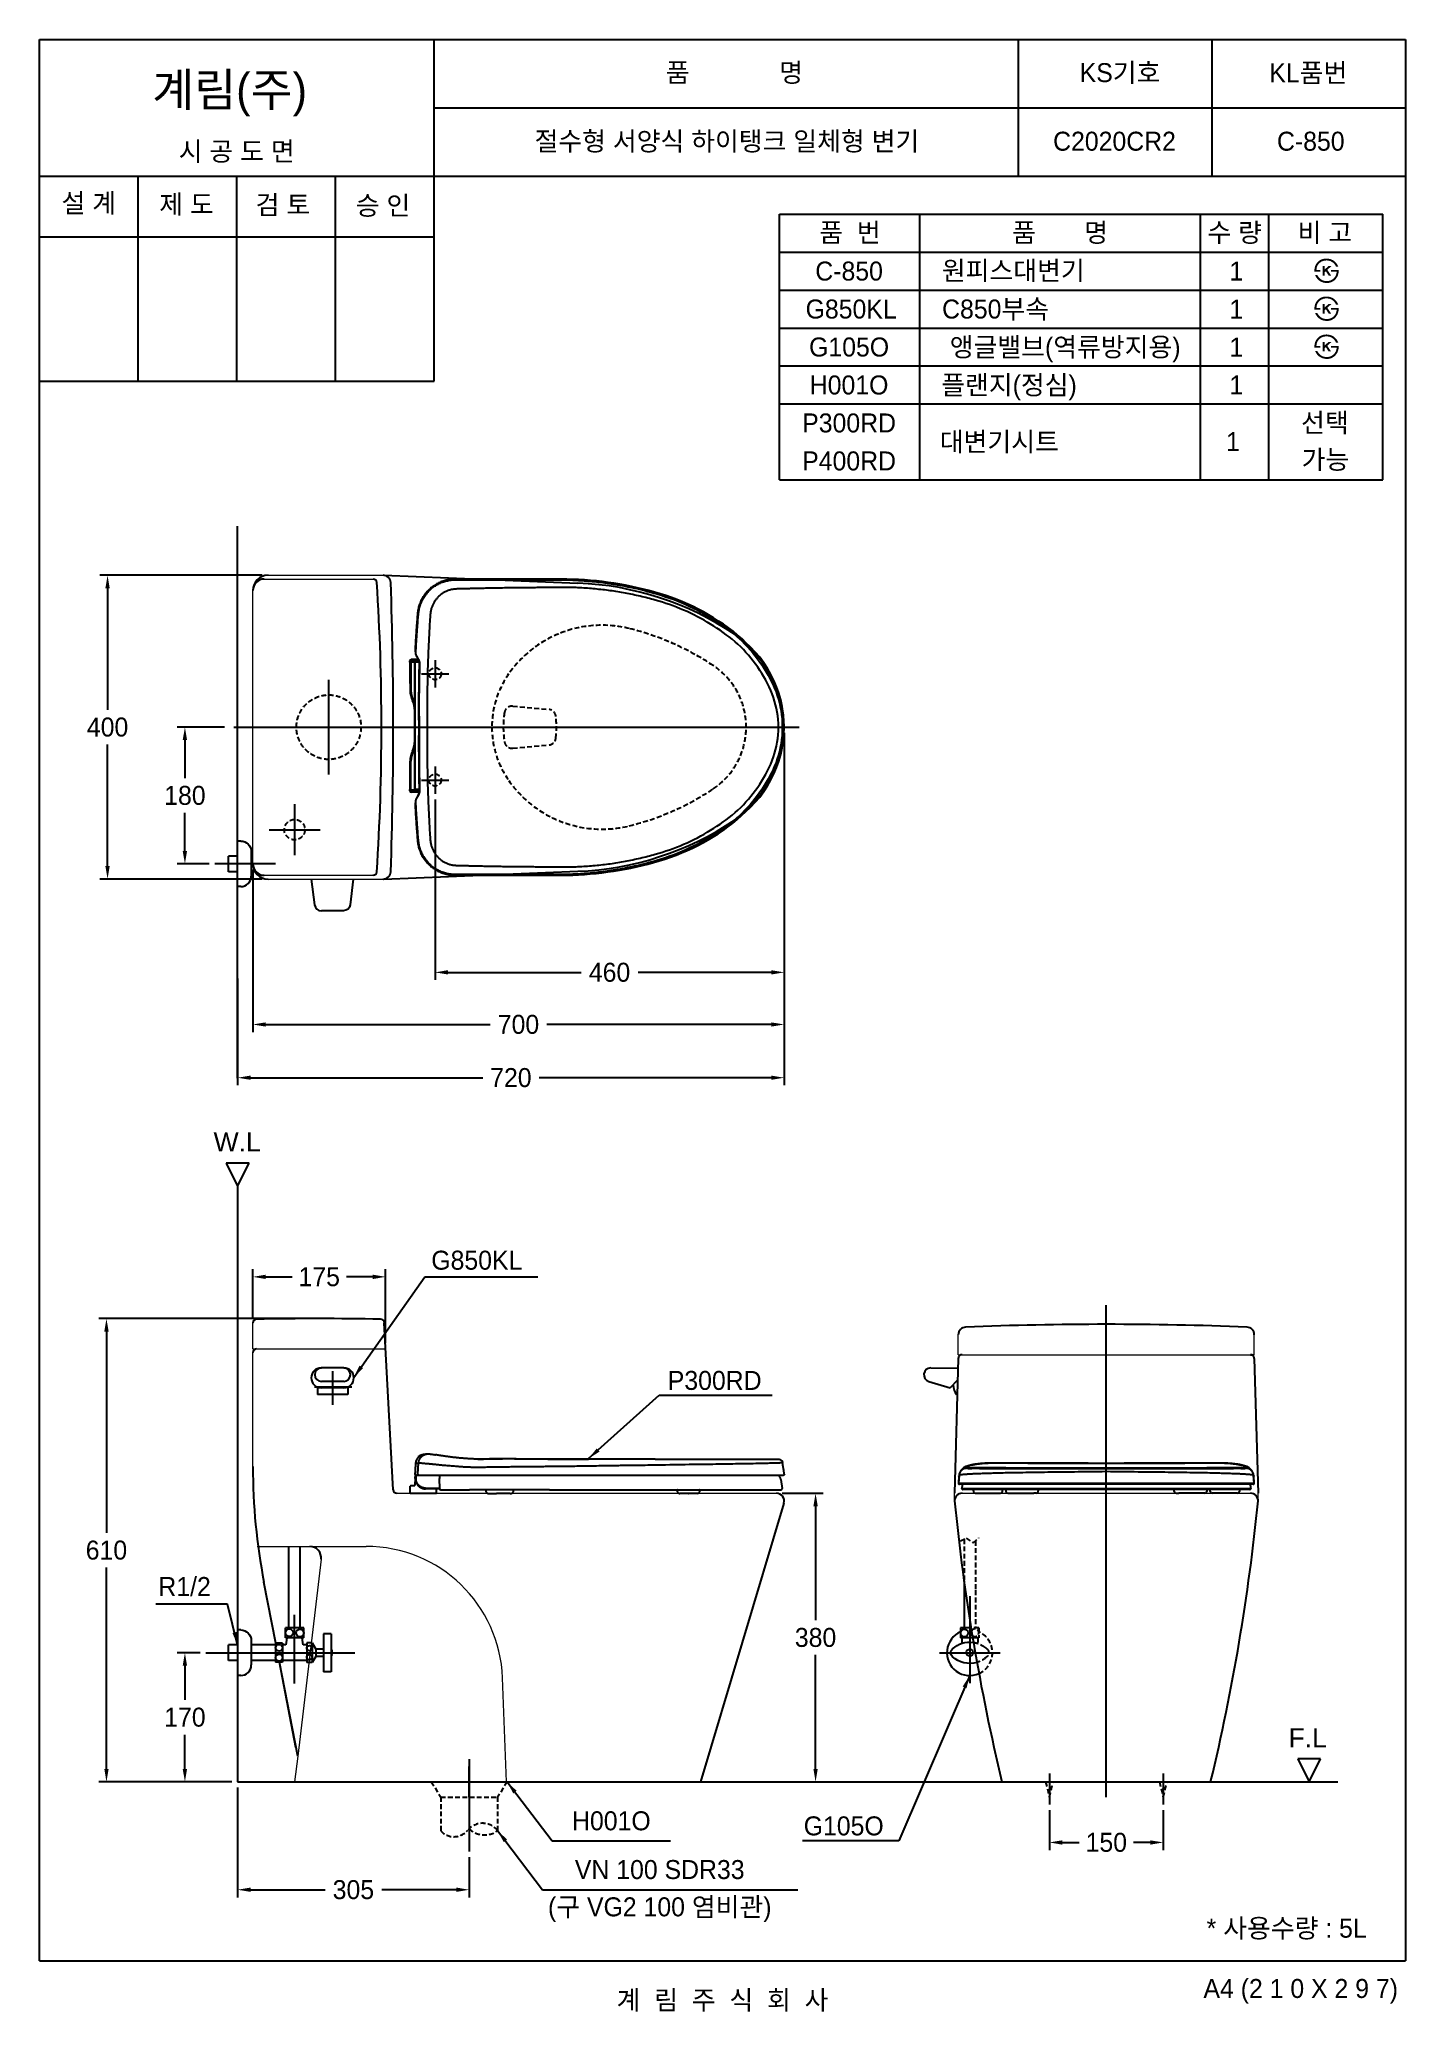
# Model space of a CAD drawing. Header units: millimetres. Extents: x 0 to 1800, y -67 to 2530.
import ezdxf
from ezdxf.enums import TextEntityAlignment as Align
from ezdxf.lldxf.tags import DXFTag

# ---------------------------------------------------------------- set-up
doc = ezdxf.new("R2010")
doc.units = ezdxf.units.MM
doc.linetypes.add('DASHED2', pattern=[9.525, 6.35, -3.175])
for name, color, linetype in [('TEXT', 7, 'Continuous'), ('내부선 및 부속', 4, 'Continuous'), ('도각라인', 255, 'Continuous'), ('외형선', 3, 'Continuous'), ('점선', 6, 'DASHED2'), ('중심선', 1, 'DASHED'), ('치수선', 7, 'Continuous')]:
    doc.layers.add(name, color=color, linetype=linetype)
doc.styles.add('____', font='')
doc.styles.add('타이틀', font='H2GTRM.TTF', dxfattribs={"height": 25})
doc.styles.get('____').set_extended_font_data('굴림')
tags = doc.linetypes.add('DASHDOT', pattern=[70, 31, -13, 13, -13]).pattern_tags.tags
tags[10:11] = [DXFTag(74, 4), DXFTag(75, 0), DXFTag(340, '0'), DXFTag(46, 0.0), DXFTag(50, 0.0), DXFTag(44, 0.0), DXFTag(45, 0.0)]
tags[8:9] = [DXFTag(74, 4), DXFTag(75, 0), DXFTag(340, '0'), DXFTag(46, 0.0), DXFTag(50, 0.0), DXFTag(44, 0.0), DXFTag(45, 0.0)]
tags[6:7] = [DXFTag(74, 4), DXFTag(75, 0), DXFTag(340, '0'), DXFTag(46, 0.0), DXFTag(50, 0.0), DXFTag(44, 0.0), DXFTag(45, 0.0)]
tags[4:5] = [DXFTag(74, 4), DXFTag(75, 0), DXFTag(340, '0'), DXFTag(46, 0.0), DXFTag(50, 0.0), DXFTag(44, 0.0), DXFTag(45, 0.0)]
tags = doc.linetypes.add('DASHED', pattern=[25.72, 12.86, -12.86]).pattern_tags.tags
tags[6:7] = [DXFTag(74, 4), DXFTag(75, 0), DXFTag(340, '0'), DXFTag(46, 0.0), DXFTag(50, 0.0), DXFTag(44, 0.0), DXFTag(45, 0.0)]
tags[4:5] = [DXFTag(74, 4), DXFTag(75, 0), DXFTag(340, '0'), DXFTag(46, 0.0), DXFTag(50, 0.0), DXFTag(44, 0.0), DXFTag(45, 0.0)]
doc.dimstyles.new('MSADIM', dxfattribs={"dimtxt": 33, "dimasz": 17, "dimexe": 10, "dimexo": 7.5, "dimgap": 10, "dimtad": 0, "dimtih": 1, "dimtoh": 1, "dimdec": 0, "dimzin": 1, "dimdsep": 46, "dimtxsty": '____', "dimcen": 11.25, "dimadec": 0, "dimazin": 0, "dimtfac": 1, "dimtdec": 0, "dimtix": 1, "dimtmove": 0, "dimatfit": 3, "dimfxl": 1, "dimtolj": 1, "dimtzin": 1, "dimarcsym": 0})

msp = doc.modelspace()

# ---------------------------------------------------------------- texts
at = {"layer": 'TEXT', "style": '타이틀'}
for s, p in [('품             명', (915.7, 2486.4)), ('KS기호', (1423.8, 2486.3)), ('KL품번', (1671.8, 2486.1)), ('시 공 도 면', (259.9, 2382.7)), ('절수형 서양식 하이탱크 일체형 변기', (905.8, 2396)), ('C2020CR2', (1416.5, 2396)), ('C-850', (1675.1, 2396)), ('설 계', (65, 2314.6)), ('제 도', (193.8, 2312.9)), ('검 토', (320.8, 2312.3)), ('승 인', (452.7, 2311.4)), ('품  번', (1067.9, 2275.7)), ('품       명', (1344.8, 2275.7)), ('수 량', (1574.8, 2275.7)), ('비 고', (1693.6, 2275.7)), ('C-850', (1066.8, 2225)), ('원피스대변기', (1283.1, 2225.6)), ('1', (1577, 2225)), ('G850KL', (1069.5, 2175)), ('C850부속', (1259.8, 2175)), ('1', (1577, 2174.9)), ('G105O', (1066.8, 2125)), ('앵글밸브(역류방지용)', (1351.5, 2125)), ('1', (1577, 2124.9)), ('H001O', (1066.8, 2075)), ('플랜지(정심)', (1277.5, 2075)), ('1', (1577, 2075)), ('P300RD', (1066.8, 2025)), ('선택', (1693.7, 2025.3)), ('대변기시트', (1264.7, 2000.3)), ('1', (1572.5, 2000.4)), ('P400RD', (1066.8, 1975)), ('가능', (1694.4, 1976.8)), ('* 사용수량 : 5L', (1643.3, 42.9)), ('계  림  주  식  회  사', (900, -51.7))]:
    msp.add_text(s, height=25, dxfattribs=at).set_placement(p, align=Align.MIDDLE_CENTER)
msp.add_text('계림(주)', height=44, dxfattribs=at).set_placement((148.7, 2441.8))
msp.add_text('A4 (2 1 0 X 2 9 7)', height=25, dxfattribs=at).set_placement((1790, -36.5), align=Align.MIDDLE_RIGHT)
at = {"layer": 'TEXT', "char_height": 25, "attachment_point": 1, "line_spacing_factor": 0.963855, "style": '타이틀'}
for s, insert, width in [('\\fArial;W.L', (229.5, 1090.7), 248.993), ('\\A1;G850KL', (516.3, 935), 248.993), ('\\A1;P300RD', (827.9, 776.7), 248.993), ('\\fArial;F.L', (1645.8, 306.1), 248.993), ('\\A1; H001O', (692.7, 196.8), 248.993), ('\\A1; G105O', (997.9, 190.1), 248.993), ('\\A1;VN 100 SDR33', (705.5, 132.6), 379.657), ('\\A1;(구 VG2 100 염비관)', (670.1, 83.5), 379.657)]:
    msp.add_mtext(s, dxfattribs=dict(at, insert=insert, width=width))
at = {"layer": '치수선', "linetype": 'Continuous', "insert": (156.7, 505.3), "char_height": 25, "width": 248.993, "attachment_point": 1, "line_spacing_factor": 0.963855, "style": '타이틀'}
msp.add_mtext('\\A1;R1/2', dxfattribs=at)

# ---------------------------------------------------------------- blocks, each defined once
blk = doc.blocks.new('*D3')
at = {"layer": '치수선', "color": 0, "linetype": 'Continuous', "lineweight": -2, "transparency": 16777216}
for p, q in [((981.2, 1616.9), (981.2, 1291.5)), ((521.3, 1529.3), (521.3, 1291.5)), ((538.3, 1301.5), (713.6, 1301.5)), ((964.2, 1301.5), (788.9, 1301.5))]:
    blk.add_line(p, q, dxfattribs=at)
at = {"layer": '치수선', "color": 0, "linetype": 'Continuous', "transparency": 16777216}
for points in [[(538.3, 1304.4), (538.3, 1298.7), (521.3, 1301.5)], [(964.2, 1304.4), (964.2, 1298.7), (981.2, 1301.5)]]:
    blk.add_solid(points, dxfattribs=at)
at = {"layer": '치수선', "color": 0, "linetype": 'Continuous', "transparency": 16777216, "insert": (751.2, 1301.5), "char_height": 25, "attachment_point": 5, "style": '____'}
blk.add_mtext('\\A1;460', dxfattribs=at)
blk = doc.blocks.new('*D4')
at = {"layer": '치수선', "color": 0, "linetype": 'Continuous', "lineweight": -2, "transparency": 16777216}
for p, q in [((981.2, 1616.9), (981.2, 1222.9)), ((281.2, 1436.9), (281.2, 1222.9)), ((298.2, 1232.9), (594.1, 1232.9)), ((964.2, 1232.9), (668.4, 1232.9))]:
    blk.add_line(p, q, dxfattribs=at)
at = {"layer": '치수선', "color": 0, "linetype": 'Continuous', "transparency": 16777216}
for points in [[(298.2, 1235.7), (298.2, 1230.1), (281.2, 1232.9)], [(964.2, 1235.7), (964.2, 1230.1), (981.2, 1232.9)]]:
    blk.add_solid(points, dxfattribs=at)
at = {"layer": '치수선', "color": 0, "linetype": 'Continuous', "transparency": 16777216, "insert": (631.2, 1232.9), "char_height": 25, "attachment_point": 5, "style": '____'}
blk.add_mtext('\\A1;700', dxfattribs=at)
blk = doc.blocks.new('*D5')
at = {"layer": '치수선', "color": 0, "linetype": 'Continuous', "lineweight": -2, "transparency": 16777216}
for p, q in [((981.2, 1616.9), (981.2, 1152.8)), ((261.2, 1293.3), (261.2, 1152.8)), ((278.2, 1162.8), (584.1, 1162.8)), ((964.2, 1162.8), (658.4, 1162.8))]:
    blk.add_line(p, q, dxfattribs=at)
at = {"layer": '치수선', "color": 0, "linetype": 'Continuous', "transparency": 16777216}
for points in [[(278.2, 1165.6), (278.2, 1160), (261.2, 1162.8)], [(964.2, 1165.6), (964.2, 1160), (981.2, 1162.8)]]:
    blk.add_solid(points, dxfattribs=at)
at = {"layer": '치수선', "color": 0, "linetype": 'Continuous', "transparency": 16777216, "insert": (621.2, 1162.8), "char_height": 25, "attachment_point": 5, "style": '____'}
blk.add_mtext('\\A1;720', dxfattribs=at)
blk = doc.blocks.new('*D6')
at = {"layer": '치수선', "color": 0, "linetype": 'Continuous', "lineweight": -2, "transparency": 16777216}
for p, q in [((211.7, 405.6), (181.7, 405.6)), ((191.7, 388.6), (191.7, 343.4)), ((191.7, 252.6), (191.7, 297.7)), ((253.7, 235.6), (181.7, 235.6))]:
    blk.add_line(p, q, dxfattribs=at)
at = {"layer": '치수선', "color": 0, "linetype": 'Continuous', "transparency": 16777216}
for points in [[(188.8, 388.6), (194.5, 388.6), (191.7, 405.6)], [(188.8, 252.6), (194.5, 252.6), (191.7, 235.6)]]:
    blk.add_solid(points, dxfattribs=at)
at = {"layer": '치수선', "color": 0, "linetype": 'Continuous', "transparency": 16777216, "insert": (191.7, 320.6), "char_height": 25, "attachment_point": 5, "style": '____'}
blk.add_mtext('\\A1;170', dxfattribs=at)
blk = doc.blocks.new('*D7')
at = {"layer": '치수선', "color": 0, "linetype": 'Continuous', "lineweight": -2, "transparency": 16777216}
for p, q in [((243.7, 1624.4), (181.7, 1624.4)), ((191.7, 1607.4), (191.7, 1557.2)), ((191.7, 1461.4), (191.7, 1511.5)), ((223.7, 1444.4), (181.7, 1444.4))]:
    blk.add_line(p, q, dxfattribs=at)
at = {"layer": '치수선', "color": 0, "linetype": 'Continuous', "transparency": 16777216}
for points in [[(188.8, 1607.4), (194.5, 1607.4), (191.7, 1624.4)], [(188.8, 1461.4), (194.5, 1461.4), (191.7, 1444.4)]]:
    blk.add_solid(points, dxfattribs=at)
at = {"layer": '치수선', "color": 0, "linetype": 'Continuous', "transparency": 16777216, "insert": (191.7, 1534.4), "char_height": 25, "attachment_point": 5, "style": '____'}
blk.add_mtext('\\A1;180', dxfattribs=at)
blk = doc.blocks.new('*D8')
at = {"layer": '치수선', "color": 0, "linetype": 'Continuous', "lineweight": -2, "transparency": 16777216}
for p, q in [((293.7, 1824.4), (79.8, 1824.4)), ((89.8, 1807.4), (89.8, 1647.2)), ((89.8, 1441.4), (89.8, 1601.5)), ((293.7, 1424.4), (79.8, 1424.4))]:
    blk.add_line(p, q, dxfattribs=at)
at = {"layer": '치수선', "color": 0, "linetype": 'Continuous', "transparency": 16777216}
for points in [[(86.9, 1807.4), (92.6, 1807.4), (89.8, 1824.4)], [(86.9, 1441.4), (92.6, 1441.4), (89.8, 1424.4)]]:
    blk.add_solid(points, dxfattribs=at)
at = {"layer": '치수선', "color": 0, "linetype": 'Continuous', "transparency": 16777216, "insert": (89.8, 1624.4), "char_height": 25, "attachment_point": 5, "style": '____'}
blk.add_mtext('\\A1;400', dxfattribs=at)
blk = doc.blocks.new('*D9')
at = {"layer": '치수선', "color": 0, "linetype": 'Continuous', "lineweight": -2, "transparency": 16777216}
for p, q in [((281.2, 847.3), (281.2, 910.6)), ((456.2, 813.1), (456.2, 910.6)), ((298.2, 900.6), (332.8, 900.6)), ((439.2, 900.6), (404.7, 900.6))]:
    blk.add_line(p, q, dxfattribs=at)
at = {"layer": '치수선', "color": 0, "linetype": 'Continuous', "transparency": 16777216}
for points in [[(298.2, 903.4), (298.2, 897.7), (281.2, 900.6)], [(439.2, 903.4), (439.2, 897.7), (456.2, 900.6)]]:
    blk.add_solid(points, dxfattribs=at)
at = {"layer": '치수선', "color": 0, "linetype": 'Continuous', "transparency": 16777216, "insert": (368.7, 900.6), "char_height": 25, "attachment_point": 5, "style": '____'}
blk.add_mtext('\\A1;175', dxfattribs=at)
blk = doc.blocks.new('*D10')
at = {"layer": '치수선', "color": 0, "linetype": 'Continuous', "lineweight": -2, "transparency": 16777216}
for p, q in [((360.3, 845.6), (78.3, 845.6)), ((88.3, 828.6), (88.3, 563.4)), ((88.3, 252.6), (88.3, 517.7)), ((253.7, 235.6), (78.3, 235.6))]:
    blk.add_line(p, q, dxfattribs=at)
at = {"layer": '치수선', "color": 0, "linetype": 'Continuous', "transparency": 16777216}
for points in [[(85.5, 828.6), (91.2, 828.6), (88.3, 845.6)], [(85.5, 252.6), (91.2, 252.6), (88.3, 235.6)]]:
    blk.add_solid(points, dxfattribs=at)
at = {"layer": '치수선', "color": 0, "linetype": 'Continuous', "transparency": 16777216, "insert": (88.3, 540.6), "char_height": 25, "attachment_point": 5, "style": '____'}
blk.add_mtext('\\A1;610', dxfattribs=at)
blk = doc.blocks.new('*D11')
at = {"layer": '치수선', "color": 0, "linetype": 'Continuous', "lineweight": -2, "transparency": 16777216}
for p, q in [((261.2, 228.1), (261.2, 83.5)), ((566.2, 136.3), (566.2, 83.5)), ((278.2, 93.5), (376.4, 93.5)), ((549.2, 93.5), (451.1, 93.5))]:
    blk.add_line(p, q, dxfattribs=at)
at = {"layer": '치수선', "color": 0, "linetype": 'Continuous', "transparency": 16777216}
for points in [[(278.2, 96.4), (278.2, 90.7), (261.2, 93.5)], [(549.2, 96.4), (549.2, 90.7), (566.2, 93.5)]]:
    blk.add_solid(points, dxfattribs=at)
at = {"layer": '치수선', "color": 0, "linetype": 'Continuous', "transparency": 16777216, "insert": (413.7, 93.5), "char_height": 25, "attachment_point": 5, "style": '____'}
blk.add_mtext('\\A1;305', dxfattribs=at)
blk = doc.blocks.new('*D12')
at = {"layer": '치수선', "color": 0, "linetype": 'Continuous', "lineweight": -2, "transparency": 16777216}
for p, q in [((1330.7, 198.1), (1330.7, 145.8)), ((1480.7, 198.1), (1480.7, 145.8)), ((1347.7, 155.8), (1369.8, 155.8)), ((1463.7, 155.8), (1441.7, 155.8))]:
    blk.add_line(p, q, dxfattribs=at)
at = {"layer": '치수선', "color": 0, "linetype": 'Continuous', "transparency": 16777216}
for points in [[(1347.7, 158.6), (1347.7, 152.9), (1330.7, 155.8)], [(1463.7, 158.6), (1463.7, 152.9), (1480.7, 155.8)]]:
    blk.add_solid(points, dxfattribs=at)
at = {"layer": '치수선', "color": 0, "linetype": 'Continuous', "transparency": 16777216, "insert": (1405.7, 155.8), "char_height": 25, "attachment_point": 5, "style": '____'}
blk.add_mtext('\\A1;150', dxfattribs=at)
blk = doc.blocks.new('*D13')
at = {"layer": '치수선', "color": 0, "linetype": 'Continuous', "lineweight": -2, "transparency": 16777216}
for p, q in [((978.7, 615.6), (1032.6, 615.6)), ((1022.6, 598.6), (1022.6, 448.4)), ((1022.6, 252.6), (1022.6, 402.7)), ((976.9, 235.6), (1032.6, 235.6))]:
    blk.add_line(p, q, dxfattribs=at)
at = {"layer": '치수선', "color": 0, "linetype": 'Continuous', "transparency": 16777216}
for points in [[(1019.8, 598.6), (1025.5, 598.6), (1022.6, 615.6)], [(1019.8, 252.6), (1025.5, 252.6), (1022.6, 235.6)]]:
    blk.add_solid(points, dxfattribs=at)
at = {"layer": '치수선', "color": 0, "linetype": 'Continuous', "transparency": 16777216, "insert": (1022.6, 425.6), "char_height": 25, "attachment_point": 5, "style": '____'}
blk.add_mtext('\\A1;380', dxfattribs=at)

# ---------------------------------------------------------------- dimensions: what is measured, and where the dimension line sits
at = {"layer": '치수선', "linetype": 'Continuous'}
for base, p1, p2, picture, middle in [((89.8, 1424.4), (301.2, 1824.4), (301.2, 1424.4), '*D8', (89.8, 1624.4)), ((191.7, 1444.4), (251.2, 1624.4), (231.2, 1444.4), '*D7', (191.7, 1534.4)), ((88.3, 845.6), (261.2, 235.6), (367.8, 845.6), '*D10', (88.3, 540.6)), ((1022.6, 235.6), (971.2, 615.6), (969.4, 235.6), '*D13', (1022.6, 425.6)), ((191.7, 235.6), (219.2, 405.6), (261.2, 235.6), '*D6', (191.7, 320.6))]:
    dim = msp.add_linear_dim(base=base, p1=p1, p2=p2, angle=90, dimstyle='MSADIM', override={"dimtxt": 25}, dxfattribs=at)
    dim.commit()
    dim.dimension.update_dxf_attribs({"geometry": picture, "text_midpoint": middle})
for base, p1, p2, picture, middle in [((261.2, 1162.8), (981.2, 1624.4), (261.2, 1300.8), '*D5', (621.2, 1162.8)), ((281.2, 1232.9), (981.2, 1624.4), (281.2, 1444.4), '*D4', (631.2, 1232.9)), ((521.3, 1301.5), (981.2, 1624.4), (521.3, 1536.8), '*D3', (751.2, 1301.5)), ((456.2, 900.6), (281.2, 839.8), (456.2, 805.6), '*D9', (368.7, 900.6)), ((566.2, 93.5), (261.2, 235.6), (566.2, 143.8), '*D11', (413.7, 93.5)), ((1480.7, 155.8), (1330.7, 205.6), (1480.7, 205.6), '*D12', (1405.7, 155.8))]:
    dim = msp.add_linear_dim(base=base, p1=p1, p2=p2, dimstyle='MSADIM', override={"dimtxt": 25}, dxfattribs=at)
    dim.commit()
    dim.dimension.update_dxf_attribs({"geometry": picture, "text_midpoint": middle})

# ---------------------------------------------------------------- hatches: boundary and pattern name
at = {"layer": 'TEXT'}
for points in [[(1679.9, 2224.2), (1679.8, 2224.6), (1679.8, 2225), (1679.8, 2225.4), (1679.8, 2225.8), (1679.8, 2226.2), (1679.9, 2226.6), (1679.9, 2227), (1679.9, 2227.4), (1680, 2227.8), (1680, 2228.2), (1680.1, 2228.6), (1680.2, 2229), (1680.3, 2229.4), (1680.4, 2229.8), (1680.5, 2230.1), (1680.6, 2230.5), (1680.7, 2230.9), (1680.8, 2231.3), (1681, 2231.7), (1681.1, 2232), (1681.3, 2232.4), (1681.4, 2232.7), (1681.6, 2233.1), (1681.8, 2233.4), (1682, 2233.8), (1682.1, 2234.1), (1682.4, 2234.4), (1682.6, 2234.8), (1682.8, 2235.1), (1683, 2235.4), (1683.2, 2235.7), (1683.8, 2236.3), (1684, 2236.6), (1684.3, 2236.9), (1684.6, 2237.2), (1684.9, 2237.5), (1685.2, 2237.8), (1685.5, 2238), (1685.8, 2238.3), (1686.1, 2238.5), (1686.4, 2238.7), (1686.8, 2239), (1687.1, 2239.2), (1687.4, 2239.4), (1687.8, 2239.6), (1688.2, 2239.8), (1688.5, 2239.9), (1688.9, 2240.1), (1689.3, 2240.3), (1689.7, 2240.5), (1690.2, 2240.6), (1690.6, 2240.7), (1691, 2240.9), (1691.5, 2241), (1691.9, 2241.1), (1692.4, 2241.2), (1692.8, 2241.2), (1693.3, 2241.3), (1693.8, 2241.4), (1694.2, 2241.4), (1694.7, 2241.4), (1695.2, 2241.5), (1695.7, 2241.5), (1696.5, 2241.5), (1696.8, 2241.4), (1697.2, 2241.4), (1697.6, 2241.4), (1697.9, 2241.3), (1698.3, 2241.3), (1698.6, 2241.2), (1699, 2241.2), (1699.3, 2241.1), (1699.7, 2241), (1700, 2241), (1700.4, 2240.9), (1700.7, 2240.8), (1701, 2240.7), (1701.4, 2240.6), (1701.7, 2240.5), (1702, 2240.4), (1702.3, 2240.2), (1702.6, 2240.1), (1702.9, 2240), (1703.2, 2239.8), (1703.5, 2239.7), (1703.8, 2239.5), (1704.1, 2239.4), (1704.4, 2239.2), (1704.7, 2239), (1705, 2238.9), (1705.2, 2238.7), (1705.5, 2238.5), (1705.8, 2238.3), (1706.1, 2238.1), (1706.5, 2237.7), (1706.9, 2237.4), (1707.3, 2237), (1707.7, 2236.6), (1708, 2236.2), (1708.4, 2235.8), (1708.7, 2235.4), (1709.1, 2234.9), (1709.4, 2234.5), (1709.7, 2234), (1710, 2233.5), (1710.3, 2233), (1710.5, 2232.5), (1710.8, 2232), (1711, 2231.5), (1711.3, 2230.9), (1711.3, 2230.9), (1708.2, 2230.9), (1708.2, 2230.9), (1708.1, 2231.1), (1708, 2231.3), (1708, 2231.4), (1707.9, 2231.6), (1707.8, 2231.8), (1707.7, 2232), (1707.7, 2232.1), (1707.6, 2232.3), (1707.5, 2232.5), (1707.4, 2232.6), (1707.3, 2232.8), (1707.2, 2233), (1707.1, 2233.1), (1707, 2233.3), (1706.9, 2233.5), (1706.7, 2233.6), (1706.6, 2233.8), (1706.5, 2233.9), (1706.2, 2234.3), (1705.9, 2234.6), (1705.6, 2234.9), (1705.3, 2235.2), (1705, 2235.5), (1704.7, 2235.8), (1704.3, 2236.1), (1704.1, 2236.3), (1703.8, 2236.4), (1703.6, 2236.6), (1703.4, 2236.8), (1703.1, 2236.9), (1702.9, 2237.1), (1702.6, 2237.2), (1702.4, 2237.4), (1702.2, 2237.5), (1701.9, 2237.6), (1701.7, 2237.7), (1701.4, 2237.8), (1701.2, 2238), (1700.9, 2238.1), (1700.6, 2238.2), (1700.4, 2238.3), (1700.1, 2238.3), (1699.9, 2238.4), (1699.6, 2238.5), (1699.3, 2238.6), (1699.1, 2238.6), (1698.8, 2238.7), (1698.5, 2238.7), (1698.2, 2238.8), (1698, 2238.8), (1697.7, 2238.9), (1697.4, 2238.9), (1697.1, 2238.9), (1696.8, 2239), (1696.5, 2239), (1696.3, 2239), (1696, 2239), (1695.6, 2239), (1695.3, 2239), (1694.9, 2238.9), (1694.6, 2238.9), (1694.3, 2238.9), (1693.9, 2238.9), (1693.6, 2238.8), (1693.3, 2238.8), (1693, 2238.7), (1692.7, 2238.7), (1692.3, 2238.6), (1692, 2238.5), (1691.7, 2238.4), (1691.4, 2238.3), (1691.1, 2238.2), (1690.9, 2238.1), (1690.6, 2238), (1690.3, 2237.9), (1690, 2237.8), (1689.7, 2237.7), (1689.4, 2237.5), (1689.2, 2237.4), (1688.9, 2237.3), (1688.7, 2237.1), (1688.4, 2236.9), (1688.1, 2236.8), (1687.9, 2236.6), (1687.6, 2236.4), (1687.4, 2236.2), (1687.2, 2236), (1686.9, 2235.8), (1686.7, 2235.6), (1686.5, 2235.4), (1686.2, 2235.2), (1686, 2235), (1685.8, 2234.7), (1685.6, 2234.5), (1685.4, 2234.3), (1685.2, 2234), (1685, 2233.8), (1684.8, 2233.5), (1684.7, 2233.3), (1684.5, 2233), (1684.3, 2232.7), (1684.2, 2232.5), (1684, 2232.2), (1683.9, 2231.9), (1683.8, 2231.6), (1683.7, 2231.3), (1683.5, 2231.1), (1683.4, 2230.8), (1683.3, 2230.5), (1683.2, 2230.2), (1683.1, 2229.8), (1683, 2229.5), (1683, 2229.2), (1682.9, 2228.9), (1682.8, 2228.6), (1682.8, 2228.2), (1682.7, 2227.9), (1682.7, 2227.6), (1682.7, 2227.2), (1682.6, 2226.9), (1682.6, 2226.5), (1682.6, 2226.5), (1687.8, 2226.5), (1687.8, 2226.5), (1687.8, 2226.5), (1687.8, 2224.2), (1687.8, 2224.2), (1687.8, 2224.2), (1679.9, 2224.2)], [(1712, 2226.5), (1712, 2226.1), (1712, 2225.6), (1712, 2225.2), (1712, 2224.8), (1711.9, 2224.3), (1711.9, 2223.9), (1711.9, 2223.5), (1711.8, 2223.1), (1711.7, 2222.7), (1711.6, 2222.2), (1711.6, 2221.8), (1711.5, 2221.4), (1711.3, 2221), (1711.2, 2220.6), (1711.1, 2220.2), (1711, 2219.8), (1710.8, 2219.4), (1710.7, 2219), (1710.5, 2218.7), (1710.4, 2218.3), (1710.2, 2217.9), (1710, 2217.6), (1709.8, 2217.2), (1709.6, 2216.9), (1709.4, 2216.5), (1709.2, 2216.2), (1709, 2215.9), (1708.8, 2215.5), (1708.5, 2215.2), (1708.3, 2214.9), (1708, 2214.6), (1707.8, 2214.3), (1707.5, 2214), (1707.2, 2213.7), (1707, 2213.5), (1706.7, 2213.2), (1706.4, 2212.9), (1706.1, 2212.7), (1705.8, 2212.4), (1705.5, 2212.2), (1705.2, 2212), (1704.8, 2211.8), (1704.5, 2211.6), (1704.2, 2211.4), (1703.8, 2211.2), (1703.5, 2211), (1703.1, 2210.8), (1702.8, 2210.7), (1702.4, 2210.5), (1702.1, 2210.3), (1701.7, 2210.2), (1701.3, 2210.1), (1700.9, 2209.9), (1700.5, 2209.8), (1700.2, 2209.7), (1699.8, 2209.6), (1699.4, 2209.6), (1699, 2209.5), (1698.6, 2209.4), (1698.2, 2209.4), (1697.8, 2209.4), (1697.4, 2209.3), (1697, 2209.3), (1696.6, 2209.3), (1695.9, 2209.3), (1695.3, 2209.3), (1694.6, 2209.4), (1694, 2209.5), (1693.3, 2209.5), (1693, 2209.6), (1692.7, 2209.7), (1692.4, 2209.7), (1692.1, 2209.8), (1691.8, 2209.9), (1691.5, 2209.9), (1691.2, 2210), (1691, 2210.1), (1690.7, 2210.2), (1690.4, 2210.3), (1690.1, 2210.4), (1689.8, 2210.5), (1689.5, 2210.6), (1689.3, 2210.7), (1689, 2210.9), (1688.7, 2211), (1688.5, 2211.1), (1688.2, 2211.3), (1687.9, 2211.4), (1687.7, 2211.6), (1687.4, 2211.7), (1686.9, 2212), (1686.6, 2212.2), (1686.4, 2212.4), (1686.1, 2212.6), (1685.9, 2212.8), (1685.6, 2213), (1685.4, 2213.2), (1685.1, 2213.4), (1684.9, 2213.6), (1684.7, 2213.8), (1684.5, 2214.1), (1684.2, 2214.3), (1684, 2214.5), (1683.8, 2214.8), (1683.6, 2215), (1683.4, 2215.2), (1683.2, 2215.5), (1683, 2215.8), (1682.8, 2216), (1682.6, 2216.3), (1682.5, 2216.6), (1682.3, 2216.8), (1682.1, 2217.1), (1681.9, 2217.4), (1681.8, 2217.7), (1681.6, 2218), (1681.5, 2218.3), (1681.3, 2218.6), (1681, 2219.2), (1680.8, 2219.9), (1680.8, 2219.9), (1683.7, 2219.9), (1683.7, 2219.9), (1683.9, 2219.4), (1684.2, 2219), (1684.4, 2218.6), (1684.6, 2218.2), (1684.9, 2217.9), (1685.1, 2217.5), (1685.4, 2217.1), (1685.7, 2216.8), (1685.9, 2216.5), (1686.2, 2216.1), (1686.5, 2215.8), (1686.8, 2215.5), (1687.1, 2215.2), (1687.4, 2215), (1687.7, 2214.7), (1688, 2214.5), (1688.2, 2214.3), (1688.4, 2214.1), (1688.7, 2214), (1688.9, 2213.8), (1689.1, 2213.7), (1689.4, 2213.5), (1689.6, 2213.4), (1689.9, 2213.2), (1690.1, 2213.1), (1690.4, 2213), (1690.6, 2212.9), (1690.9, 2212.8), (1691.1, 2212.7), (1691.4, 2212.6), (1691.7, 2212.5), (1691.9, 2212.4), (1692.2, 2212.3), (1692.5, 2212.3), (1692.7, 2212.2), (1693, 2212.1), (1693.3, 2212.1), (1693.6, 2212), (1693.9, 2212), (1694.2, 2212), (1694.5, 2211.9), (1694.8, 2211.9), (1695.1, 2211.9), (1695.4, 2211.9), (1695.7, 2211.9), (1696, 2211.9), (1696.3, 2211.9), (1697.1, 2211.9), (1697.4, 2211.9), (1697.7, 2212), (1698, 2212), (1698.2, 2212), (1698.5, 2212), (1698.7, 2212.1), (1699, 2212.1), (1699.3, 2212.2), (1699.5, 2212.2), (1699.8, 2212.3), (1700, 2212.4), (1700.3, 2212.5), (1700.5, 2212.5), (1700.8, 2212.6), (1701, 2212.7), (1701.3, 2212.8), (1701.5, 2212.9), (1701.8, 2213), (1702, 2213.1), (1702.3, 2213.3), (1702.5, 2213.4), (1702.7, 2213.5), (1703, 2213.7), (1703.2, 2213.8), (1703.4, 2213.9), (1703.7, 2214.1), (1703.9, 2214.3), (1704.1, 2214.4), (1704.3, 2214.6), (1704.6, 2214.8), (1704.8, 2215), (1705.1, 2215.2), (1705.3, 2215.4), (1705.6, 2215.7), (1705.8, 2215.9), (1706, 2216.1), (1706.2, 2216.4), (1706.4, 2216.6), (1706.6, 2216.9), (1706.8, 2217.1), (1707, 2217.4), (1707.2, 2217.7), (1707.3, 2218), (1707.5, 2218.2), (1707.7, 2218.5), (1707.8, 2218.8), (1708, 2219.1), (1708.1, 2219.4), (1708.2, 2219.7), (1708.3, 2220), (1708.4, 2220.4), (1708.6, 2220.7), (1708.7, 2221), (1708.7, 2221.3), (1708.8, 2221.7), (1708.9, 2222), (1709, 2222.4), (1709, 2222.7), (1709.1, 2223.1), (1709.1, 2223.4), (1709.2, 2223.8), (1709.2, 2224.2), (1709.2, 2224.2), (1701.8, 2224.2), (1701.8, 2224.2), (1701.8, 2224.2), (1701.8, 2226.5), (1701.8, 2226.5), (1701.8, 2226.5), (1712, 2226.5)], [(1693.6, 2227.2), (1698.4, 2231.6), (1702.3, 2231.6), (1696.9, 2226.6), (1701.9, 2219.1), (1698.6, 2219.1), (1695, 2224.8), (1693.6, 2223.6), (1693.6, 2219.1), (1690.7, 2219.1), (1690.7, 2231.7), (1693.6, 2231.7)], [(1679.9, 2174.2), (1679.8, 2174.6), (1679.8, 2175), (1679.8, 2175.4), (1679.8, 2175.8), (1679.8, 2176.2), (1679.9, 2176.6), (1679.9, 2177), (1679.9, 2177.4), (1680, 2177.8), (1680, 2178.2), (1680.1, 2178.6), (1680.2, 2179), (1680.3, 2179.4), (1680.4, 2179.8), (1680.5, 2180.1), (1680.6, 2180.5), (1680.7, 2180.9), (1680.8, 2181.3), (1681, 2181.7), (1681.1, 2182), (1681.3, 2182.4), (1681.4, 2182.7), (1681.6, 2183.1), (1681.8, 2183.4), (1682, 2183.8), (1682.1, 2184.1), (1682.4, 2184.4), (1682.6, 2184.8), (1682.8, 2185.1), (1683, 2185.4), (1683.2, 2185.7), (1683.8, 2186.3), (1684, 2186.6), (1684.3, 2186.9), (1684.6, 2187.2), (1684.9, 2187.5), (1685.2, 2187.8), (1685.5, 2188), (1685.8, 2188.3), (1686.1, 2188.5), (1686.4, 2188.7), (1686.8, 2189), (1687.1, 2189.2), (1687.4, 2189.4), (1687.8, 2189.6), (1688.2, 2189.8), (1688.5, 2189.9), (1688.9, 2190.1), (1689.3, 2190.3), (1689.7, 2190.5), (1690.2, 2190.6), (1690.6, 2190.7), (1691, 2190.9), (1691.5, 2191), (1691.9, 2191.1), (1692.4, 2191.2), (1692.8, 2191.2), (1693.3, 2191.3), (1693.8, 2191.4), (1694.2, 2191.4), (1694.7, 2191.4), (1695.2, 2191.5), (1695.7, 2191.5), (1696.5, 2191.5), (1696.8, 2191.4), (1697.2, 2191.4), (1697.6, 2191.4), (1697.9, 2191.3), (1698.3, 2191.3), (1698.6, 2191.2), (1699, 2191.2), (1699.3, 2191.1), (1699.7, 2191), (1700, 2191), (1700.4, 2190.9), (1700.7, 2190.8), (1701, 2190.7), (1701.4, 2190.6), (1701.7, 2190.5), (1702, 2190.4), (1702.3, 2190.2), (1702.6, 2190.1), (1702.9, 2190), (1703.2, 2189.8), (1703.5, 2189.7), (1703.8, 2189.5), (1704.1, 2189.4), (1704.4, 2189.2), (1704.7, 2189), (1705, 2188.9), (1705.2, 2188.7), (1705.5, 2188.5), (1705.8, 2188.3), (1706.1, 2188.1), (1706.5, 2187.7), (1706.9, 2187.4), (1707.3, 2187), (1707.7, 2186.6), (1708, 2186.2), (1708.4, 2185.8), (1708.7, 2185.4), (1709.1, 2184.9), (1709.4, 2184.5), (1709.7, 2184), (1710, 2183.5), (1710.3, 2183), (1710.5, 2182.5), (1710.8, 2182), (1711, 2181.5), (1711.3, 2180.9), (1711.3, 2180.9), (1708.2, 2180.9), (1708.2, 2180.9), (1708.1, 2181.1), (1708, 2181.3), (1708, 2181.4), (1707.9, 2181.6), (1707.8, 2181.8), (1707.7, 2182), (1707.7, 2182.1), (1707.6, 2182.3), (1707.5, 2182.5), (1707.4, 2182.6), (1707.3, 2182.8), (1707.2, 2183), (1707.1, 2183.1), (1707, 2183.3), (1706.9, 2183.5), (1706.7, 2183.6), (1706.6, 2183.8), (1706.5, 2183.9), (1706.2, 2184.3), (1705.9, 2184.6), (1705.6, 2184.9), (1705.3, 2185.2), (1705, 2185.5), (1704.7, 2185.8), (1704.3, 2186.1), (1704.1, 2186.3), (1703.8, 2186.4), (1703.6, 2186.6), (1703.4, 2186.8), (1703.1, 2186.9), (1702.9, 2187.1), (1702.6, 2187.2), (1702.4, 2187.4), (1702.2, 2187.5), (1701.9, 2187.6), (1701.7, 2187.7), (1701.4, 2187.8), (1701.2, 2188), (1700.9, 2188.1), (1700.6, 2188.2), (1700.4, 2188.3), (1700.1, 2188.3), (1699.9, 2188.4), (1699.6, 2188.5), (1699.3, 2188.6), (1699.1, 2188.6), (1698.8, 2188.7), (1698.5, 2188.7), (1698.2, 2188.8), (1698, 2188.8), (1697.7, 2188.9), (1697.4, 2188.9), (1697.1, 2188.9), (1696.8, 2189), (1696.5, 2189), (1696.3, 2189), (1696, 2189), (1695.6, 2189), (1695.3, 2189), (1694.9, 2188.9), (1694.6, 2188.9), (1694.3, 2188.9), (1693.9, 2188.9), (1693.6, 2188.8), (1693.3, 2188.8), (1693, 2188.7), (1692.7, 2188.7), (1692.3, 2188.6), (1692, 2188.5), (1691.7, 2188.4), (1691.4, 2188.3), (1691.1, 2188.2), (1690.9, 2188.1), (1690.6, 2188), (1690.3, 2187.9), (1690, 2187.8), (1689.7, 2187.7), (1689.4, 2187.5), (1689.2, 2187.4), (1688.9, 2187.3), (1688.7, 2187.1), (1688.4, 2186.9), (1688.1, 2186.8), (1687.9, 2186.6), (1687.6, 2186.4), (1687.4, 2186.2), (1687.2, 2186), (1686.9, 2185.8), (1686.7, 2185.6), (1686.5, 2185.4), (1686.2, 2185.2), (1686, 2185), (1685.8, 2184.7), (1685.6, 2184.5), (1685.4, 2184.3), (1685.2, 2184), (1685, 2183.8), (1684.8, 2183.5), (1684.7, 2183.3), (1684.5, 2183), (1684.3, 2182.7), (1684.2, 2182.5), (1684, 2182.2), (1683.9, 2181.9), (1683.8, 2181.6), (1683.7, 2181.3), (1683.5, 2181.1), (1683.4, 2180.8), (1683.3, 2180.5), (1683.2, 2180.2), (1683.1, 2179.8), (1683, 2179.5), (1683, 2179.2), (1682.9, 2178.9), (1682.8, 2178.6), (1682.8, 2178.2), (1682.7, 2177.9), (1682.7, 2177.6), (1682.7, 2177.2), (1682.6, 2176.9), (1682.6, 2176.5), (1682.6, 2176.5), (1687.8, 2176.5), (1687.8, 2176.5), (1687.8, 2176.5), (1687.8, 2174.2), (1687.8, 2174.2), (1687.8, 2174.2), (1679.9, 2174.2)], [(1693.6, 2177.2), (1698.4, 2181.6), (1702.3, 2181.6), (1696.9, 2176.6), (1701.9, 2169.1), (1698.6, 2169.1), (1695, 2174.8), (1693.6, 2173.6), (1693.6, 2169.1), (1690.7, 2169.1), (1690.7, 2181.7), (1693.6, 2181.7)], [(1712, 2176.5), (1712, 2176.1), (1712, 2175.6), (1712, 2175.2), (1712, 2174.8), (1711.9, 2174.3), (1711.9, 2173.9), (1711.9, 2173.5), (1711.8, 2173.1), (1711.7, 2172.7), (1711.6, 2172.2), (1711.6, 2171.8), (1711.5, 2171.4), (1711.3, 2171), (1711.2, 2170.6), (1711.1, 2170.2), (1711, 2169.8), (1710.8, 2169.4), (1710.7, 2169), (1710.5, 2168.7), (1710.4, 2168.3), (1710.2, 2167.9), (1710, 2167.6), (1709.8, 2167.2), (1709.6, 2166.9), (1709.4, 2166.5), (1709.2, 2166.2), (1709, 2165.9), (1708.8, 2165.5), (1708.5, 2165.2), (1708.3, 2164.9), (1708, 2164.6), (1707.8, 2164.3), (1707.5, 2164), (1707.2, 2163.7), (1707, 2163.5), (1706.7, 2163.2), (1706.4, 2162.9), (1706.1, 2162.7), (1705.8, 2162.4), (1705.5, 2162.2), (1705.2, 2162), (1704.8, 2161.8), (1704.5, 2161.6), (1704.2, 2161.4), (1703.8, 2161.2), (1703.5, 2161), (1703.1, 2160.8), (1702.8, 2160.7), (1702.4, 2160.5), (1702.1, 2160.3), (1701.7, 2160.2), (1701.3, 2160.1), (1700.9, 2159.9), (1700.5, 2159.8), (1700.2, 2159.7), (1699.8, 2159.6), (1699.4, 2159.6), (1699, 2159.5), (1698.6, 2159.4), (1698.2, 2159.4), (1697.8, 2159.4), (1697.4, 2159.3), (1697, 2159.3), (1696.6, 2159.3), (1695.9, 2159.3), (1695.3, 2159.3), (1694.6, 2159.4), (1694, 2159.5), (1693.3, 2159.5), (1693, 2159.6), (1692.7, 2159.7), (1692.4, 2159.7), (1692.1, 2159.8), (1691.8, 2159.9), (1691.5, 2159.9), (1691.2, 2160), (1691, 2160.1), (1690.7, 2160.2), (1690.4, 2160.3), (1690.1, 2160.4), (1689.8, 2160.5), (1689.5, 2160.6), (1689.3, 2160.7), (1689, 2160.9), (1688.7, 2161), (1688.5, 2161.1), (1688.2, 2161.3), (1687.9, 2161.4), (1687.7, 2161.6), (1687.4, 2161.7), (1686.9, 2162), (1686.6, 2162.2), (1686.4, 2162.4), (1686.1, 2162.6), (1685.9, 2162.8), (1685.6, 2163), (1685.4, 2163.2), (1685.1, 2163.4), (1684.9, 2163.6), (1684.7, 2163.8), (1684.5, 2164.1), (1684.2, 2164.3), (1684, 2164.5), (1683.8, 2164.8), (1683.6, 2165), (1683.4, 2165.2), (1683.2, 2165.5), (1683, 2165.8), (1682.8, 2166), (1682.6, 2166.3), (1682.5, 2166.6), (1682.3, 2166.8), (1682.1, 2167.1), (1681.9, 2167.4), (1681.8, 2167.7), (1681.6, 2168), (1681.5, 2168.3), (1681.3, 2168.6), (1681, 2169.2), (1680.8, 2169.9), (1680.8, 2169.9), (1683.7, 2169.9), (1683.7, 2169.9), (1683.9, 2169.4), (1684.2, 2169), (1684.4, 2168.6), (1684.6, 2168.2), (1684.9, 2167.9), (1685.1, 2167.5), (1685.4, 2167.1), (1685.7, 2166.8), (1685.9, 2166.5), (1686.2, 2166.1), (1686.5, 2165.8), (1686.8, 2165.5), (1687.1, 2165.2), (1687.4, 2165), (1687.7, 2164.7), (1688, 2164.5), (1688.2, 2164.3), (1688.4, 2164.1), (1688.7, 2164), (1688.9, 2163.8), (1689.1, 2163.7), (1689.4, 2163.5), (1689.6, 2163.4), (1689.9, 2163.2), (1690.1, 2163.1), (1690.4, 2163), (1690.6, 2162.9), (1690.9, 2162.8), (1691.1, 2162.7), (1691.4, 2162.6), (1691.7, 2162.5), (1691.9, 2162.4), (1692.2, 2162.3), (1692.5, 2162.3), (1692.7, 2162.2), (1693, 2162.1), (1693.3, 2162.1), (1693.6, 2162), (1693.9, 2162), (1694.2, 2162), (1694.5, 2161.9), (1694.8, 2161.9), (1695.1, 2161.9), (1695.4, 2161.9), (1695.7, 2161.9), (1696, 2161.9), (1696.3, 2161.9), (1697.1, 2161.9), (1697.4, 2161.9), (1697.7, 2162), (1698, 2162), (1698.2, 2162), (1698.5, 2162), (1698.7, 2162.1), (1699, 2162.1), (1699.3, 2162.2), (1699.5, 2162.2), (1699.8, 2162.3), (1700, 2162.4), (1700.3, 2162.5), (1700.5, 2162.5), (1700.8, 2162.6), (1701, 2162.7), (1701.3, 2162.8), (1701.5, 2162.9), (1701.8, 2163), (1702, 2163.1), (1702.3, 2163.3), (1702.5, 2163.4), (1702.7, 2163.5), (1703, 2163.7), (1703.2, 2163.8), (1703.4, 2163.9), (1703.7, 2164.1), (1703.9, 2164.3), (1704.1, 2164.4), (1704.3, 2164.6), (1704.6, 2164.8), (1704.8, 2165), (1705.1, 2165.2), (1705.3, 2165.4), (1705.6, 2165.7), (1705.8, 2165.9), (1706, 2166.1), (1706.2, 2166.4), (1706.4, 2166.6), (1706.6, 2166.9), (1706.8, 2167.1), (1707, 2167.4), (1707.2, 2167.7), (1707.3, 2168), (1707.5, 2168.2), (1707.7, 2168.5), (1707.8, 2168.8), (1708, 2169.1), (1708.1, 2169.4), (1708.2, 2169.7), (1708.3, 2170), (1708.4, 2170.4), (1708.6, 2170.7), (1708.7, 2171), (1708.7, 2171.3), (1708.8, 2171.7), (1708.9, 2172), (1709, 2172.4), (1709, 2172.7), (1709.1, 2173.1), (1709.1, 2173.4), (1709.2, 2173.8), (1709.2, 2174.2), (1709.2, 2174.2), (1701.8, 2174.2), (1701.8, 2174.2), (1701.8, 2174.2), (1701.8, 2176.5), (1701.8, 2176.5), (1701.8, 2176.5), (1712, 2176.5)], [(1679.9, 2124.2), (1679.8, 2124.6), (1679.8, 2125), (1679.8, 2125.4), (1679.8, 2125.8), (1679.8, 2126.2), (1679.9, 2126.6), (1679.9, 2127), (1679.9, 2127.4), (1680, 2127.8), (1680, 2128.2), (1680.1, 2128.6), (1680.2, 2129), (1680.3, 2129.4), (1680.4, 2129.8), (1680.5, 2130.1), (1680.6, 2130.5), (1680.7, 2130.9), (1680.8, 2131.3), (1681, 2131.7), (1681.1, 2132), (1681.3, 2132.4), (1681.4, 2132.7), (1681.6, 2133.1), (1681.8, 2133.4), (1682, 2133.8), (1682.1, 2134.1), (1682.4, 2134.4), (1682.6, 2134.8), (1682.8, 2135.1), (1683, 2135.4), (1683.2, 2135.7), (1683.8, 2136.3), (1684, 2136.6), (1684.3, 2136.9), (1684.6, 2137.2), (1684.9, 2137.5), (1685.2, 2137.8), (1685.5, 2138), (1685.8, 2138.3), (1686.1, 2138.5), (1686.4, 2138.7), (1686.8, 2139), (1687.1, 2139.2), (1687.4, 2139.4), (1687.8, 2139.6), (1688.2, 2139.8), (1688.5, 2139.9), (1688.9, 2140.1), (1689.3, 2140.3), (1689.7, 2140.5), (1690.2, 2140.6), (1690.6, 2140.7), (1691, 2140.9), (1691.5, 2141), (1691.9, 2141.1), (1692.4, 2141.2), (1692.8, 2141.2), (1693.3, 2141.3), (1693.8, 2141.4), (1694.2, 2141.4), (1694.7, 2141.4), (1695.2, 2141.5), (1695.7, 2141.5), (1696.5, 2141.5), (1696.8, 2141.4), (1697.2, 2141.4), (1697.6, 2141.4), (1697.9, 2141.3), (1698.3, 2141.3), (1698.6, 2141.2), (1699, 2141.2), (1699.3, 2141.1), (1699.7, 2141), (1700, 2141), (1700.4, 2140.9), (1700.7, 2140.8), (1701, 2140.7), (1701.4, 2140.6), (1701.7, 2140.5), (1702, 2140.4), (1702.3, 2140.2), (1702.6, 2140.1), (1702.9, 2140), (1703.2, 2139.8), (1703.5, 2139.7), (1703.8, 2139.5), (1704.1, 2139.4), (1704.4, 2139.2), (1704.7, 2139), (1705, 2138.9), (1705.2, 2138.7), (1705.5, 2138.5), (1705.8, 2138.3), (1706.1, 2138.1), (1706.5, 2137.7), (1706.9, 2137.4), (1707.3, 2137), (1707.7, 2136.6), (1708, 2136.2), (1708.4, 2135.8), (1708.7, 2135.4), (1709.1, 2134.9), (1709.4, 2134.5), (1709.7, 2134), (1710, 2133.5), (1710.3, 2133), (1710.5, 2132.5), (1710.8, 2132), (1711, 2131.5), (1711.3, 2130.9), (1711.3, 2130.9), (1708.2, 2130.9), (1708.2, 2130.9), (1708.1, 2131.1), (1708, 2131.3), (1708, 2131.4), (1707.9, 2131.6), (1707.8, 2131.8), (1707.7, 2132), (1707.7, 2132.1), (1707.6, 2132.3), (1707.5, 2132.5), (1707.4, 2132.6), (1707.3, 2132.8), (1707.2, 2133), (1707.1, 2133.1), (1707, 2133.3), (1706.9, 2133.5), (1706.7, 2133.6), (1706.6, 2133.8), (1706.5, 2133.9), (1706.2, 2134.3), (1705.9, 2134.6), (1705.6, 2134.9), (1705.3, 2135.2), (1705, 2135.5), (1704.7, 2135.8), (1704.3, 2136.1), (1704.1, 2136.3), (1703.8, 2136.4), (1703.6, 2136.6), (1703.4, 2136.8), (1703.1, 2136.9), (1702.9, 2137.1), (1702.6, 2137.2), (1702.4, 2137.4), (1702.2, 2137.5), (1701.9, 2137.6), (1701.7, 2137.7), (1701.4, 2137.8), (1701.2, 2138), (1700.9, 2138.1), (1700.6, 2138.2), (1700.4, 2138.3), (1700.1, 2138.3), (1699.9, 2138.4), (1699.6, 2138.5), (1699.3, 2138.6), (1699.1, 2138.6), (1698.8, 2138.7), (1698.5, 2138.7), (1698.2, 2138.8), (1698, 2138.8), (1697.7, 2138.9), (1697.4, 2138.9), (1697.1, 2138.9), (1696.8, 2139), (1696.5, 2139), (1696.3, 2139), (1696, 2139), (1695.6, 2139), (1695.3, 2139), (1694.9, 2138.9), (1694.6, 2138.9), (1694.3, 2138.9), (1693.9, 2138.9), (1693.6, 2138.8), (1693.3, 2138.8), (1693, 2138.7), (1692.7, 2138.7), (1692.3, 2138.6), (1692, 2138.5), (1691.7, 2138.4), (1691.4, 2138.3), (1691.1, 2138.2), (1690.9, 2138.1), (1690.6, 2138), (1690.3, 2137.9), (1690, 2137.8), (1689.7, 2137.7), (1689.4, 2137.5), (1689.2, 2137.4), (1688.9, 2137.3), (1688.7, 2137.1), (1688.4, 2136.9), (1688.1, 2136.8), (1687.9, 2136.6), (1687.6, 2136.4), (1687.4, 2136.2), (1687.2, 2136), (1686.9, 2135.8), (1686.7, 2135.6), (1686.5, 2135.4), (1686.2, 2135.2), (1686, 2135), (1685.8, 2134.7), (1685.6, 2134.5), (1685.4, 2134.3), (1685.2, 2134), (1685, 2133.8), (1684.8, 2133.5), (1684.7, 2133.3), (1684.5, 2133), (1684.3, 2132.7), (1684.2, 2132.5), (1684, 2132.2), (1683.9, 2131.9), (1683.8, 2131.6), (1683.7, 2131.3), (1683.5, 2131.1), (1683.4, 2130.8), (1683.3, 2130.5), (1683.2, 2130.2), (1683.1, 2129.8), (1683, 2129.5), (1683, 2129.2), (1682.9, 2128.9), (1682.8, 2128.6), (1682.8, 2128.2), (1682.7, 2127.9), (1682.7, 2127.6), (1682.7, 2127.2), (1682.6, 2126.9), (1682.6, 2126.5), (1682.6, 2126.5), (1687.8, 2126.5), (1687.8, 2126.5), (1687.8, 2126.5), (1687.8, 2124.2), (1687.8, 2124.2), (1687.8, 2124.2), (1679.9, 2124.2)], [(1693.6, 2127.2), (1698.4, 2131.6), (1702.3, 2131.6), (1696.9, 2126.6), (1701.9, 2119.1), (1698.6, 2119.1), (1695, 2124.8), (1693.6, 2123.6), (1693.6, 2119.1), (1690.7, 2119.1), (1690.7, 2131.7), (1693.6, 2131.7)], [(1712, 2126.5), (1712, 2126.1), (1712, 2125.6), (1712, 2125.2), (1712, 2124.8), (1711.9, 2124.3), (1711.9, 2123.9), (1711.9, 2123.5), (1711.8, 2123.1), (1711.7, 2122.7), (1711.6, 2122.2), (1711.6, 2121.8), (1711.5, 2121.4), (1711.3, 2121), (1711.2, 2120.6), (1711.1, 2120.2), (1711, 2119.8), (1710.8, 2119.4), (1710.7, 2119), (1710.5, 2118.7), (1710.4, 2118.3), (1710.2, 2117.9), (1710, 2117.6), (1709.8, 2117.2), (1709.6, 2116.9), (1709.4, 2116.5), (1709.2, 2116.2), (1709, 2115.9), (1708.8, 2115.5), (1708.5, 2115.2), (1708.3, 2114.9), (1708, 2114.6), (1707.8, 2114.3), (1707.5, 2114), (1707.2, 2113.7), (1707, 2113.5), (1706.7, 2113.2), (1706.4, 2112.9), (1706.1, 2112.7), (1705.8, 2112.4), (1705.5, 2112.2), (1705.2, 2112), (1704.8, 2111.8), (1704.5, 2111.6), (1704.2, 2111.4), (1703.8, 2111.2), (1703.5, 2111), (1703.1, 2110.8), (1702.8, 2110.7), (1702.4, 2110.5), (1702.1, 2110.3), (1701.7, 2110.2), (1701.3, 2110.1), (1700.9, 2109.9), (1700.5, 2109.8), (1700.2, 2109.7), (1699.8, 2109.6), (1699.4, 2109.6), (1699, 2109.5), (1698.6, 2109.4), (1698.2, 2109.4), (1697.8, 2109.4), (1697.4, 2109.3), (1697, 2109.3), (1696.6, 2109.3), (1695.9, 2109.3), (1695.3, 2109.3), (1694.6, 2109.4), (1694, 2109.5), (1693.3, 2109.5), (1693, 2109.6), (1692.7, 2109.7), (1692.4, 2109.7), (1692.1, 2109.8), (1691.8, 2109.9), (1691.5, 2109.9), (1691.2, 2110), (1691, 2110.1), (1690.7, 2110.2), (1690.4, 2110.3), (1690.1, 2110.4), (1689.8, 2110.5), (1689.5, 2110.6), (1689.3, 2110.7), (1689, 2110.9), (1688.7, 2111), (1688.5, 2111.1), (1688.2, 2111.3), (1687.9, 2111.4), (1687.7, 2111.6), (1687.4, 2111.7), (1686.9, 2112), (1686.6, 2112.2), (1686.4, 2112.4), (1686.1, 2112.6), (1685.9, 2112.8), (1685.6, 2113), (1685.4, 2113.2), (1685.1, 2113.4), (1684.9, 2113.6), (1684.7, 2113.8), (1684.5, 2114.1), (1684.2, 2114.3), (1684, 2114.5), (1683.8, 2114.8), (1683.6, 2115), (1683.4, 2115.2), (1683.2, 2115.5), (1683, 2115.8), (1682.8, 2116), (1682.6, 2116.3), (1682.5, 2116.6), (1682.3, 2116.8), (1682.1, 2117.1), (1681.9, 2117.4), (1681.8, 2117.7), (1681.6, 2118), (1681.5, 2118.3), (1681.3, 2118.6), (1681, 2119.2), (1680.8, 2119.9), (1680.8, 2119.9), (1683.7, 2119.9), (1683.7, 2119.9), (1683.9, 2119.4), (1684.2, 2119), (1684.4, 2118.6), (1684.6, 2118.2), (1684.9, 2117.9), (1685.1, 2117.5), (1685.4, 2117.1), (1685.7, 2116.8), (1685.9, 2116.5), (1686.2, 2116.1), (1686.5, 2115.8), (1686.8, 2115.5), (1687.1, 2115.2), (1687.4, 2115), (1687.7, 2114.7), (1688, 2114.5), (1688.2, 2114.3), (1688.4, 2114.1), (1688.7, 2114), (1688.9, 2113.8), (1689.1, 2113.7), (1689.4, 2113.5), (1689.6, 2113.4), (1689.9, 2113.2), (1690.1, 2113.1), (1690.4, 2113), (1690.6, 2112.9), (1690.9, 2112.8), (1691.1, 2112.7), (1691.4, 2112.6), (1691.7, 2112.5), (1691.9, 2112.4), (1692.2, 2112.3), (1692.5, 2112.3), (1692.7, 2112.2), (1693, 2112.1), (1693.3, 2112.1), (1693.6, 2112), (1693.9, 2112), (1694.2, 2112), (1694.5, 2111.9), (1694.8, 2111.9), (1695.1, 2111.9), (1695.4, 2111.9), (1695.7, 2111.9), (1696, 2111.9), (1696.3, 2111.9), (1697.1, 2111.9), (1697.4, 2111.9), (1697.7, 2112), (1698, 2112), (1698.2, 2112), (1698.5, 2112), (1698.7, 2112.1), (1699, 2112.1), (1699.3, 2112.2), (1699.5, 2112.2), (1699.8, 2112.3), (1700, 2112.4), (1700.3, 2112.5), (1700.5, 2112.5), (1700.8, 2112.6), (1701, 2112.7), (1701.3, 2112.8), (1701.5, 2112.9), (1701.8, 2113), (1702, 2113.1), (1702.3, 2113.3), (1702.5, 2113.4), (1702.7, 2113.5), (1703, 2113.7), (1703.2, 2113.8), (1703.4, 2113.9), (1703.7, 2114.1), (1703.9, 2114.3), (1704.1, 2114.4), (1704.3, 2114.6), (1704.6, 2114.8), (1704.8, 2115), (1705.1, 2115.2), (1705.3, 2115.4), (1705.6, 2115.7), (1705.8, 2115.9), (1706, 2116.1), (1706.2, 2116.4), (1706.4, 2116.6), (1706.6, 2116.9), (1706.8, 2117.1), (1707, 2117.4), (1707.2, 2117.7), (1707.3, 2118), (1707.5, 2118.2), (1707.7, 2118.5), (1707.8, 2118.8), (1708, 2119.1), (1708.1, 2119.4), (1708.2, 2119.7), (1708.3, 2120), (1708.4, 2120.4), (1708.6, 2120.7), (1708.7, 2121), (1708.7, 2121.3), (1708.8, 2121.7), (1708.9, 2122), (1709, 2122.4), (1709, 2122.7), (1709.1, 2123.1), (1709.1, 2123.4), (1709.2, 2123.8), (1709.2, 2124.2), (1709.2, 2124.2), (1701.8, 2124.2), (1701.8, 2124.2), (1701.8, 2124.2), (1701.8, 2126.5), (1701.8, 2126.5), (1701.8, 2126.5), (1712, 2126.5)]]:
    msp.add_hatch(color=256, dxfattribs=at).paths.add_polyline_path(points, flags=0)

# ---------------------------------------------------------------- linework, layer by layer
msp.add_line((1115.5, 157.9), (1005.4, 157.9))
at = {"layer": '내부선 및 부속', "lineweight": 18}
for p, q in [((296.2, 1819.4), (439.7, 1819.4)), ((296.2, 1429.4), (439.7, 1429.4)), ((281.2, 805.6), (456.2, 805.6)), ((1215.7, 798.1), (1595.7, 798.1)), ((1215.7, 615.6), (1595.7, 615.6)), ((287, 545.6), (356.2, 545.6)), ((356.2, 545.6), (430.4, 545.6)), ((371.1, 528.8), (340.3, 269.4)), ((615.5, 235.6), (610.3, 372.5))]:
    msp.add_line(p, q, dxfattribs=at)
at = {"layer": '내부선 및 부속', "linetype": 'Continuous'}
for p, q in [((536, 1817.9), (534.6, 1817.5)), ((537.5, 1818.2), (536, 1817.9)), ((538.9, 1818.5), (537.5, 1818.2)), ((540.4, 1818.8), (538.9, 1818.5)), ((539.2, 1817.6), (540.6, 1817.9)), ((541.9, 1819), (540.4, 1818.8)), ((540.6, 1817.9), (542, 1818.1)), ((543.4, 1819.1), (541.9, 1819)), ((542, 1818.1), (543.5, 1818.2)), ((544.9, 1819.2), (543.4, 1819.1)), ((543.5, 1818.2), (544.9, 1818.3)), ((546.3, 1819.3), (544.9, 1819.2)), ((544.9, 1818.3), (546.4, 1818.4)), ((547.8, 1819.3), (546.3, 1819.3)), ((546.4, 1818.4), (547.8, 1818.4)), ((550.6, 1819.3), (547.8, 1819.3)), ((547.8, 1818.4), (548.4, 1818.4)), ((548.4, 1818.4), (548.9, 1818.4)), ((548.9, 1818.4), (549.4, 1818.4)), ((549.4, 1818.4), (549.9, 1818.4)), ((549.9, 1818.4), (550.4, 1818.5)), ((550.4, 1818.5), (551, 1818.5)), ((553.4, 1819.3), (550.6, 1819.3)), ((551, 1818.5), (551.5, 1818.5)), ((551.5, 1818.5), (552, 1818.5)), ((552, 1818.5), (552.5, 1818.5)), ((552.5, 1818.5), (553, 1818.5)), ((553, 1818.5), (553.6, 1818.5)), ((556.2, 1819.3), (553.4, 1819.3)), ((553.6, 1818.5), (554.1, 1818.5)), ((554.1, 1818.5), (554.6, 1818.5)), ((554.6, 1818.5), (555.1, 1818.5)), ((555.1, 1818.5), (555.7, 1818.5)), ((555.7, 1818.5), (556.2, 1818.5)), ((559, 1819.3), (556.2, 1819.3)), ((556.2, 1818.5), (556.7, 1818.5)), ((556.7, 1818.5), (557.2, 1818.5)), ((557.2, 1818.5), (557.7, 1818.5)), ((557.7, 1818.5), (558.3, 1818.5)), ((558.3, 1818.5), (558.8, 1818.5)), ((558.8, 1818.5), (559.3, 1818.5)), ((561.8, 1819.3), (559, 1819.3)), ((559.3, 1818.5), (559.8, 1818.5)), ((559.8, 1818.5), (560.3, 1818.5)), ((560.3, 1818.5), (560.9, 1818.5)), ((560.9, 1818.5), (561.4, 1818.5)), ((561.4, 1818.5), (561.9, 1818.5)), ((564.5, 1819.3), (561.8, 1819.3)), ((561.9, 1818.5), (562.4, 1818.5)), ((562.4, 1818.5), (563, 1818.5)), ((563, 1818.5), (563.5, 1818.5)), ((563.5, 1818.5), (564, 1818.5)), ((564, 1818.5), (564.5, 1818.5)), ((567.3, 1819.3), (564.5, 1819.3)), ((564.5, 1818.5), (565, 1818.5)), ((565, 1818.5), (565.6, 1818.5)), ((565.6, 1818.5), (566.1, 1818.5)), ((566.1, 1818.5), (566.6, 1818.5)), ((566.6, 1818.5), (567.1, 1818.5)), ((567.1, 1818.5), (567.7, 1818.5)), ((570.1, 1819.3), (567.3, 1819.3)), ((567.7, 1818.5), (568.2, 1818.5)), ((568.2, 1818.5), (568.7, 1818.5)), ((568.7, 1818.5), (569.2, 1818.5)), ((569.2, 1818.5), (569.7, 1818.5)), ((569.7, 1818.5), (570.3, 1818.5)), ((572.9, 1819.3), (570.1, 1819.3)), ((570.3, 1818.5), (570.8, 1818.5)), ((570.8, 1818.5), (571.3, 1818.6)), ((571.3, 1818.6), (571.8, 1818.6)), ((571.8, 1818.6), (572.4, 1818.6)), ((572.4, 1818.6), (572.9, 1818.6)), ((575.7, 1819.3), (572.9, 1819.3)), ((572.9, 1818.6), (573.4, 1818.6)), ((573.4, 1818.6), (573.9, 1818.6)), ((573.9, 1818.6), (576.2, 1818.6)), ((578.5, 1819.3), (575.7, 1819.3)), ((576.2, 1818.6), (578.4, 1818.6)), ((578.4, 1818.6), (580.7, 1818.6)), ((581.2, 1819.3), (578.5, 1819.3)), ((580.7, 1818.6), (583, 1818.6)), ((584, 1819.3), (581.2, 1819.3)), ((583, 1818.6), (585.2, 1818.5)), ((586.8, 1819.3), (584, 1819.3)), ((585.2, 1818.5), (587.5, 1818.5)), ((589.6, 1819.3), (586.8, 1819.3)), ((587.5, 1818.5), (589.8, 1818.5)), ((592.4, 1819.3), (589.6, 1819.3)), ((589.8, 1818.5), (592, 1818.5)), ((592, 1818.5), (594.3, 1818.5)), ((595.2, 1819.3), (592.4, 1819.3)), ((594.3, 1818.5), (596.5, 1818.5)), ((597.9, 1819.3), (595.2, 1819.3)), ((596.5, 1818.5), (598.8, 1818.5)), ((600.7, 1819.3), (597.9, 1819.3)), ((598.8, 1818.5), (601.1, 1818.5)), ((603.5, 1819.3), (600.7, 1819.3)), ((601.1, 1818.5), (603.3, 1818.5)), ((603.3, 1818.5), (605.6, 1818.5)), ((606.3, 1819.3), (603.5, 1819.3)), ((605.6, 1818.5), (607.8, 1818.5)), ((609.1, 1819.3), (606.3, 1819.3)), ((607.8, 1818.5), (610.1, 1818.5)), ((611.9, 1819.3), (609.1, 1819.3)), ((610.1, 1818.5), (612.4, 1818.5)), ((614.6, 1819.3), (611.9, 1819.3)), ((612.4, 1818.5), (614.6, 1818.5)), ((617.4, 1819.3), (614.6, 1819.3)), ((614.6, 1818.5), (616.9, 1818.5)), ((616.9, 1818.5), (619.2, 1818.5)), ((620.2, 1819.3), (617.4, 1819.3)), ((619.2, 1818.5), (621.4, 1818.5)), ((623, 1819.3), (620.2, 1819.3)), ((621.4, 1818.5), (623.7, 1818.5)), ((625.8, 1819.3), (623, 1819.3)), ((623.7, 1818.5), (625.9, 1818.5)), ((628.6, 1819.3), (625.8, 1819.3)), ((625.9, 1818.5), (628.2, 1818.5)), ((628.2, 1818.5), (630.5, 1818.5)), ((631.3, 1819.3), (628.6, 1819.3)), ((630.5, 1818.5), (632.7, 1818.5)), ((634.1, 1819.3), (631.3, 1819.3)), ((632.7, 1818.5), (635, 1818.5)), ((636.9, 1819.3), (634.1, 1819.3)), ((635, 1818.5), (637.3, 1818.5)), ((639.7, 1819.3), (636.9, 1819.3)), ((637.3, 1818.5), (639.5, 1818.5)), ((639.5, 1818.5), (641.8, 1818.5)), ((642.5, 1819.3), (639.7, 1819.3)), ((641.8, 1818.5), (644, 1818.5)), ((645.3, 1819.3), (642.5, 1819.3)), ((644, 1818.5), (646.3, 1818.5)), ((648.1, 1819.3), (645.3, 1819.3)), ((646.3, 1818.5), (648.6, 1818.5)), ((650.8, 1819.3), (648.1, 1819.3)), ((648.6, 1818.5), (650.8, 1818.5)), ((653.6, 1819.3), (650.8, 1819.3)), ((650.8, 1818.5), (653.1, 1818.5)), ((653.1, 1818.5), (655.4, 1818.5)), ((656.4, 1819.3), (653.6, 1819.3)), ((655.4, 1818.5), (657.6, 1818.5)), ((659.2, 1819.3), (656.4, 1819.3)), ((657.6, 1818.5), (659.9, 1818.5)), ((662, 1819.3), (659.2, 1819.3)), ((659.9, 1818.5), (662.1, 1818.5)), ((664.8, 1819.3), (662, 1819.3)), ((662.1, 1818.5), (664.4, 1818.5)), ((664.4, 1818.5), (666.7, 1818.5)), ((667.5, 1819.3), (664.8, 1819.3)), ((666.7, 1818.5), (668.9, 1818.5)), ((670.3, 1819.3), (667.5, 1819.3)), ((668.9, 1818.5), (671.2, 1818.5)), ((673.1, 1819.3), (670.3, 1819.3)), ((671.2, 1818.5), (673.4, 1818.5)), ((675.9, 1819.3), (673.1, 1819.3)), ((673.4, 1818.5), (675.7, 1818.5)), ((675.7, 1818.5), (678, 1818.5)), ((678.7, 1819.3), (675.9, 1819.3)), ((678, 1818.5), (680.2, 1818.5)), ((681.5, 1819.3), (678.7, 1819.3)), ((680.2, 1818.5), (682.5, 1818.5)), ((684.2, 1819.3), (681.5, 1819.3)), ((682.5, 1818.5), (684.8, 1818.4)), ((687, 1819.3), (684.2, 1819.3)), ((684.8, 1818.4), (687, 1818.4)), ((694.8, 1819.2), (687, 1819.3)), ((687, 1818.4), (689.2, 1818.4)), ((689.2, 1818.4), (691.4, 1818.4)), ((691.4, 1818.4), (693.7, 1818.4)), ((693.7, 1818.4), (695.9, 1818.3)), ((702.6, 1819), (694.8, 1819.2)), ((695.9, 1818.3), (698.2, 1818.2)), ((698.2, 1818.2), (700.6, 1818.2)), ((700.6, 1818.2), (702.9, 1818.1)), ((710.4, 1818.7), (702.6, 1819)), ((702.9, 1818.1), (705.3, 1818)), ((705.3, 1818), (707.8, 1817.9)), ((707.8, 1817.9), (710.2, 1817.7)), ((718.2, 1818.2), (710.4, 1818.7)), ((726, 1817.6), (718.2, 1818.2)), ((503.4, 1792), (502.7, 1790.7)), ((504.1, 1793.3), (503.4, 1792)), ((504.8, 1794.6), (504.1, 1793.3)), ((504.4, 1791.5), (505.1, 1792.8)), ((505.5, 1795.9), (504.8, 1794.6)), ((505.1, 1792.8), (505.8, 1794)), ((506.3, 1797.1), (505.5, 1795.9)), ((505.8, 1794), (506.6, 1795.3)), ((507.2, 1798.3), (506.3, 1797.1)), ((506.6, 1795.3), (507.4, 1796.5)), ((508.1, 1799.5), (507.2, 1798.3)), ((507.4, 1796.5), (508.2, 1797.7)), ((509, 1800.7), (508.1, 1799.5)), ((508.2, 1797.7), (509, 1798.9)), ((509.9, 1801.8), (509, 1800.7)), ((509, 1798.9), (509.9, 1800)), ((510.9, 1803), (509.9, 1801.8)), ((509.9, 1800), (510.9, 1801.1)), ((511.9, 1804), (510.9, 1803)), ((510.9, 1801.1), (511.8, 1802.2)), ((511.8, 1802.2), (512.8, 1803.3)), ((513, 1805.1), (511.9, 1804)), ((512.8, 1803.3), (513.8, 1804.3)), ((514.1, 1806.1), (513, 1805.1)), ((513.8, 1804.3), (514.9, 1805.3)), ((515.2, 1807.1), (514.1, 1806.1)), ((514.9, 1805.3), (515.9, 1806.3)), ((516.3, 1808.1), (515.2, 1807.1)), ((515.9, 1806.3), (517.1, 1807.3)), ((517.4, 1809), (516.3, 1808.1)), ((517.1, 1807.3), (518.2, 1808.2)), ((518.6, 1809.9), (517.4, 1809)), ((518.2, 1808.2), (519.3, 1809)), ((519.8, 1810.7), (518.6, 1809.9)), ((519.3, 1809), (520.5, 1809.9)), ((521.1, 1811.5), (519.8, 1810.7)), ((520.5, 1809.9), (521.7, 1810.7)), ((522.3, 1812.3), (521.1, 1811.5)), ((522, 1791.9), (521.4, 1791)), ((521.7, 1810.7), (523, 1811.4)), ((522.6, 1792.7), (522, 1791.9)), ((523.6, 1813), (522.3, 1812.3)), ((523.3, 1793.6), (522.6, 1792.7)), ((523, 1811.4), (524.2, 1812.2)), ((524, 1794.4), (523.3, 1793.6)), ((524.9, 1813.7), (523.6, 1813)), ((524.7, 1795.2), (524, 1794.4)), ((524.2, 1812.2), (525.5, 1812.9)), ((525.4, 1795.9), (524.7, 1795.2)), ((526.3, 1814.4), (524.9, 1813.7)), ((526.2, 1796.7), (525.4, 1795.9)), ((525.5, 1812.9), (526.8, 1813.5)), ((527, 1797.4), (526.2, 1796.7)), ((527.6, 1815), (526.3, 1814.4)), ((526.8, 1813.5), (528.1, 1814.1)), ((527.8, 1798.1), (527, 1797.4)), ((529, 1815.6), (527.6, 1815)), ((528.6, 1798.8), (527.8, 1798.1)), ((528.1, 1814.1), (529.5, 1814.7)), ((529.4, 1799.4), (528.6, 1798.8)), ((530.4, 1816.2), (529, 1815.6)), ((530.3, 1800), (529.4, 1799.4)), ((529.5, 1814.7), (530.8, 1815.3)), ((531.2, 1800.6), (530.3, 1800)), ((531.8, 1816.7), (530.4, 1816.2)), ((530.8, 1815.3), (532.2, 1815.7)), ((532.1, 1801.2), (531.2, 1800.6)), ((533.2, 1817.1), (531.8, 1816.7)), ((533, 1801.7), (532.1, 1801.2)), ((532.2, 1815.7), (533.5, 1816.2)), ((533.9, 1802.3), (533, 1801.7)), ((534.6, 1817.5), (533.2, 1817.1)), ((533.5, 1816.2), (534.9, 1816.6)), ((534.8, 1802.7), (533.9, 1802.3)), ((535.8, 1803.2), (534.8, 1802.7)), ((534.9, 1816.6), (536.3, 1817)), ((536.8, 1803.6), (535.8, 1803.2)), ((536.3, 1817), (537.8, 1817.3)), ((537.7, 1804), (536.8, 1803.6)), ((538.7, 1804.4), (537.7, 1804)), ((537.8, 1817.3), (539.2, 1817.6)), ((539.7, 1804.7), (538.7, 1804.4)), ((540.8, 1805), (539.7, 1804.7)), ((541.8, 1805.3), (540.8, 1805)), ((542.8, 1805.6), (541.8, 1805.3)), ((543.8, 1805.8), (542.8, 1805.6)), ((544.9, 1805.9), (543.8, 1805.8)), ((545.9, 1806.1), (544.9, 1805.9)), ((547, 1806.2), (545.9, 1806.1)), ((548.1, 1806.3), (547, 1806.2)), ((549.1, 1806.3), (548.1, 1806.3)), ((549.6, 1806.3), (549.1, 1806.3)), ((550.1, 1806.4), (549.6, 1806.3)), ((550.6, 1806.4), (550.1, 1806.4)), ((551.1, 1806.4), (550.6, 1806.4)), ((551.6, 1806.4), (551.1, 1806.4)), ((552.1, 1806.4), (551.6, 1806.4)), ((552.6, 1806.4), (552.1, 1806.4)), ((553.1, 1806.4), (552.6, 1806.4)), ((553.6, 1806.4), (553.1, 1806.4)), ((554.1, 1806.5), (553.6, 1806.4)), ((554.6, 1806.5), (554.1, 1806.5)), ((555.2, 1806.5), (554.6, 1806.5)), ((555.7, 1806.5), (555.2, 1806.5)), ((556.2, 1806.5), (555.7, 1806.5)), ((556.7, 1806.5), (556.2, 1806.5)), ((557.2, 1806.5), (556.7, 1806.5)), ((557.7, 1806.5), (557.2, 1806.5)), ((558.2, 1806.5), (557.7, 1806.5)), ((558.7, 1806.6), (558.2, 1806.5)), ((559.2, 1806.6), (558.7, 1806.6)), ((559.7, 1806.6), (559.2, 1806.6)), ((560.2, 1806.6), (559.7, 1806.6)), ((560.7, 1806.6), (560.2, 1806.6)), ((561.2, 1806.6), (560.7, 1806.6)), ((561.7, 1806.6), (561.2, 1806.6)), ((562.2, 1806.6), (561.7, 1806.6)), ((562.7, 1806.6), (562.2, 1806.6)), ((563.2, 1806.7), (562.7, 1806.6)), ((563.7, 1806.7), (563.2, 1806.7)), ((564.2, 1806.7), (563.7, 1806.7)), ((564.7, 1806.7), (564.2, 1806.7)), ((565.2, 1806.7), (564.7, 1806.7)), ((565.7, 1806.7), (565.2, 1806.7)), ((566.2, 1806.7), (565.7, 1806.7)), ((566.7, 1806.7), (566.2, 1806.7)), ((567.2, 1806.7), (566.7, 1806.7)), ((567.7, 1806.8), (567.2, 1806.7)), ((568.2, 1806.8), (567.7, 1806.8)), ((568.7, 1806.8), (568.2, 1806.8)), ((569.3, 1806.8), (568.7, 1806.8)), ((569.8, 1806.8), (569.3, 1806.8)), ((570.3, 1806.8), (569.8, 1806.8)), ((570.8, 1806.8), (570.3, 1806.8)), ((571.3, 1806.8), (570.8, 1806.8)), ((571.8, 1806.8), (571.3, 1806.8)), ((572.3, 1806.8), (571.8, 1806.8)), ((572.8, 1806.9), (572.3, 1806.8)), ((573.3, 1806.9), (572.8, 1806.9)), ((573.8, 1806.9), (573.3, 1806.9)), ((574.3, 1806.9), (573.8, 1806.9)), ((576.5, 1806.9), (574.3, 1806.9)), ((578.8, 1807), (576.5, 1806.9)), ((581.1, 1807.1), (578.8, 1807)), ((583.3, 1807.2), (581.1, 1807.1)), ((585.6, 1807.2), (583.3, 1807.2)), ((587.8, 1807.3), (585.6, 1807.2)), ((590.1, 1807.3), (587.8, 1807.3)), ((592.3, 1807.4), (590.1, 1807.3)), ((594.6, 1807.4), (592.3, 1807.4)), ((596.8, 1807.5), (594.6, 1807.4)), ((599.1, 1807.5), (596.8, 1807.5)), ((601.3, 1807.5), (599.1, 1807.5)), ((603.6, 1807.6), (601.3, 1807.5)), ((605.8, 1807.6), (603.6, 1807.6)), ((608.1, 1807.6), (605.8, 1807.6)), ((610.3, 1807.6), (608.1, 1807.6)), ((612.6, 1807.7), (610.3, 1807.6)), ((614.9, 1807.7), (612.6, 1807.7)), ((617.1, 1807.7), (614.9, 1807.7)), ((619.4, 1807.7), (617.1, 1807.7)), ((621.6, 1807.7), (619.4, 1807.7)), ((623.9, 1807.8), (621.6, 1807.7)), ((626.1, 1807.8), (623.9, 1807.8)), ((628.4, 1807.8), (626.1, 1807.8)), ((630.6, 1807.8), (628.4, 1807.8)), ((632.9, 1807.8), (630.6, 1807.8)), ((635.1, 1807.9), (632.9, 1807.8)), ((637.4, 1807.9), (635.1, 1807.9)), ((639.6, 1807.9), (637.4, 1807.9)), ((641.9, 1807.9), (639.6, 1807.9)), ((644.2, 1807.9), (641.9, 1807.9)), ((646.4, 1808), (644.2, 1807.9)), ((648.7, 1808), (646.4, 1808)), ((650.9, 1808), (648.7, 1808)), ((653.2, 1808), (650.9, 1808)), ((655.4, 1808.1), (653.2, 1808)), ((657.7, 1808.1), (655.4, 1808.1)), ((659.9, 1808.1), (657.7, 1808.1)), ((662.2, 1808.1), (659.9, 1808.1)), ((664.4, 1808.1), (662.2, 1808.1)), ((666.7, 1808.2), (664.4, 1808.1)), ((669, 1808.2), (666.7, 1808.2)), ((671.2, 1808.2), (669, 1808.2)), ((673.5, 1808.2), (671.2, 1808.2)), ((675.7, 1808.3), (673.5, 1808.2)), ((678, 1808.3), (675.7, 1808.3)), ((680.2, 1808.3), (678, 1808.3)), ((682.5, 1808.3), (680.2, 1808.3)), ((684.7, 1808.4), (682.5, 1808.3)), ((687, 1808.4), (684.7, 1808.4)), ((689.5, 1808.4), (687, 1808.4)), ((692, 1808.4), (689.5, 1808.4)), ((694.5, 1808.4), (692, 1808.4)), ((697, 1808.3), (694.5, 1808.4)), ((699.6, 1808.3), (697, 1808.3)), ((702.1, 1808.2), (699.6, 1808.3)), ((704.6, 1808.1), (702.1, 1808.2)), ((707.1, 1808.1), (704.6, 1808.1)), ((709.6, 1808), (707.1, 1808.1)), ((712.1, 1807.8), (709.6, 1808)), ((710.2, 1817.7), (712.7, 1817.6)), ((714.6, 1807.7), (712.1, 1807.8)), ((712.7, 1817.6), (715.3, 1817.4)), ((717.1, 1807.6), (714.6, 1807.7)), ((715.3, 1817.4), (717.8, 1817.2)), ((719.7, 1807.4), (717.1, 1807.6)), ((717.8, 1817.2), (720.4, 1817.1)), ((722.2, 1807.3), (719.7, 1807.4)), ((720.4, 1817.1), (723, 1816.8)), ((724.7, 1807.1), (722.2, 1807.3)), ((723, 1816.8), (725.7, 1816.6)), ((727.2, 1806.9), (724.7, 1807.1)), ((725.7, 1816.6), (728.4, 1816.4)), ((733.8, 1816.9), (726, 1817.6)), ((729.7, 1806.7), (727.2, 1806.9)), ((728.4, 1816.4), (731.1, 1816.1)), ((732.2, 1806.4), (729.7, 1806.7)), ((731.1, 1816.1), (733.8, 1815.8)), ((734.7, 1806.2), (732.2, 1806.4)), ((741.5, 1816), (733.8, 1816.9)), ((733.8, 1815.8), (736.6, 1815.5)), ((737.2, 1805.9), (734.7, 1806.2)), ((736.6, 1815.5), (739.4, 1815.2)), ((739.7, 1805.7), (737.2, 1805.9)), ((739.4, 1815.2), (742.3, 1814.8)), ((742.2, 1805.4), (739.7, 1805.7)), ((749.3, 1815), (741.5, 1816)), ((744.7, 1805.1), (742.2, 1805.4)), ((742.3, 1814.8), (745.1, 1814.4)), ((747.2, 1804.8), (744.7, 1805.1)), ((745.1, 1814.4), (748, 1814.1)), ((749.7, 1804.5), (747.2, 1804.8)), ((748, 1814.1), (751, 1813.6)), ((757, 1813.9), (749.3, 1815)), ((752.2, 1804.1), (749.7, 1804.5)), ((751, 1813.6), (751.7, 1813.5)), ((751.7, 1813.5), (752.7, 1813.4)), ((754.7, 1803.8), (752.2, 1804.1)), ((752.7, 1813.4), (753.7, 1813.2)), ((753.7, 1813.2), (754.9, 1813)), ((757.1, 1803.4), (754.7, 1803.8)), ((754.9, 1813), (756.3, 1812.8)), ((756.3, 1812.8), (757.8, 1812.6)), ((764.7, 1812.6), (757, 1813.9)), ((759.6, 1803), (757.1, 1803.4)), ((757.8, 1812.6), (759.5, 1812.3)), ((759.5, 1812.3), (761.3, 1812)), ((762.1, 1802.6), (759.6, 1803)), ((761.3, 1812), (763.2, 1811.7)), ((764.6, 1802.2), (762.1, 1802.6)), ((763.2, 1811.7), (765.3, 1811.3)), ((767.1, 1801.8), (764.6, 1802.2)), ((772.4, 1811.2), (764.7, 1812.6)), ((765.3, 1811.3), (767.5, 1810.9)), ((769.6, 1801.3), (767.1, 1801.8)), ((767.5, 1810.9), (769.9, 1810.4)), ((772, 1800.9), (769.6, 1801.3)), ((769.9, 1810.4), (772.4, 1809.9)), ((774.5, 1800.4), (772, 1800.9)), ((780.1, 1809.7), (772.4, 1811.2)), ((772.4, 1809.9), (775.1, 1809.4)), ((777, 1799.9), (774.5, 1800.4)), ((775.1, 1809.4), (777.9, 1808.8)), ((779.4, 1799.4), (777, 1799.9)), ((777.9, 1808.8), (780.8, 1808.2)), ((781.9, 1798.9), (779.4, 1799.4)), ((787.7, 1808), (780.1, 1809.7)), ((780.8, 1808.2), (783.9, 1807.5)), ((784.4, 1798.4), (781.9, 1798.9)), ((783.9, 1807.5), (787.2, 1806.8)), ((786.8, 1797.9), (784.4, 1798.4)), ((789.3, 1797.3), (786.8, 1797.9)), ((787.2, 1806.8), (790.5, 1806)), ((795.3, 1806.2), (787.7, 1808)), ((791.7, 1796.8), (789.3, 1797.3)), ((790.5, 1806), (794, 1805.1)), ((794.2, 1796.2), (791.7, 1796.8)), ((794, 1805.1), (797.7, 1804.2)), ((796.6, 1795.6), (794.2, 1796.2)), ((802.9, 1804.3), (795.3, 1806.2)), ((799, 1795), (796.6, 1795.6)), ((797.7, 1804.2), (801.4, 1803.2)), ((801.5, 1794.4), (799, 1795)), ((801.4, 1803.2), (805.4, 1802.2)), ((803.9, 1793.7), (801.5, 1794.4)), ((810.4, 1802.2), (802.9, 1804.3)), ((806.3, 1793.1), (803.9, 1793.7)), ((805.4, 1802.2), (809.4, 1801)), ((808.8, 1792.4), (806.3, 1793.1)), ((811.2, 1791.7), (808.8, 1792.4)), ((809.4, 1801), (813.6, 1799.8)), ((817.9, 1800), (810.4, 1802.2)), ((813.6, 1799.8), (819.4, 1798.1)), ((825.4, 1797.7), (817.9, 1800)), ((819.4, 1798.1), (825, 1796.2)), ((825, 1796.2), (830.6, 1794.3)), ((832.7, 1795.2), (825.4, 1797.7)), ((830.6, 1794.3), (836.1, 1792.3)), ((840, 1792.5), (832.7, 1795.2)), ((836.1, 1792.3), (841.4, 1790.2)), ((847.2, 1789.6), (840, 1792.5)), ((497.6, 1766.8), (497.5, 1765.8)), ((497.7, 1767.7), (497.6, 1766.8)), ((497.8, 1769.6), (497.7, 1768.7)), ((497.7, 1768.7), (497.7, 1767.7)), ((497.9, 1770.6), (497.8, 1769.6)), ((498, 1771.5), (497.9, 1770.6)), ((498.1, 1773.4), (498, 1772.5)), ((498, 1772.5), (498, 1771.5)), ((498.3, 1774.9), (498.1, 1773.4)), ((498.5, 1776.4), (498.3, 1774.9)), ((498.7, 1777.9), (498.5, 1776.4)), ((499, 1779.4), (498.7, 1777.9)), ((498.7, 1764.9), (498.8, 1766)), ((498.8, 1767), (498.9, 1768.1)), ((498.8, 1766), (498.8, 1767)), ((498.9, 1768.1), (499, 1769.1)), ((499.3, 1780.8), (499, 1779.4)), ((499, 1769.1), (499.1, 1770.2)), ((499.1, 1770.2), (499.2, 1771.2)), ((499.2, 1771.2), (499.3, 1772.3)), ((499.6, 1782.3), (499.3, 1780.8)), ((499.3, 1772.3), (499.4, 1773.3)), ((499.4, 1773.3), (499.5, 1774.8)), ((499.5, 1774.8), (499.7, 1776.2)), ((500, 1783.7), (499.6, 1782.3)), ((499.7, 1776.2), (499.9, 1777.7)), ((499.9, 1777.7), (500.2, 1779.1)), ((500.5, 1785.1), (500, 1783.7)), ((500.2, 1779.1), (500.5, 1780.5)), ((501, 1786.5), (500.5, 1785.1)), ((500.5, 1780.5), (500.8, 1781.9)), ((500.8, 1781.9), (501.2, 1783.4)), ((501.5, 1787.9), (501, 1786.5)), ((501.2, 1783.4), (501.7, 1784.7)), ((502.1, 1789.3), (501.5, 1787.9)), ((501.7, 1784.7), (502.1, 1786.1)), ((502.7, 1790.7), (502.1, 1789.3)), ((502.1, 1786.1), (502.7, 1787.5)), ((502.7, 1787.5), (503.2, 1788.8)), ((503.2, 1788.8), (503.8, 1790.2)), ((503.8, 1790.2), (504.4, 1791.5)), ((514.5, 1766.2), (514.3, 1763.2)), ((514.7, 1769.1), (514.5, 1766.2)), ((514.9, 1772.1), (514.7, 1769.1)), ((515, 1773.2), (514.9, 1772.1)), ((515.1, 1774.2), (515, 1773.2)), ((515.2, 1775.3), (515.1, 1774.2)), ((515.4, 1776.3), (515.2, 1775.3)), ((515.6, 1777.4), (515.4, 1776.3)), ((515.8, 1778.4), (515.6, 1777.4)), ((516.1, 1779.5), (515.8, 1778.4)), ((516.3, 1780.5), (516.1, 1779.5)), ((516.7, 1781.5), (516.3, 1780.5)), ((517, 1782.5), (516.7, 1781.5)), ((517.4, 1783.5), (517, 1782.5)), ((517.8, 1784.5), (517.4, 1783.5)), ((518.2, 1785.5), (517.8, 1784.5)), ((518.7, 1786.4), (518.2, 1785.5)), ((519.2, 1787.4), (518.7, 1786.4)), ((519.7, 1788.3), (519.2, 1787.4)), ((520.2, 1789.2), (519.7, 1788.3)), ((520.8, 1790.1), (520.2, 1789.2)), ((521.4, 1791), (520.8, 1790.1)), ((816, 1790.4), (811.2, 1791.7)), ((820.8, 1788.9), (816, 1790.4)), ((825.5, 1787.4), (820.8, 1788.9)), ((830.2, 1785.8), (825.5, 1787.4)), ((834.9, 1784.1), (830.2, 1785.8)), ((839.6, 1782.3), (834.9, 1784.1)), ((844.2, 1780.4), (839.6, 1782.3)), ((841.4, 1790.2), (846.7, 1788)), ((848.8, 1778.5), (844.2, 1780.4)), ((846.7, 1788), (851.8, 1785.8)), ((854.2, 1786.5), (847.2, 1789.6)), ((853.4, 1776.5), (848.8, 1778.5)), ((851.8, 1785.8), (856.8, 1783.5)), ((857.9, 1774.4), (853.4, 1776.5)), ((861.2, 1783.2), (854.2, 1786.5)), ((856.8, 1783.5), (861.7, 1781.1)), ((862.4, 1772.2), (857.9, 1774.4)), ((868.1, 1779.8), (861.2, 1783.2)), ((861.7, 1781.1), (866.5, 1778.7)), ((866.9, 1769.9), (862.4, 1772.2)), ((866.5, 1778.7), (871.2, 1776.2)), ((871.3, 1767.6), (866.9, 1769.9)), ((875, 1776.2), (868.1, 1779.8)), ((871.2, 1776.2), (875.8, 1773.7)), ((875.7, 1765.2), (871.3, 1767.6)), ((881.7, 1772.4), (875, 1776.2)), ((875.8, 1773.7), (880.3, 1771.1)), ((880.3, 1771.1), (884.6, 1768.5)), ((888.3, 1768.4), (881.7, 1772.4)), ((884.6, 1768.5), (888.9, 1765.9)), ((894.9, 1764.2), (888.3, 1768.4)), ((888.9, 1765.9), (893, 1763.2)), ((495.8, 1740.9), (495.7, 1740)), ((495.7, 1740), (495.7, 1739)), ((495.9, 1742.8), (495.8, 1741.9)), ((495.8, 1741.9), (495.8, 1740.9)), ((496, 1743.8), (495.9, 1742.8)), ((496.1, 1745.7), (496, 1744.8)), ((496, 1744.8), (496, 1743.8)), ((496.2, 1746.7), (496.1, 1745.7)), ((496.3, 1748.6), (496.2, 1747.6)), ((496.2, 1747.6), (496.2, 1746.7)), ((496.4, 1749.5), (496.3, 1748.6)), ((496.5, 1751.5), (496.4, 1750.5)), ((496.4, 1750.5), (496.4, 1749.5)), ((496.6, 1753.4), (496.5, 1752.4)), ((496.5, 1752.4), (496.5, 1751.5)), ((496.7, 1754.3), (496.6, 1753.4)), ((496.8, 1756.2), (496.7, 1755.3)), ((496.7, 1755.3), (496.7, 1754.3)), ((496.9, 1757.2), (496.8, 1756.2)), ((497, 1758.2), (496.9, 1757.2)), ((496.9, 1739.5), (497, 1740.6)), ((497.1, 1760.1), (497, 1759.1)), ((497, 1759.1), (497, 1758.2)), ((497, 1741.6), (497.1, 1742.7)), ((497, 1740.6), (497, 1741.6)), ((497.2, 1761), (497.1, 1760.1)), ((497.1, 1742.7), (497.2, 1743.8)), ((497.3, 1762.9), (497.2, 1762)), ((497.2, 1762), (497.2, 1761)), ((497.2, 1744.8), (497.3, 1745.9)), ((497.2, 1743.8), (497.2, 1744.8)), ((497.4, 1763.9), (497.3, 1762.9)), ((497.3, 1745.9), (497.4, 1746.9)), ((497.5, 1764.8), (497.4, 1763.9)), ((497.4, 1748), (497.5, 1749)), ((497.4, 1746.9), (497.4, 1748)), ((497.5, 1765.8), (497.5, 1764.8)), ((497.5, 1749), (497.6, 1750.1)), ((497.6, 1750.1), (497.7, 1751.2)), ((497.7, 1752.2), (497.8, 1753.3)), ((497.7, 1751.2), (497.7, 1752.2)), ((497.8, 1753.3), (497.9, 1754.3)), ((497.9, 1754.3), (498, 1755.4)), ((498, 1756.4), (498.1, 1757.5)), ((498, 1755.4), (498, 1756.4)), ((498.1, 1757.5), (498.2, 1758.6)), ((498.2, 1758.6), (498.3, 1759.6)), ((498.3, 1759.6), (498.4, 1760.7)), ((498.4, 1761.7), (498.5, 1762.8)), ((498.4, 1760.7), (498.4, 1761.7)), ((498.5, 1762.8), (498.6, 1763.8)), ((498.6, 1763.8), (498.7, 1764.9)), ((513.2, 1742.6), (513, 1739.6)), ((513.3, 1745.5), (513.2, 1742.6)), ((513.5, 1748.5), (513.3, 1745.5)), ((513.6, 1751.4), (513.5, 1748.5)), ((513.8, 1754.4), (513.6, 1751.4)), ((514, 1757.3), (513.8, 1754.4)), ((514.1, 1760.3), (514, 1757.3)), ((514.3, 1763.2), (514.1, 1760.3)), ((880, 1762.7), (875.7, 1765.2)), ((884.3, 1760.1), (880, 1762.7)), ((888.5, 1757.5), (884.3, 1760.1)), ((892.7, 1754.8), (888.5, 1757.5)), ((896.9, 1752), (892.7, 1754.8)), ((893, 1763.2), (897.1, 1760.5)), ((901.4, 1759.9), (894.9, 1764.2)), ((901, 1749.2), (896.9, 1752)), ((897.1, 1760.5), (901, 1757.8)), ((901, 1757.8), (904.9, 1755.1)), ((905, 1746.2), (901, 1749.2)), ((907.7, 1755.3), (901.4, 1759.9)), ((904.9, 1755.1), (908.6, 1752.3)), ((909, 1743.2), (905, 1746.2)), ((913.9, 1750.6), (907.7, 1755.3)), ((908.6, 1752.3), (912.2, 1749.5)), ((912.8, 1740.1), (909, 1743.2)), ((912.2, 1749.5), (915.6, 1746.7)), ((916.6, 1736.8), (912.8, 1740.1)), ((919.9, 1745.6), (913.9, 1750.6)), ((915.6, 1746.7), (919, 1743.8)), ((919, 1743.8), (922.2, 1740.9)), ((925.7, 1740.5), (919.9, 1745.6)), ((922.2, 1740.9), (925.3, 1738)), ((931.2, 1735.1), (925.7, 1740.5)), ((495, 1727.5), (494.9, 1726.6)), ((494.9, 1726.6), (494.9, 1725.6)), ((494.9, 1725.6), (494.9, 1725.6)), ((494.9, 1725.6), (494.9, 1725.5)), ((494.9, 1725.5), (494.9, 1725.5)), ((494.9, 1725.5), (494.9, 1725.4)), ((494.9, 1725.4), (495, 1725.3)), ((494.9, 1725.2), (494.9, 1725.2)), ((494.9, 1725.2), (495, 1725.1)), ((495.1, 1729.5), (495, 1728.5)), ((495, 1728.5), (495, 1727.5)), ((495, 1725.3), (495, 1725.2)), ((495, 1725.2), (495, 1725.1)), ((495, 1725.1), (495, 1725)), ((495, 1725.1), (495, 1725)), ((495, 1725), (495, 1725)), ((495, 1725), (495.1, 1724.9)), ((495, 1725), (495, 1725)), ((495, 1725), (495, 1724.9)), ((495, 1724.9), (495, 1724.8)), ((495, 1724.8), (495, 1724.7)), ((495, 1724.7), (495.1, 1724.6)), ((495.2, 1730.4), (495.1, 1729.5)), ((495.1, 1724.9), (495.1, 1724.8)), ((495.1, 1724.8), (495.1, 1724.7)), ((495.1, 1724.7), (495.1, 1724.6)), ((495.1, 1724.6), (495.1, 1724.5)), ((495.1, 1724.6), (495.1, 1724.6)), ((495.1, 1724.6), (495.1, 1724.5)), ((495.1, 1724.5), (495.2, 1724.4)), ((495.1, 1724.5), (495.1, 1724.4)), ((495.1, 1724.4), (495.1, 1724.3)), ((495.1, 1724.3), (495.2, 1724.2)), ((495.3, 1732.3), (495.2, 1731.4)), ((495.2, 1731.4), (495.2, 1730.4)), ((495.2, 1724.4), (495.2, 1724.3)), ((495.2, 1724.3), (495.2, 1724.2)), ((495.2, 1724.2), (495.2, 1724.1)), ((495.2, 1724.2), (495.2, 1724.1)), ((495.2, 1724.1), (495.2, 1724)), ((495.2, 1724.1), (495.2, 1724)), ((495.2, 1724), (495.2, 1723.9)), ((495.2, 1724), (495.2, 1723.9)), ((495.2, 1723.9), (495.3, 1723.8)), ((495.2, 1723.9), (495.2, 1723.8)), ((495.2, 1723.8), (495.2, 1723.7)), ((495.2, 1723.7), (495.3, 1723.6)), ((495.4, 1734.2), (495.3, 1733.3)), ((495.3, 1733.3), (495.3, 1732.3)), ((495.3, 1723.8), (495.3, 1723.8)), ((495.3, 1723.8), (495.3, 1723.7)), ((495.3, 1723.7), (495.3, 1723.6)), ((495.3, 1723.6), (495.3, 1723.4)), ((495.3, 1723.6), (495.3, 1723.5)), ((495.3, 1723.5), (495.3, 1723.4)), ((495.3, 1723.4), (495.4, 1723.3)), ((495.3, 1723.4), (495.3, 1723.3)), ((495.3, 1723.3), (495.3, 1723.3)), ((495.3, 1723.3), (495.3, 1723.2)), ((495.3, 1723.2), (495.4, 1723.1)), ((495.5, 1736.2), (495.4, 1735.2)), ((495.4, 1735.2), (495.4, 1734.2)), ((495.4, 1723.3), (495.4, 1723.2)), ((495.4, 1723.2), (495.4, 1723.1)), ((495.4, 1723.1), (495.4, 1723)), ((495.4, 1723.1), (495.4, 1723)), ((495.4, 1723), (495.4, 1722.9)), ((495.4, 1723), (495.4, 1722.9)), ((495.4, 1722.9), (495.4, 1722.8)), ((495.4, 1722.9), (495.4, 1722.7)), ((495.4, 1722.8), (495.5, 1722.7)), ((495.4, 1722.7), (495.4, 1722.6)), ((495.4, 1722.6), (495.5, 1722.5)), ((495.6, 1737.1), (495.5, 1736.2)), ((495.5, 1722.7), (495.5, 1722.6)), ((495.5, 1722.6), (495.5, 1722.5)), ((495.5, 1722.5), (495.5, 1722.4)), ((495.5, 1722.5), (495.5, 1722.4)), ((495.5, 1722.4), (495.5, 1722.3)), ((495.5, 1722.4), (495.5, 1722.3)), ((495.5, 1722.3), (495.5, 1722.2)), ((495.5, 1722.3), (495.5, 1722.2)), ((495.5, 1722.2), (495.6, 1722)), ((495.5, 1722.2), (495.5, 1722.1)), ((495.5, 1722.1), (495.5, 1722)), ((495.5, 1722), (495.6, 1721.9)), ((495.7, 1739), (495.6, 1738.1)), ((495.6, 1738.1), (495.6, 1737.1)), ((495.6, 1722), (495.6, 1721.9)), ((495.6, 1721.9), (495.6, 1721.8)), ((495.6, 1721.9), (495.6, 1721.8)), ((495.6, 1721.8), (495.6, 1721.7)), ((495.6, 1721.8), (495.6, 1721.7)), ((495.6, 1721.7), (495.6, 1721.6)), ((495.6, 1721.7), (495.6, 1721.6)), ((495.6, 1721.6), (495.6, 1721.5)), ((495.6, 1721.6), (495.6, 1721.5)), ((495.6, 1721.5), (495.7, 1721.3)), ((495.6, 1721.5), (495.6, 1721.3)), ((495.6, 1721.3), (495.7, 1721.2)), ((495.7, 1721.3), (495.7, 1721.2)), ((495.7, 1721.2), (495.7, 1721.1)), ((495.7, 1721.2), (495.7, 1721.1)), ((495.7, 1721.1), (495.7, 1721)), ((495.7, 1721.1), (495.7, 1721)), ((495.7, 1721), (495.7, 1720.9)), ((495.7, 1721), (495.7, 1720.9)), ((495.7, 1720.9), (495.7, 1720.7)), ((495.7, 1720.9), (495.7, 1720.8)), ((495.7, 1720.8), (495.7, 1720.6)), ((495.7, 1720.7), (495.8, 1720.6)), ((495.7, 1720.6), (495.7, 1720.5)), ((495.7, 1720.5), (495.8, 1720.4)), ((495.8, 1721.5), (495.9, 1722.6)), ((495.8, 1720.5), (495.8, 1721.5)), ((495.8, 1720.6), (495.8, 1720.5)), ((495.8, 1720.4), (495.8, 1720.5)), ((495.8, 1720.5), (495.8, 1720.5)), ((495.8, 1720.5), (495.8, 1720.5)), ((495.8, 1720.5), (495.8, 1720.5)), ((495.8, 1720.5), (495.8, 1720.5)), ((495.8, 1720.5), (495.8, 1720.5)), ((495.8, 1720.5), (495.8, 1720.4)), ((495.8, 1720.3), (495.8, 1720.4)), ((495.8, 1720.4), (495.8, 1720.4)), ((495.8, 1720.4), (495.8, 1720.4)), ((495.8, 1720.4), (495.8, 1720.4)), ((495.8, 1720.4), (495.8, 1720.4)), ((495.8, 1720.4), (495.8, 1720.4)), ((495.8, 1720.4), (495.8, 1720.4)), ((495.8, 1720.4), (495.8, 1720.4)), ((495.8, 1720.4), (495.8, 1720.4)), ((495.8, 1720.4), (495.8, 1720.4)), ((495.8, 1720.4), (495.8, 1720.4)), ((495.8, 1720.4), (495.8, 1720.4)), ((495.8, 1720.4), (495.8, 1720.4)), ((495.8, 1720.4), (495.8, 1720.4)), ((495.8, 1720.4), (495.8, 1720.4)), ((495.8, 1720.4), (495.8, 1720.4)), ((495.8, 1720.4), (495.8, 1720.4)), ((495.8, 1720.4), (495.8, 1720.4)), ((495.8, 1720.4), (495.8, 1720.3)), ((495.8, 1720.4), (495.8, 1720.2)), ((495.8, 1720.2), (495.8, 1720.3)), ((495.8, 1720.3), (495.8, 1720.3)), ((495.8, 1720.3), (495.8, 1720.3)), ((495.8, 1720.3), (495.8, 1720.3)), ((495.8, 1720.3), (495.8, 1720.3)), ((495.8, 1720.3), (495.8, 1720.3)), ((495.8, 1720.3), (495.8, 1720.3)), ((495.8, 1720.3), (495.8, 1720.3)), ((495.8, 1720.3), (495.8, 1720.3)), ((495.8, 1720.3), (495.8, 1720.3)), ((495.8, 1720.3), (495.8, 1720.3)), ((495.8, 1720.3), (495.8, 1720.3)), ((495.8, 1720.3), (495.8, 1720.3)), ((495.8, 1720.3), (495.8, 1720.3)), ((495.8, 1720.3), (495.8, 1720.3)), ((495.8, 1720.3), (495.8, 1720.3)), ((495.8, 1720.3), (495.8, 1720.3)), ((495.8, 1720.3), (495.8, 1720.3)), ((495.8, 1720.3), (495.8, 1720.3)), ((495.8, 1720.3), (495.8, 1720.3)), ((495.8, 1720.3), (495.8, 1720.2)), ((495.8, 1720.2), (495.8, 1720.2)), ((495.8, 1720.2), (495.8, 1720.2)), ((495.8, 1720.2), (495.8, 1720.2)), ((495.8, 1720.2), (495.8, 1720.2)), ((495.8, 1720.2), (495.8, 1720.2)), ((495.8, 1720.2), (495.8, 1720.2)), ((495.8, 1720.2), (495.8, 1720.2)), ((495.8, 1720.2), (495.8, 1720.2)), ((495.8, 1720.2), (495.8, 1720.2)), ((495.8, 1720.2), (495.8, 1720.2)), ((495.8, 1720.2), (495.8, 1720.2)), ((495.8, 1720.2), (495.8, 1720.2)), ((495.8, 1720.2), (495.8, 1720.2)), ((495.8, 1720.2), (495.8, 1720.2)), ((495.8, 1720.2), (495.8, 1720.2)), ((495.8, 1720.2), (495.9, 1720.1)), ((495.8, 1720.2), (495.8, 1720.1)), ((495.8, 1720.1), (495.8, 1720.1)), ((495.8, 1720.1), (495.8, 1720.1)), ((495.8, 1720.1), (495.8, 1720)), ((495.8, 1720), (495.8, 1720)), ((495.8, 1720), (495.8, 1720)), ((495.8, 1720), (495.8, 1720)), ((495.8, 1720), (495.8, 1719.9)), ((495.8, 1719.9), (495.9, 1719.9)), ((495.9, 1723.7), (496, 1724.7)), ((495.9, 1722.6), (495.9, 1723.7)), ((495.9, 1720.1), (495.9, 1720.1)), ((495.9, 1720.1), (495.9, 1720.1)), ((495.9, 1720.1), (495.9, 1720)), ((495.9, 1720), (495.9, 1720)), ((495.9, 1720), (495.9, 1720)), ((495.9, 1720), (495.9, 1720)), ((495.9, 1720), (495.9, 1719.9)), ((495.9, 1719.9), (495.9, 1719.9)), ((495.9, 1719.9), (495.9, 1719.9)), ((495.9, 1719.9), (495.9, 1719.8)), ((495.9, 1719.8), (495.9, 1719.8)), ((495.9, 1719.9), (495.9, 1719.8)), ((495.9, 1719.8), (496, 1719.8)), ((495.9, 1719.8), (495.9, 1719.8)), ((495.9, 1719.8), (495.9, 1719.8)), ((495.9, 1719.8), (495.9, 1719.7)), ((495.9, 1719.7), (495.9, 1719.7)), ((495.9, 1719.7), (495.9, 1719.7)), ((495.9, 1719.7), (495.9, 1719.6)), ((495.9, 1719.6), (495.9, 1719.6)), ((495.9, 1719.6), (495.9, 1719.6)), ((495.9, 1719.6), (495.9, 1719.5)), ((495.9, 1719.5), (496, 1719.5)), ((496, 1724.7), (496.1, 1725.8)), ((496, 1719.8), (496, 1719.8)), ((496, 1719.8), (496, 1719.7)), ((496, 1719.7), (496, 1719.7)), ((496, 1719.7), (496, 1719.7)), ((496, 1719.7), (496, 1719.7)), ((496, 1719.7), (496, 1719.6)), ((496, 1719.6), (496, 1719.6)), ((496, 1719.6), (496.1, 1719.6)), ((496, 1719.5), (496, 1719.5)), ((496, 1719.5), (496, 1719.4)), ((496, 1719.4), (496, 1719.4)), ((496, 1719.4), (496, 1719.3)), ((496, 1719.3), (496, 1719.3)), ((496, 1719.3), (496, 1719.3)), ((496, 1719.3), (496, 1719.2)), ((496, 1719.2), (496.1, 1719.2)), ((496.1, 1726.8), (496.2, 1727.9)), ((496.1, 1725.8), (496.1, 1726.8)), ((496.1, 1719.6), (496.1, 1719.5)), ((496.1, 1719.5), (496.1, 1719.5)), ((496.1, 1719.5), (496.1, 1719.5)), ((496.1, 1719.5), (496.1, 1719.5)), ((496.1, 1719.5), (496.1, 1719.4)), ((496.1, 1719.4), (496.1, 1719.4)), ((496.1, 1719.4), (496.1, 1719.4)), ((496.1, 1719.4), (496.2, 1719.3)), ((496.1, 1719.2), (496.1, 1719.2)), ((496.1, 1719.2), (496.1, 1719.1)), ((496.1, 1719.1), (496.1, 1719.1)), ((496.1, 1719.1), (496.1, 1719.1)), ((496.1, 1719.1), (496.1, 1719)), ((496.1, 1719), (496.1, 1719)), ((496.1, 1719), (496.2, 1718.9)), ((496.2, 1728.9), (496.3, 1730)), ((496.2, 1727.9), (496.2, 1728.9)), ((496.2, 1719.3), (496.2, 1719.3)), ((496.2, 1719.3), (496.2, 1719.3)), ((496.2, 1719.3), (496.2, 1719.2)), ((496.2, 1719.2), (496.2, 1719.2)), ((496.2, 1719.2), (496.2, 1719.2)), ((496.2, 1719.2), (496.3, 1719.2)), ((496.2, 1718.9), (496.2, 1718.9)), ((496.2, 1718.9), (496.2, 1718.9)), ((496.2, 1718.9), (496.2, 1718.8)), ((496.2, 1718.8), (496.2, 1718.8)), ((496.2, 1718.8), (496.2, 1718.8)), ((496.2, 1718.8), (496.3, 1718.7)), ((496.3, 1730), (496.4, 1731.1)), ((496.3, 1719.2), (496.3, 1719.1)), ((496.3, 1719.1), (496.4, 1718.9)), ((496.3, 1719.1), (496.3, 1719.1)), ((496.3, 1719.1), (496.3, 1719.1)), ((496.3, 1718.7), (496.3, 1718.7)), ((496.3, 1718.7), (496.3, 1718.7)), ((496.3, 1718.7), (496.3, 1718.6)), ((496.3, 1718.6), (496.3, 1718.6)), ((496.3, 1718.6), (496.4, 1718.6)), ((496.4, 1732.1), (496.5, 1733.2)), ((496.4, 1731.1), (496.4, 1732.1)), ((496.4, 1718.9), (496.5, 1718.8)), ((496.4, 1718.6), (496.4, 1718.5)), ((496.4, 1718.5), (496.4, 1718.5)), ((496.4, 1718.5), (496.4, 1718.4)), ((496.4, 1718.4), (496.4, 1718.4)), ((496.4, 1718.4), (496.5, 1718.3)), ((496.5, 1733.2), (496.6, 1734.2)), ((496.5, 1718.8), (496.5, 1718.7)), ((496.5, 1718.7), (496.6, 1718.5)), ((496.5, 1718.3), (496.5, 1718.1)), ((496.5, 1718.1), (496.6, 1718)), ((496.6, 1735.3), (496.7, 1736.3)), ((496.6, 1734.2), (496.6, 1735.3)), ((496.6, 1718.5), (496.7, 1718.4)), ((496.6, 1718), (496.7, 1717.9)), ((496.7, 1736.3), (496.8, 1737.4)), ((496.7, 1718.4), (496.8, 1718.2)), ((496.7, 1717.9), (496.8, 1717.7)), ((496.8, 1738.5), (496.9, 1739.5)), ((496.8, 1737.4), (496.8, 1738.5)), ((496.8, 1718.2), (496.9, 1718.1)), ((496.8, 1717.7), (496.8, 1717.6)), ((496.8, 1717.6), (496.9, 1717.4)), ((496.9, 1718.1), (497, 1717.9)), ((496.9, 1717.4), (497, 1717.2)), ((497, 1717.9), (497.1, 1717.7)), ((497, 1717.2), (497.1, 1717.1)), ((497.1, 1717.7), (497.2, 1717.6)), ((497.1, 1717.1), (497.2, 1716.9)), ((497.2, 1717.6), (497.3, 1717.4)), ((497.2, 1716.9), (497.3, 1716.7)), ((497.3, 1717.4), (497.4, 1717.2)), ((497.3, 1716.7), (497.4, 1716.6)), ((497.4, 1717.2), (497.5, 1717)), ((497.4, 1716.6), (497.5, 1716.4)), ((497.5, 1717), (497.6, 1716.8)), ((497.5, 1716.4), (497.6, 1716.2)), ((497.6, 1716.8), (497.8, 1716.6)), ((497.6, 1716.2), (497.7, 1716)), ((497.7, 1716), (497.8, 1715.8)), ((497.8, 1716.6), (497.9, 1716.4)), ((497.8, 1715.8), (497.9, 1715.6)), ((497.9, 1716.4), (498, 1716.2)), ((497.9, 1715.6), (498, 1715.5)), ((498, 1716.2), (498.1, 1716)), ((498, 1715.5), (498.1, 1715.3)), ((498.1, 1716), (498.2, 1715.8)), ((498.1, 1715.3), (498.2, 1715.1)), ((498.2, 1715.8), (498.3, 1715.6)), ((498.2, 1715.1), (498.3, 1714.9)), ((498.3, 1715.6), (498.5, 1715.4)), ((498.3, 1714.9), (498.4, 1714.7)), ((498.4, 1714.7), (498.5, 1714.5)), ((498.5, 1715.4), (498.6, 1715.2)), ((498.5, 1714.5), (498.6, 1714.3)), ((498.6, 1715.2), (498.7, 1715)), ((498.6, 1714.3), (498.7, 1714)), ((498.7, 1715), (498.8, 1714.8)), ((498.7, 1714), (498.8, 1713.8)), ((498.8, 1714.8), (498.9, 1714.5)), ((498.9, 1714.5), (499.1, 1714.3)), ((499.1, 1714.3), (499.2, 1714.1)), ((499.2, 1714.1), (499.3, 1713.9)), ((512, 1716), (511.9, 1713.1)), ((512.1, 1719), (512, 1716)), ((512.2, 1721.9), (512.1, 1719)), ((512.4, 1724.9), (512.2, 1721.9)), ((512.5, 1727.8), (512.4, 1724.9)), ((512.6, 1730.8), (512.5, 1727.8)), ((512.7, 1733.7), (512.6, 1730.8)), ((512.9, 1736.7), (512.7, 1733.7)), ((513, 1739.6), (512.9, 1736.7)), ((920.3, 1733.5), (916.6, 1736.8)), ((924, 1730), (920.3, 1733.5)), ((927.5, 1726.5), (924, 1730)), ((925.3, 1738), (929.2, 1734.2)), ((930.9, 1722.9), (927.5, 1726.5)), ((929.2, 1734.2), (932.9, 1730.4)), ((934.2, 1719.1), (930.9, 1722.9)), ((936.5, 1729.4), (931.2, 1735.1)), ((932.9, 1730.4), (936.4, 1726.4)), ((937.4, 1715.3), (934.2, 1719.1)), ((936.4, 1726.4), (939.9, 1722.4)), ((941.7, 1723.6), (936.5, 1729.4)), ((940.6, 1711.4), (937.4, 1715.3)), ((939.9, 1722.4), (943.2, 1718.4)), ((946.6, 1717.5), (941.7, 1723.6)), ((943.2, 1718.4), (946.3, 1714.3)), ((946.3, 1714.3), (949.3, 1710.1)), ((951.2, 1711.2), (946.6, 1717.5)), ((488.2, 1711.8), (488.3, 1711.8)), ((488.2, 1711.1), (488.2, 1711.8)), ((488.2, 1711), (488.2, 1711.1)), ((488.2, 1711.1), (488.2, 1711.1)), ((488.3, 1709.6), (488.2, 1711)), ((488.3, 1711.8), (488.3, 1709.6)), ((488.3, 1709.6), (488.3, 1709.6)), ((488.3, 1709.6), (488.3, 1672.7)), ((488.3, 1709.6), (489.3, 1709.6)), ((488.3, 1708.9), (488.3, 1709)), ((488.3, 1681.9), (488.3, 1708.9)), ((489.3, 1709.6), (489.3, 1672.7)), ((490.2, 1713.8), (498.8, 1713.8)), ((490.2, 1713.8), (490.2, 1713.8)), ((490.2, 1713.8), (498.8, 1713.8)), ((490.2, 1712.9), (490.2, 1713.8)), ((499.2, 1712.9), (490.2, 1712.9)), ((490.3, 1711.6), (490.2, 1712.9)), ((490.3, 1711.6), (490.3, 1710.6)), ((490.3, 1711.6), (490.3, 1711.6)), ((495.5, 1711.6), (490.3, 1711.6)), ((496.5, 1711.6), (490.3, 1711.6)), ((490.3, 1710.6), (494.5, 1710.6)), ((494.5, 1710.5), (494.5, 1654)), ((494.7, 1710.4), (494.5, 1710.5)), ((494.8, 1710.6), (494.7, 1710.6)), ((494.7, 1710.6), (494.7, 1710.5)), ((494.7, 1710.5), (494.7, 1710.5)), ((494.7, 1710.5), (494.7, 1710.5)), ((494.7, 1710.5), (494.7, 1710.5)), ((494.7, 1710.5), (494.7, 1710.4)), ((494.7, 1710.4), (494.7, 1710.4)), ((494.7, 1542.1), (494.7, 1710.4)), ((494.7, 1710.4), (494.7, 1710.4)), ((494.7, 1710.4), (494.7, 1710.4)), ((494.9, 1710.9), (494.8, 1710.8)), ((494.8, 1710.8), (494.8, 1710.8)), ((494.8, 1710.8), (494.8, 1710.8)), ((494.8, 1710.8), (494.8, 1710.8)), ((494.8, 1710.8), (494.8, 1710.7)), ((494.8, 1710.7), (494.8, 1710.7)), ((494.8, 1710.7), (494.8, 1710.7)), ((494.8, 1710.7), (494.8, 1710.6)), ((494.8, 1710.6), (494.8, 1710.6)), ((495, 1711), (494.9, 1711)), ((494.9, 1711), (494.9, 1710.9)), ((494.9, 1710.9), (494.9, 1710.9)), ((494.9, 1710.9), (494.9, 1710.9)), ((494.9, 1710.9), (494.9, 1710.9)), ((495.1, 1711.1), (495, 1711.1)), ((495, 1711.1), (495, 1711.1)), ((495, 1711.1), (495, 1711)), ((495, 1711), (495, 1711)), ((495, 1711), (495, 1711)), ((495.2, 1711.2), (495.1, 1711.2)), ((495.1, 1711.2), (495.1, 1711.1)), ((495.1, 1711.1), (495.1, 1711.1)), ((495.1, 1711.1), (495.1, 1711.1)), ((495.3, 1711.2), (495.2, 1711.2)), ((495.2, 1711.2), (495.2, 1711.2)), ((495.2, 1711.2), (495.2, 1711.2)), ((495.2, 1711.2), (495.2, 1711.2)), ((495.4, 1711.3), (495.3, 1711.3)), ((495.3, 1711.3), (495.3, 1711.3)), ((495.3, 1711.3), (495.3, 1711.2)), ((495.5, 1711.3), (495.4, 1711.3)), ((495.4, 1711.3), (495.4, 1711.3)), ((495.4, 1711.3), (495.4, 1711.3)), ((495.4, 1711.3), (495.4, 1711.3)), ((495.7, 1711.4), (495.5, 1711.6)), ((495.6, 1711.3), (495.5, 1711.3)), ((495.5, 1711.3), (495.5, 1711.3)), ((495.5, 1711.3), (495.5, 1711.3)), ((495.7, 1711.4), (495.6, 1711.4)), ((495.6, 1711.4), (495.6, 1711.3)), ((495.6, 1711.3), (495.6, 1711.3)), ((495.7, 1711.4), (495.7, 1711.4)), ((495.7, 1711.4), (495.7, 1711.4)), ((499.7, 1711.6), (496.5, 1711.6)), ((497.7, 1711.4), (497.7, 1711.6)), ((497.7, 1711.6), (499.7, 1711.6)), ((498.8, 1713.8), (498.9, 1713.6)), ((498.9, 1713.6), (499, 1713.4)), ((499, 1713.4), (499.1, 1713.2)), ((499.1, 1713.2), (499.2, 1713)), ((499.2, 1713), (499.3, 1712.7)), ((499.3, 1713.9), (499.4, 1713.6)), ((499.3, 1712.7), (499.4, 1712.5)), ((499.4, 1713.6), (499.5, 1713.4)), ((499.4, 1712.5), (499.5, 1712.3)), ((499.5, 1713.4), (499.6, 1713.1)), ((499.5, 1712.3), (499.6, 1712)), ((499.6, 1713.1), (499.7, 1712.9)), ((499.6, 1712), (499.6, 1711.8)), ((499.6, 1711.8), (499.7, 1711.6)), ((499.7, 1712.9), (499.9, 1712.6)), ((499.7, 1711.6), (499.8, 1711.3)), ((499.8, 1711.3), (499.9, 1711.1)), ((499.9, 1712.6), (500, 1712.4)), ((499.9, 1711.1), (500, 1710.8)), ((500, 1691.3), (499.9, 1689.6)), ((499.9, 1689.6), (499.9, 1687.9)), ((500, 1712.4), (500.1, 1712.1)), ((500, 1710.8), (500, 1710.6)), ((500, 1710.6), (500.1, 1710.3)), ((500.1, 1696.3), (500, 1694.6)), ((500, 1694.6), (500, 1692.9)), ((500, 1692.9), (500, 1691.3)), ((500.1, 1712.1), (500.2, 1711.9)), ((500.1, 1710.3), (500.2, 1710.1)), ((500.2, 1701.3), (500.1, 1699.6)), ((500.1, 1699.6), (500.1, 1697.9)), ((500.1, 1697.9), (500.1, 1696.3)), ((500.2, 1711.9), (500.3, 1711.6)), ((500.2, 1710.1), (500.2, 1709.8)), ((500.2, 1709.8), (500.3, 1709.6)), ((500.3, 1704.6), (500.2, 1703)), ((500.2, 1703), (500.2, 1701.3)), ((500.3, 1711.6), (500.3, 1711.4)), ((500.3, 1709.6), (500.3, 1709.3)), ((500.3, 1709.3), (500.3, 1709)), ((500.3, 1709), (500.4, 1708.8)), ((500.4, 1708), (500.3, 1706.3)), ((500.3, 1706.3), (500.3, 1704.6)), ((500.3, 1711.4), (500.4, 1711.1)), ((500.4, 1711.1), (500.5, 1710.8)), ((500.4, 1708.8), (500.4, 1708.5)), ((500.4, 1708.5), (500.4, 1708.2)), ((500.4, 1708.2), (500.4, 1708)), ((500.5, 1689.6), (500.4, 1687.9)), ((500.5, 1710.8), (500.6, 1710.5)), ((500.6, 1694.6), (500.5, 1692.9)), ((500.5, 1692.9), (500.5, 1691.2)), ((500.5, 1691.2), (500.5, 1689.6)), ((500.6, 1710.5), (500.7, 1710.3)), ((500.7, 1699.6), (500.6, 1697.9)), ((500.6, 1697.9), (500.6, 1696.3)), ((500.6, 1696.3), (500.6, 1694.6)), ((500.7, 1710.3), (500.7, 1710)), ((500.7, 1710), (500.8, 1709.7)), ((500.8, 1702.9), (500.7, 1701.3)), ((500.7, 1701.3), (500.7, 1699.6)), ((500.8, 1709.7), (500.8, 1709.4)), ((500.8, 1709.4), (500.9, 1709.1)), ((500.9, 1706.3), (500.8, 1704.6)), ((500.8, 1704.6), (500.8, 1702.9)), ((500.9, 1709.1), (500.9, 1708.8)), ((500.9, 1708.8), (500.9, 1708.5)), ((500.9, 1708.5), (500.9, 1708.3)), ((500.9, 1708.3), (500.9, 1708)), ((500.9, 1708), (500.9, 1706.3)), ((511.3, 1689.4), (511.2, 1686.5)), ((511.4, 1695.3), (511.3, 1692.4)), ((511.3, 1692.4), (511.3, 1689.4)), ((511.5, 1698.3), (511.4, 1695.3)), ((511.6, 1704.2), (511.5, 1701.2)), ((511.5, 1701.2), (511.5, 1698.3)), ((511.7, 1707.1), (511.6, 1704.2)), ((511.8, 1710.1), (511.7, 1707.1)), ((511.9, 1713.1), (511.8, 1710.1)), ((943.6, 1707.4), (940.6, 1711.4)), ((946.5, 1703.4), (943.6, 1707.4)), ((949.2, 1699.2), (946.5, 1703.4)), ((951.9, 1695), (949.2, 1699.2)), ((949.3, 1710.1), (952.2, 1705.9)), ((955.6, 1704.8), (951.2, 1711.2)), ((954.5, 1690.7), (951.9, 1695)), ((952.2, 1705.9), (955, 1701.6)), ((956.9, 1686.4), (954.5, 1690.7)), ((955, 1701.6), (957.6, 1697.3)), ((959.7, 1698.2), (955.6, 1704.8)), ((957.6, 1697.3), (960.1, 1693)), ((963.5, 1691.4), (959.7, 1698.2)), ((960.1, 1693), (962.5, 1688.7)), ((962.5, 1688.7), (964.7, 1684.3)), ((967.1, 1684.6), (963.5, 1691.4)), ((488.3, 1681.9), (488.3, 1679.3)), ((488.3, 1679.3), (488.3, 1672.7)), ((488.3, 1672.7), (488.3, 1672.7)), ((488.3, 1672.7), (489.3, 1672.7)), ((499.7, 1671.2), (499.6, 1669.5)), ((499.6, 1669.5), (499.6, 1667.8)), ((499.6, 1667.8), (499.6, 1666.2)), ((499.6, 1666.2), (499.6, 1664.5)), ((499.6, 1664.5), (499.6, 1662.8)), ((499.6, 1662.8), (499.6, 1661.2)), ((499.8, 1679.6), (499.7, 1677.9)), ((499.7, 1677.9), (499.7, 1676.2)), ((499.7, 1676.2), (499.7, 1674.5)), ((499.7, 1674.5), (499.7, 1672.9)), ((499.7, 1672.9), (499.7, 1671.2)), ((499.9, 1686.2), (499.8, 1684.6)), ((499.8, 1684.6), (499.8, 1682.9)), ((499.8, 1682.9), (499.8, 1681.2)), ((499.8, 1681.2), (499.8, 1679.6)), ((499.9, 1687.9), (499.9, 1686.2)), ((500.2, 1669.5), (500.1, 1667.8)), ((500.1, 1667.8), (500.1, 1666.2)), ((500.1, 1666.2), (500.1, 1664.5)), ((500.1, 1664.5), (500.1, 1662.8)), ((500.1, 1662.8), (500.1, 1661.2)), ((500.3, 1677.9), (500.2, 1676.2)), ((500.2, 1676.2), (500.2, 1674.5)), ((500.2, 1674.5), (500.2, 1672.9)), ((500.2, 1672.9), (500.2, 1671.2)), ((500.2, 1671.2), (500.2, 1669.5)), ((500.4, 1684.6), (500.3, 1682.9)), ((500.3, 1682.9), (500.3, 1681.2)), ((500.3, 1681.2), (500.3, 1679.5)), ((500.3, 1679.5), (500.3, 1677.9)), ((500.4, 1687.9), (500.4, 1686.2)), ((500.4, 1686.2), (500.4, 1684.6)), ((511, 1671.7), (510.9, 1668.7)), ((510.9, 1668.7), (510.9, 1665.8)), ((510.9, 1665.8), (510.9, 1662.8)), ((510.9, 1662.8), (510.9, 1659.9)), ((511.1, 1680.5), (511, 1677.6)), ((511, 1677.6), (511, 1674.6)), ((511, 1674.6), (511, 1671.7)), ((511.2, 1686.5), (511.1, 1683.5)), ((511.1, 1683.5), (511.1, 1680.5)), ((959.3, 1682), (956.9, 1686.4)), ((961.5, 1677.5), (959.3, 1682)), ((963.5, 1672.9), (961.5, 1677.5)), ((965.4, 1668.3), (963.5, 1672.9)), ((964.7, 1684.3), (966.7, 1680)), ((967.1, 1663.6), (965.4, 1668.3)), ((966.7, 1680), (968.7, 1675.5)), ((970.3, 1677.5), (967.1, 1684.6)), ((968.6, 1658.8), (967.1, 1663.6)), ((968.7, 1675.5), (970.5, 1670.9)), ((973.2, 1670.2), (970.3, 1677.5)), ((970.5, 1670.9), (972.2, 1666.1)), ((972.2, 1666.1), (973.7, 1661.3)), ((975.6, 1662.8), (973.2, 1670.2)), ((977.6, 1655.3), (975.6, 1662.8)), ((491.4, 1659.5), (492.3, 1659.9)), ((491.4, 1659.5), (491.4, 1659.5)), ((494.5, 1654), (494.5, 1653.8)), ((494.5, 1653.8), (494.5, 1653.6)), ((494.5, 1653.6), (494.5, 1653.5)), ((494.5, 1653.5), (494.5, 1653.3)), ((494.5, 1653.3), (494.5, 1653.2)), ((494.5, 1653.2), (494.5, 1653)), ((494.5, 1653), (494.5, 1652.9)), ((494.5, 1652.9), (494.5, 1652.7)), ((494.5, 1652.7), (494.5, 1652.5)), ((494.5, 1652.5), (494.5, 1652.4)), ((494.5, 1652.4), (494.5, 1652.2)), ((494.5, 1652.2), (494.5, 1652.1)), ((494.5, 1652.1), (494.5, 1651.9)), ((494.5, 1651.9), (494.5, 1651.8)), ((494.5, 1651.8), (494.5, 1651.6)), ((494.5, 1651.6), (494.5, 1651.5)), ((494.5, 1651.5), (494.5, 1651.3)), ((494.5, 1651.3), (494.5, 1651.1)), ((494.5, 1651.1), (494.5, 1651)), ((494.5, 1651), (494.5, 1650.8)), ((494.5, 1650.8), (494.5, 1650.7)), ((494.5, 1650.7), (494.5, 1650.5)), ((494.5, 1650.5), (494.5, 1650.4)), ((494.5, 1650.4), (494.5, 1650.2)), ((494.5, 1650.2), (494.5, 1650.1)), ((494.5, 1650.1), (494.5, 1649.9)), ((494.5, 1649.9), (494.5, 1649.8)), ((494.5, 1649.8), (494.5, 1649.6)), ((494.5, 1649.6), (494.5, 1649.4)), ((494.5, 1649.4), (494.5, 1649.3)), ((494.5, 1649.3), (494.5, 1649.1)), ((494.5, 1649.1), (494.5, 1649)), ((494.5, 1649), (494.5, 1648.8)), ((494.5, 1648.8), (494.5, 1648.7)), ((494.5, 1648.7), (494.5, 1648.5)), ((494.5, 1648.5), (494.5, 1648.4)), ((494.5, 1648.4), (494.5, 1648.2)), ((494.5, 1648.2), (494.5, 1648.1)), ((494.5, 1648.1), (494.5, 1647.9)), ((494.5, 1647.9), (494.5, 1647.8)), ((494.5, 1647.8), (494.5, 1647.6)), ((494.5, 1647.6), (494.5, 1647.4)), ((494.5, 1647.4), (494.5, 1647.3)), ((494.5, 1647.3), (494.5, 1647.1)), ((494.5, 1647.1), (494.5, 1647)), ((494.5, 1647), (494.5, 1646.8)), ((494.5, 1646.8), (494.5, 1646.7)), ((494.5, 1646.7), (494.5, 1646.5)), ((494.5, 1646.5), (494.5, 1646.4)), ((494.5, 1646.4), (494.5, 1646.2)), ((494.5, 1646.2), (494.5, 1646.2)), ((494.5, 1646.2), (494.5, 1606.2)), ((499.6, 1661.2), (499.6, 1659.5)), ((499.6, 1659.5), (499.6, 1657.8)), ((499.6, 1657.8), (499.6, 1656.1)), ((499.6, 1656.1), (499.6, 1654.5)), ((499.6, 1654.5), (499.6, 1652.8)), ((499.6, 1652.8), (499.6, 1651.1)), ((499.6, 1651.1), (499.6, 1649.4)), ((499.6, 1649.4), (499.6, 1647.8)), ((499.6, 1647.8), (499.6, 1646.1)), ((499.6, 1646.1), (499.6, 1644.4)), ((499.6, 1644.4), (499.6, 1642.8)), ((499.6, 1642.8), (499.6, 1641.1)), ((499.6, 1641.1), (499.6, 1639.4)), ((499.6, 1639.4), (499.6, 1637.7)), ((499.6, 1637.7), (499.6, 1636.1)), ((499.6, 1636.1), (499.6, 1634.4)), ((500.1, 1661.2), (500.1, 1659.5)), ((500.1, 1659.5), (500.1, 1657.8)), ((500.1, 1657.8), (500.1, 1656.1)), ((500.1, 1656.1), (500.1, 1654.5)), ((500.1, 1654.5), (500.1, 1652.8)), ((500.1, 1652.8), (500.1, 1651.1)), ((500.1, 1651.1), (500.1, 1649.5)), ((500.1, 1649.5), (500.1, 1647.8)), ((500.1, 1647.8), (500.1, 1646.1)), ((500.1, 1646.1), (500.1, 1644.4)), ((500.1, 1644.4), (500.1, 1642.8)), ((500.1, 1642.8), (500.1, 1641.1)), ((500.1, 1641.1), (500.1, 1639.4)), ((500.1, 1639.4), (500.2, 1637.8)), ((500.2, 1637.8), (500.2, 1636.1)), ((500.2, 1636.1), (500.2, 1634.4)), ((510.9, 1653.9), (510.8, 1651)), ((510.8, 1651), (510.8, 1648)), ((510.8, 1648), (510.9, 1645.1)), ((510.9, 1659.9), (510.9, 1656.9)), ((510.9, 1656.9), (510.9, 1653.9)), ((510.9, 1645.1), (510.9, 1642.1)), ((510.9, 1642.1), (510.9, 1639.2)), ((510.9, 1639.2), (510.9, 1636.2)), ((510.9, 1636.2), (510.9, 1633.2)), ((969.9, 1654), (968.6, 1658.8)), ((971, 1649.2), (969.9, 1654)), ((972, 1644.2), (971, 1649.2)), ((972.7, 1639.3), (972, 1644.2)), ((973.2, 1634.4), (972.7, 1639.3)), ((973.7, 1661.3), (975, 1656.3)), ((975, 1656.3), (976.1, 1651.2)), ((976.1, 1651.2), (977.1, 1646)), ((977.1, 1646), (977.8, 1640.8)), ((979.2, 1647.6), (977.6, 1655.3)), ((977.8, 1640.8), (978.4, 1635.4)), ((980.3, 1640), (979.2, 1647.6)), ((981, 1632.2), (980.3, 1640)), ((499.6, 1634.4), (499.7, 1632.7)), ((499.7, 1614.3), (499.6, 1612.6)), ((499.6, 1612.6), (499.6, 1611)), ((499.6, 1611), (499.6, 1609.3)), ((499.7, 1632.7), (499.7, 1631)), ((499.7, 1631), (499.7, 1629.4)), ((499.7, 1629.4), (499.7, 1627.7)), ((499.7, 1627.7), (499.7, 1626)), ((499.7, 1626), (499.8, 1624.4)), ((499.7, 1624.4), (499.7, 1622.7)), ((499.7, 1622.7), (499.7, 1621)), ((499.7, 1621), (499.7, 1619.3)), ((499.7, 1619.3), (499.7, 1617.7)), ((499.7, 1617.7), (499.7, 1616)), ((499.7, 1616), (499.7, 1614.3)), ((500.2, 1634.4), (500.2, 1632.7)), ((500.2, 1632.7), (500.2, 1631.1)), ((500.2, 1631.1), (500.3, 1629.4)), ((500.3, 1629.4), (500.3, 1627.7)), ((500.3, 1627.7), (500.3, 1626.1)), ((500.3, 1626.1), (500.3, 1624.4)), ((500.3, 1624.4), (500.3, 1622.7)), ((500.3, 1622.7), (500.3, 1621)), ((500.3, 1621), (500.3, 1619.4)), ((500.3, 1619.4), (500.3, 1617.7)), ((500.3, 1617.7), (500.3, 1616)), ((500.3, 1616), (500.3, 1614.3)), ((500.3, 1614.3), (500.3, 1612.7)), ((500.3, 1612.7), (500.3, 1611)), ((500.3, 1611), (500.3, 1609.3)), ((510.9, 1633.2), (511, 1630.3)), ((511, 1618.5), (510.9, 1615.5)), ((510.9, 1615.5), (510.9, 1612.6)), ((510.9, 1612.6), (510.9, 1609.6)), ((511, 1630.3), (511, 1627.3)), ((511, 1627.3), (511, 1624.4)), ((511, 1624.4), (511, 1621.4)), ((511, 1621.4), (511, 1618.5)), ((972.7, 1609.4), (973.2, 1614.4)), ((973.6, 1629.4), (973.2, 1634.4)), ((973.2, 1614.4), (973.6, 1619.4)), ((973.8, 1624.4), (973.6, 1629.4)), ((973.6, 1619.4), (973.8, 1624.4)), ((978.4, 1613.4), (977.8, 1608)), ((978.4, 1635.4), (978.7, 1629.9)), ((978.7, 1618.8), (978.4, 1613.4)), ((978.7, 1629.9), (978.8, 1624.4)), ((978.8, 1624.4), (978.7, 1618.8)), ((980.3, 1608.7), (981, 1616.5)), ((981.2, 1624.4), (981, 1632.2)), ((981, 1616.5), (981.2, 1624.4)), ((491.4, 1593), (491.4, 1593)), ((491.4, 1593), (492.3, 1592.5)), ((494.5, 1606.2), (494.5, 1606.2)), ((494.5, 1606.2), (494.5, 1606.1)), ((494.5, 1606.1), (494.5, 1605.9)), ((494.5, 1605.9), (494.5, 1605.8)), ((494.5, 1605.8), (494.5, 1605.6)), ((494.5, 1605.6), (494.5, 1605.4)), ((494.5, 1605.4), (494.5, 1605.3)), ((494.5, 1605.3), (494.5, 1605.1)), ((494.5, 1605.1), (494.5, 1605)), ((494.5, 1605), (494.5, 1604.8)), ((494.5, 1604.8), (494.5, 1604.7)), ((494.5, 1604.7), (494.5, 1604.5)), ((494.5, 1604.5), (494.5, 1604.4)), ((494.5, 1604.4), (494.5, 1604.2)), ((494.5, 1604.2), (494.5, 1604.1)), ((494.5, 1604.1), (494.5, 1603.9)), ((494.5, 1603.9), (494.5, 1603.8)), ((494.5, 1603.8), (494.5, 1603.6)), ((494.5, 1603.6), (494.5, 1603.4)), ((494.5, 1603.4), (494.5, 1603.3)), ((494.5, 1603.3), (494.5, 1603.1)), ((494.5, 1603.1), (494.5, 1603)), ((494.5, 1603), (494.5, 1602.8)), ((494.5, 1602.8), (494.5, 1602.7)), ((494.5, 1602.7), (494.5, 1602.5)), ((494.5, 1602.5), (494.5, 1602.4)), ((494.5, 1602.4), (494.5, 1602.2)), ((494.5, 1602.2), (494.5, 1602.1)), ((494.5, 1602.1), (494.5, 1601.9)), ((494.5, 1601.9), (494.5, 1601.7)), ((494.5, 1601.7), (494.5, 1601.6)), ((494.5, 1601.6), (494.5, 1601.4)), ((494.5, 1601.4), (494.5, 1601.3)), ((494.5, 1601.3), (494.5, 1601.1)), ((494.5, 1601.1), (494.5, 1601)), ((494.5, 1601), (494.5, 1600.8)), ((494.5, 1600.8), (494.5, 1600.7)), ((494.5, 1600.7), (494.5, 1600.5)), ((494.5, 1600.5), (494.5, 1600.3)), ((494.5, 1600.3), (494.5, 1600.2)), ((494.5, 1600.2), (494.5, 1600)), ((494.5, 1600), (494.5, 1599.9)), ((494.5, 1599.9), (494.5, 1599.7)), ((494.5, 1599.7), (494.5, 1599.6)), ((494.5, 1599.6), (494.5, 1599.4)), ((494.5, 1599.4), (494.5, 1599.3)), ((494.5, 1599.3), (494.5, 1599.1)), ((494.5, 1599.1), (494.5, 1598.9)), ((494.5, 1598.9), (494.5, 1598.8)), ((494.5, 1598.8), (494.5, 1598.6)), ((494.5, 1598.6), (494.5, 1598.5)), ((494.5, 1598.5), (494.5, 1541.9)), ((499.6, 1609.3), (499.6, 1607.6)), ((499.6, 1607.6), (499.6, 1606)), ((499.6, 1606), (499.6, 1604.3)), ((499.6, 1604.3), (499.6, 1602.6)), ((499.6, 1602.6), (499.6, 1600.9)), ((499.6, 1600.9), (499.6, 1599.3)), ((499.6, 1599.3), (499.6, 1597.6)), ((499.6, 1597.6), (499.6, 1595.9)), ((499.6, 1595.9), (499.6, 1594.2)), ((499.6, 1594.2), (499.6, 1592.6)), ((499.6, 1592.6), (499.7, 1590.9)), ((499.7, 1590.9), (499.7, 1589.2)), ((499.7, 1589.2), (499.7, 1587.6)), ((499.7, 1587.6), (499.7, 1585.9)), ((499.7, 1585.9), (499.7, 1584.2)), ((499.7, 1584.2), (499.7, 1582.5)), ((500.3, 1609.3), (500.2, 1607.6)), ((500.2, 1607.6), (500.2, 1606)), ((500.2, 1606), (500.2, 1604.3)), ((500.2, 1604.3), (500.2, 1602.6)), ((500.2, 1602.6), (500.2, 1601)), ((500.2, 1601), (500.2, 1599.3)), ((500.2, 1599.3), (500.2, 1597.6)), ((500.2, 1597.6), (500.2, 1595.9)), ((500.2, 1595.9), (500.2, 1594.3)), ((500.2, 1594.3), (500.3, 1592.6)), ((500.3, 1592.6), (500.3, 1590.9)), ((500.3, 1590.9), (500.3, 1589.2)), ((500.3, 1589.2), (500.3, 1587.6)), ((500.3, 1587.6), (500.3, 1585.9)), ((500.3, 1585.9), (500.3, 1584.2)), ((500.3, 1584.2), (500.3, 1582.5)), ((510.9, 1603.7), (510.8, 1600.7)), ((510.8, 1600.7), (510.8, 1597.8)), ((510.8, 1597.8), (510.9, 1594.8)), ((510.9, 1609.6), (510.9, 1606.6)), ((510.9, 1606.6), (510.9, 1603.7)), ((510.9, 1594.8), (510.9, 1591.9)), ((510.9, 1591.9), (510.9, 1588.9)), ((510.9, 1588.9), (510.9, 1586)), ((510.9, 1586), (510.9, 1583)), ((965.4, 1580.5), (967.1, 1585.2)), ((967.1, 1585.2), (968.6, 1589.9)), ((968.6, 1589.9), (969.9, 1594.7)), ((969.9, 1594.7), (971, 1599.6)), ((971, 1599.6), (972, 1604.5)), ((972, 1604.5), (972.7, 1609.4)), ((973.7, 1587.5), (972.2, 1582.6)), ((973, 1578.1), (975.5, 1585.5)), ((975, 1592.5), (973.7, 1587.5)), ((976.1, 1597.5), (975, 1592.5)), ((975.5, 1585.5), (977.6, 1593.1)), ((977.1, 1602.7), (976.1, 1597.5)), ((977.8, 1608), (977.1, 1602.7)), ((977.6, 1593.1), (979.2, 1600.8)), ((979.2, 1600.8), (980.3, 1608.7)), ((488.3, 1579.7), (488.3, 1579.7)), ((488.3, 1573.2), (488.3, 1579.7)), ((488.3, 1579.7), (488.3, 1542.9)), ((488.3, 1579.7), (489.3, 1579.7)), ((488.3, 1570.5), (488.3, 1573.2)), ((488.3, 1543.5), (488.3, 1570.5)), ((489.3, 1542.9), (489.3, 1579.7)), ((499.7, 1582.5), (499.7, 1580.9)), ((499.7, 1580.9), (499.7, 1579.2)), ((499.7, 1579.2), (499.7, 1577.5)), ((499.7, 1577.5), (499.8, 1575.8)), ((499.8, 1575.8), (499.8, 1574.2)), ((499.8, 1574.2), (499.8, 1572.5)), ((499.8, 1572.5), (499.8, 1570.8)), ((499.8, 1570.8), (499.8, 1569.1)), ((499.8, 1569.1), (499.9, 1567.5)), ((499.9, 1567.5), (499.9, 1565.8)), ((499.9, 1565.8), (499.9, 1564.1)), ((499.9, 1564.1), (499.9, 1562.5)), ((499.9, 1562.5), (500, 1560.8)), ((500, 1560.8), (500, 1559.1)), ((500, 1559.1), (500, 1557.4)), ((500.3, 1582.5), (500.3, 1580.9)), ((500.3, 1580.9), (500.3, 1579.2)), ((500.3, 1579.2), (500.3, 1577.5)), ((500.3, 1577.5), (500.4, 1575.9)), ((500.4, 1575.9), (500.4, 1574.2)), ((500.4, 1574.2), (500.4, 1572.5)), ((500.4, 1572.5), (500.4, 1570.8)), ((500.4, 1570.8), (500.4, 1569.2)), ((500.4, 1569.2), (500.4, 1567.5)), ((500.4, 1567.5), (500.5, 1565.8)), ((500.5, 1565.8), (500.5, 1564.1)), ((500.5, 1564.1), (500.5, 1562.5)), ((500.5, 1562.5), (500.5, 1560.8)), ((500.5, 1560.8), (500.5, 1559.1)), ((500.5, 1559.1), (500.6, 1557.4)), ((510.9, 1583), (510.9, 1580)), ((510.9, 1580), (511, 1577.1)), ((511, 1577.1), (511, 1574.1)), ((511, 1574.1), (511, 1571.2)), ((511, 1571.2), (511.1, 1568.2)), ((511.1, 1568.2), (511.1, 1565.3)), ((511.1, 1565.3), (511.2, 1562.3)), ((511.2, 1562.3), (511.3, 1559.4)), ((511.3, 1559.4), (511.3, 1556.4)), ((954.5, 1558), (956.9, 1562.4)), ((956.9, 1562.4), (959.3, 1566.8)), ((959.3, 1566.8), (961.5, 1571.3)), ((962.5, 1560.1), (960.1, 1555.8)), ((961.5, 1571.3), (963.5, 1575.8)), ((964.7, 1564.4), (962.5, 1560.1)), ((963.3, 1556.9), (966.8, 1563.8)), ((963.5, 1575.8), (965.4, 1580.5)), ((966.7, 1568.8), (964.7, 1564.4)), ((968.7, 1573.3), (966.7, 1568.8)), ((966.8, 1563.8), (970.1, 1570.8)), ((970.5, 1577.9), (968.7, 1573.3)), ((970.1, 1570.8), (973, 1578.1)), ((972.2, 1582.6), (970.5, 1577.9)), ((488.2, 1541.4), (488.3, 1542.8)), ((488.2, 1541.4), (488.2, 1541.4)), ((488.2, 1541.3), (488.2, 1541.4)), ((488.2, 1540.6), (488.2, 1541.3)), ((488.3, 1540.6), (488.2, 1540.6)), ((488.3, 1543.4), (488.3, 1543.5)), ((488.3, 1542.9), (488.3, 1542.8)), ((488.3, 1542.9), (489.3, 1542.9)), ((488.3, 1542.8), (488.3, 1540.6)), ((490.2, 1539.5), (490.3, 1540.8)), ((490.2, 1539.5), (490.2, 1538.6)), ((490.2, 1539.5), (500.3, 1539.5)), ((500.1, 1538.6), (490.2, 1538.6)), ((490.2, 1538.6), (490.2, 1538.6)), ((500.1, 1538.6), (490.2, 1538.6)), ((490.3, 1541.9), (494.5, 1541.9)), ((490.3, 1540.9), (490.3, 1541.9)), ((490.3, 1540.9), (495.5, 1540.9)), ((490.3, 1540.8), (490.3, 1540.9)), ((490.3, 1540.8), (500.4, 1540.8)), ((494.5, 1541.9), (494.7, 1542.1)), ((494.7, 1542.1), (494.7, 1542.1)), ((494.7, 1542), (494.7, 1542.1)), ((494.7, 1541.9), (494.7, 1542)), ((494.7, 1542), (494.7, 1542)), ((494.7, 1542), (494.7, 1542)), ((494.8, 1541.8), (494.7, 1541.9)), ((494.7, 1541.9), (494.7, 1541.9)), ((494.7, 1541.9), (494.7, 1541.9)), ((494.7, 1541.9), (494.7, 1541.9)), ((494.8, 1541.7), (494.8, 1541.8)), ((494.8, 1541.8), (494.8, 1541.8)), ((494.8, 1541.8), (494.8, 1541.8)), ((494.8, 1541.6), (494.8, 1541.7)), ((494.8, 1541.7), (494.8, 1541.7)), ((494.8, 1541.7), (494.8, 1541.7)), ((494.9, 1541.6), (494.8, 1541.6)), ((494.8, 1541.6), (494.8, 1541.6)), ((494.8, 1541.6), (494.8, 1541.6)), ((494.9, 1541.5), (494.9, 1541.6)), ((495, 1541.4), (494.9, 1541.5)), ((494.9, 1541.5), (494.9, 1541.5)), ((494.9, 1541.5), (494.9, 1541.5)), ((494.9, 1541.5), (494.9, 1541.5)), ((495, 1541.3), (495, 1541.4)), ((495, 1541.4), (495, 1541.4)), ((495, 1541.4), (495, 1541.4)), ((495, 1541.4), (495, 1541.4)), ((495.1, 1541.3), (495, 1541.3)), ((495.2, 1541.2), (495.1, 1541.3)), ((495.1, 1541.3), (495.1, 1541.3)), ((495.1, 1541.3), (495.1, 1541.3)), ((495.1, 1541.3), (495.1, 1541.3)), ((495.3, 1541.2), (495.2, 1541.2)), ((495.2, 1541.2), (495.2, 1541.2)), ((495.2, 1541.2), (495.2, 1541.2)), ((495.2, 1541.2), (495.2, 1541.2)), ((495.4, 1541.1), (495.3, 1541.2)), ((495.3, 1541.2), (495.3, 1541.2)), ((495.3, 1541.2), (495.3, 1541.2)), ((495.5, 1541.1), (495.4, 1541.1)), ((495.4, 1541.1), (495.4, 1541.1)), ((495.4, 1541.1), (495.4, 1541.1)), ((495.4, 1541.1), (495.4, 1541.1)), ((495.5, 1540.9), (495.7, 1541.1)), ((495.6, 1541.1), (495.5, 1541.1)), ((495.5, 1541.1), (495.5, 1541.1)), ((495.5, 1541.1), (495.5, 1541.1)), ((495.7, 1541.1), (495.6, 1541.1)), ((495.6, 1541.1), (495.6, 1541.1)), ((495.6, 1541.1), (495.6, 1541.1)), ((495.7, 1541.1), (495.7, 1541.1)), ((495.7, 1541.1), (495.7, 1541.1)), ((497.4, 1532.2), (497.3, 1532)), ((497.5, 1532.3), (497.4, 1532.2)), ((497.6, 1532.5), (497.5, 1532.3)), ((497.7, 1532.7), (497.6, 1532.5)), ((497.7, 1540.9), (497.7, 1541.1)), ((500.4, 1540.9), (497.7, 1540.9)), ((497.8, 1532.9), (497.7, 1532.7)), ((497.9, 1532.3), (497.7, 1532.1)), ((497.9, 1533.3), (497.8, 1533.1)), ((497.8, 1533.1), (497.8, 1532.9)), ((498, 1533.5), (497.9, 1533.3)), ((498, 1532.5), (497.9, 1532.3)), ((498.1, 1533.7), (498, 1533.5)), ((498.1, 1532.7), (498, 1532.5)), ((498.2, 1533.9), (498.1, 1533.7)), ((498.2, 1532.9), (498.1, 1532.7)), ((498.3, 1534.1), (498.2, 1533.9)), ((498.3, 1533.1), (498.2, 1532.9)), ((498.5, 1534.3), (498.3, 1534.1)), ((498.4, 1533.3), (498.3, 1533.1)), ((498.5, 1533.5), (498.4, 1533.3)), ((498.6, 1534.5), (498.5, 1534.3)), ((498.7, 1533.7), (498.5, 1533.5)), ((498.7, 1534.7), (498.6, 1534.5)), ((498.8, 1534.9), (498.7, 1534.7)), ((498.8, 1534), (498.7, 1533.7)), ((498.9, 1535.1), (498.8, 1534.9)), ((498.9, 1534.2), (498.8, 1534)), ((499, 1535.3), (498.9, 1535.1)), ((499, 1534.4), (498.9, 1534.2)), ((499.1, 1535.8), (499, 1535.5)), ((499, 1535.5), (499, 1535.3)), ((499.1, 1534.6), (499, 1534.4)), ((499.2, 1536), (499.1, 1535.8)), ((499.3, 1534.9), (499.1, 1534.6)), ((499.3, 1536.2), (499.2, 1536)), ((499.4, 1536.4), (499.3, 1536.2)), ((499.4, 1535.1), (499.3, 1534.9)), ((499.5, 1536.7), (499.4, 1536.4)), ((499.5, 1535.3), (499.4, 1535.1)), ((499.6, 1536.9), (499.5, 1536.7)), ((499.6, 1535.6), (499.5, 1535.3)), ((499.7, 1537.1), (499.6, 1536.9)), ((499.7, 1535.8), (499.6, 1535.6)), ((499.8, 1537.4), (499.7, 1537.1)), ((499.8, 1536.1), (499.7, 1535.8)), ((499.9, 1537.9), (499.8, 1537.6)), ((499.8, 1537.6), (499.8, 1537.4)), ((499.9, 1536.3), (499.8, 1536.1)), ((500, 1538.1), (499.9, 1537.9)), ((500, 1536.6), (499.9, 1536.3)), ((500, 1557.4), (500, 1555.8)), ((500, 1555.8), (500.1, 1554.1)), ((500.1, 1538.4), (500, 1538.1)), ((500.1, 1536.8), (500, 1536.6)), ((500.1, 1554.1), (500.1, 1552.4)), ((500.1, 1552.4), (500.1, 1550.7)), ((500.1, 1550.7), (500.2, 1549.1)), ((500.2, 1538.9), (500.1, 1538.6)), ((500.1, 1538.6), (500.1, 1538.4)), ((500.2, 1537.1), (500.1, 1536.8)), ((500.2, 1549.1), (500.2, 1547.4)), ((500.2, 1547.4), (500.2, 1545.7)), ((500.2, 1545.7), (500.3, 1544.1)), ((500.3, 1539.4), (500.2, 1539.1)), ((500.2, 1539.1), (500.2, 1538.9)), ((500.3, 1537.3), (500.2, 1537.1)), ((500.3, 1544.1), (500.3, 1542.4)), ((500.3, 1542.4), (500.4, 1540.7)), ((500.3, 1540.7), (500.3, 1540.4)), ((500.3, 1540.4), (500.3, 1540.2)), ((500.3, 1540.2), (500.3, 1539.9)), ((500.3, 1539.9), (500.3, 1539.7)), ((500.3, 1539.7), (500.3, 1539.4)), ((500.4, 1537.6), (500.3, 1537.3)), ((500.5, 1537.9), (500.4, 1537.6)), ((500.5, 1538.2), (500.5, 1537.9)), ((500.6, 1557.4), (500.6, 1555.8)), ((500.6, 1555.8), (500.6, 1554.1)), ((500.6, 1554.1), (500.7, 1552.4)), ((500.7, 1538.7), (500.6, 1538.4)), ((500.6, 1538.4), (500.5, 1538.2)), ((500.7, 1552.4), (500.7, 1550.8)), ((500.7, 1550.8), (500.7, 1549.1)), ((500.7, 1549.1), (500.8, 1547.4)), ((500.8, 1539.3), (500.7, 1539)), ((500.7, 1539), (500.7, 1538.7)), ((500.8, 1547.4), (500.8, 1545.7)), ((500.8, 1545.7), (500.8, 1544.1)), ((500.8, 1544.1), (500.9, 1542.4)), ((500.9, 1539.8), (500.8, 1539.6)), ((500.8, 1539.6), (500.8, 1539.3)), ((500.9, 1542.4), (500.9, 1540.7)), ((500.9, 1540.7), (500.9, 1540.4)), ((500.9, 1540.4), (500.9, 1540.1)), ((500.9, 1540.1), (500.9, 1539.8)), ((511.3, 1556.4), (511.4, 1553.4)), ((511.4, 1553.4), (511.5, 1550.5)), ((511.5, 1550.5), (511.5, 1547.5)), ((511.5, 1547.5), (511.6, 1544.6)), ((511.6, 1544.6), (511.7, 1541.6)), ((511.7, 1541.6), (511.8, 1538.7)), ((511.8, 1538.7), (511.9, 1535.7)), ((511.9, 1535.7), (512, 1532.8)), ((512, 1532.8), (512.1, 1529.8)), ((934.2, 1529.6), (937.4, 1533.5)), ((937.4, 1533.5), (940.6, 1537.4)), ((940.6, 1537.4), (943.6, 1541.3)), ((946.3, 1534.5), (943.2, 1530.4)), ((943.6, 1541.3), (946.5, 1545.4)), ((946.1, 1530.7), (950.8, 1537)), ((949.3, 1538.7), (946.3, 1534.5)), ((946.5, 1545.4), (949.2, 1549.5)), ((949.2, 1549.5), (951.9, 1553.8)), ((952.2, 1542.9), (949.3, 1538.7)), ((950.8, 1537), (955.2, 1543.5)), ((951.9, 1553.8), (954.5, 1558)), ((955, 1547.1), (952.2, 1542.9)), ((957.6, 1551.4), (955, 1547.1)), ((955.2, 1543.5), (959.4, 1550.1)), ((960.1, 1555.8), (957.6, 1551.4)), ((959.4, 1550.1), (963.3, 1556.9)), ((495.1, 1524.1), (494.9, 1523.6)), ((495, 1523.4), (494.9, 1523.4)), ((494.9, 1523.4), (494.9, 1523.4)), ((494.9, 1523.4), (494.9, 1523.4)), ((494.9, 1523.4), (494.9, 1523.4)), ((494.9, 1523.4), (494.9, 1523.3)), ((494.9, 1523.3), (494.9, 1523.3)), ((494.9, 1523.3), (494.9, 1523.3)), ((494.9, 1523.3), (494.9, 1523.3)), ((494.9, 1523.3), (494.9, 1523.3)), ((494.9, 1523.3), (494.9, 1523.3)), ((494.9, 1523.3), (494.9, 1523.3)), ((494.9, 1523.3), (494.9, 1523.3)), ((494.9, 1523.3), (494.9, 1523.2)), ((494.9, 1523.2), (494.9, 1523.2)), ((494.9, 1523.2), (494.9, 1523.2)), ((494.9, 1523.2), (494.9, 1523.2)), ((494.9, 1523.2), (494.9, 1523.2)), ((494.9, 1523.2), (494.9, 1523.2)), ((494.9, 1523.2), (494.9, 1523.2)), ((494.9, 1523.2), (494.9, 1523.2)), ((494.9, 1523.2), (494.9, 1523.1)), ((494.9, 1523.1), (494.9, 1523.1)), ((494.9, 1523.1), (494.9, 1523.1)), ((494.9, 1523.1), (494.9, 1522.2)), ((494.9, 1522.2), (495, 1521.2)), ((495.1, 1523.8), (495, 1523.8)), ((495, 1523.8), (495, 1523.8)), ((495, 1523.8), (495, 1523.7)), ((495, 1523.7), (495, 1523.7)), ((495, 1523.7), (495, 1523.7)), ((495, 1523.7), (495, 1523.7)), ((495, 1523.7), (495, 1523.7)), ((495, 1523.7), (495, 1523.7)), ((495, 1523.7), (495, 1523.7)), ((495, 1523.7), (495, 1523.7)), ((495, 1523.7), (495, 1523.6)), ((495, 1523.6), (495, 1523.6)), ((495, 1523.6), (495, 1523.6)), ((495, 1523.6), (495, 1523.6)), ((495, 1523.6), (495, 1523.6)), ((495, 1523.6), (495, 1523.6)), ((495, 1523.6), (495, 1523.6)), ((495, 1523.6), (495, 1523.6)), ((495, 1523.6), (495, 1523.5)), ((495, 1523.5), (495, 1523.5)), ((495, 1523.5), (495, 1523.5)), ((495, 1523.5), (495, 1523.5)), ((495, 1523.5), (495, 1523.5)), ((495, 1523.5), (495, 1523.5)), ((495, 1523.5), (495, 1523.5)), ((495, 1523.5), (495, 1523.4)), ((495, 1523.4), (495, 1523.4)), ((495, 1523.4), (495, 1523.4)), ((495, 1523.4), (495, 1523.4)), ((495, 1521.2), (495, 1520.3)), ((495, 1520.3), (495.1, 1519.3)), ((495.2, 1524.4), (495.1, 1524.3)), ((495.1, 1524.3), (495.1, 1524.2)), ((495.1, 1524.2), (495.1, 1524.1)), ((495.1, 1524.1), (495.1, 1524.1)), ((495.1, 1524.1), (495.1, 1524)), ((495.1, 1524), (495.1, 1523.9)), ((495.1, 1523.9), (495.1, 1523.8)), ((495.1, 1519.3), (495.2, 1518.4)), ((495.3, 1524.9), (495.2, 1524.8)), ((495.2, 1524.8), (495.2, 1524.7)), ((495.2, 1524.7), (495.2, 1524.6)), ((495.2, 1524.6), (495.2, 1524.5)), ((495.2, 1524.5), (495.2, 1524.5)), ((495.2, 1524.5), (495.2, 1524.4)), ((495.2, 1518.4), (495.2, 1517.4)), ((495.2, 1517.4), (495.3, 1516.4)), ((495.4, 1525.5), (495.3, 1525.4)), ((495.3, 1525.4), (495.3, 1525.3)), ((495.3, 1525.3), (495.3, 1525.2)), ((495.3, 1525.2), (495.3, 1525.1)), ((495.3, 1525.1), (495.3, 1525)), ((495.3, 1525), (495.3, 1524.9)), ((495.3, 1524.9), (495.3, 1524.9)), ((495.3, 1516.4), (495.3, 1515.5)), ((495.3, 1515.5), (495.4, 1514.5)), ((495.5, 1526), (495.4, 1525.9)), ((495.4, 1525.9), (495.4, 1525.8)), ((495.4, 1525.8), (495.4, 1525.7)), ((495.4, 1525.7), (495.4, 1525.6)), ((495.4, 1525.6), (495.4, 1525.5)), ((495.4, 1525.5), (495.4, 1525.5)), ((495.4, 1514.5), (495.4, 1513.6)), ((495.4, 1513.6), (495.5, 1512.6)), ((495.6, 1526.7), (495.5, 1526.6)), ((495.5, 1526.6), (495.5, 1526.5)), ((495.5, 1526.5), (495.5, 1526.4)), ((495.5, 1526.4), (495.5, 1526.3)), ((495.5, 1526.3), (495.5, 1526.2)), ((495.5, 1526.2), (495.5, 1526.1)), ((495.5, 1526.1), (495.5, 1526)), ((495.5, 1512.6), (495.6, 1511.7)), ((495.7, 1527.3), (495.6, 1527.2)), ((495.6, 1527.2), (495.6, 1527.1)), ((495.6, 1527.1), (495.6, 1527)), ((495.6, 1527), (495.6, 1526.9)), ((495.6, 1526.9), (495.6, 1526.8)), ((495.6, 1526.8), (495.6, 1526.8)), ((495.6, 1526.8), (495.6, 1526.7)), ((495.6, 1511.7), (495.6, 1510.7)), ((495.6, 1510.7), (495.7, 1509.7)), ((495.8, 1528.1), (495.7, 1528)), ((495.7, 1528), (495.7, 1527.9)), ((495.7, 1527.9), (495.7, 1527.8)), ((495.7, 1527.8), (495.7, 1527.7)), ((495.7, 1527.7), (495.7, 1527.6)), ((495.7, 1527.6), (495.7, 1527.4)), ((495.7, 1527.4), (495.7, 1527.3)), ((495.7, 1509.7), (495.7, 1508.8)), ((495.7, 1508.8), (495.8, 1507.8)), ((495.9, 1528.9), (495.8, 1528.8)), ((495.8, 1528.8), (495.8, 1528.8)), ((495.8, 1528.8), (495.8, 1528.8)), ((495.8, 1528.8), (495.8, 1528.7)), ((495.8, 1528.7), (495.8, 1528.7)), ((495.8, 1528.7), (495.8, 1528.7)), ((495.8, 1528.7), (495.8, 1528.6)), ((495.9, 1528.6), (495.8, 1528.6)), ((495.8, 1528.6), (495.8, 1528.6)), ((495.8, 1528.6), (495.8, 1528.5)), ((495.8, 1528.6), (495.8, 1528.6)), ((495.8, 1528.6), (495.8, 1528.6)), ((495.8, 1528.6), (495.8, 1528.5)), ((495.8, 1528.5), (495.8, 1528.5)), ((495.8, 1528.5), (495.8, 1528.5)), ((495.8, 1528.5), (495.8, 1528.5)), ((495.8, 1528.5), (495.8, 1528.4)), ((495.8, 1528.5), (495.8, 1528.5)), ((495.8, 1528.4), (495.8, 1528.4)), ((495.8, 1528.4), (495.8, 1528.4)), ((495.8, 1528.4), (495.8, 1528.4)), ((495.8, 1528.4), (495.8, 1528.3)), ((495.8, 1528.3), (495.8, 1528.2)), ((495.8, 1528.3), (495.8, 1528.3)), ((495.8, 1528.3), (495.8, 1528.3)), ((495.8, 1527.2), (495.8, 1528.3)), ((495.8, 1528.2), (495.8, 1528.1)), ((495.9, 1526.2), (495.8, 1527.2)), ((495.8, 1507.8), (495.8, 1506.9)), ((495.8, 1506.9), (495.9, 1505.9)), ((496, 1529.3), (495.9, 1529.2)), ((495.9, 1529.2), (495.9, 1529.2)), ((495.9, 1529.2), (495.9, 1529.1)), ((495.9, 1529.1), (495.9, 1529.1)), ((495.9, 1529.1), (495.9, 1529.1)), ((495.9, 1529.1), (495.9, 1529)), ((496, 1529), (495.9, 1528.9)), ((495.9, 1529), (495.9, 1529)), ((495.9, 1529), (495.9, 1529)), ((495.9, 1529), (495.9, 1528.9)), ((495.9, 1528.9), (495.9, 1528.9)), ((495.9, 1528.9), (495.9, 1528.9)), ((495.9, 1528.9), (495.9, 1528.8)), ((495.9, 1528.9), (495.9, 1528.9)), ((495.9, 1528.8), (495.9, 1528.8)), ((495.9, 1528.8), (495.9, 1528.8)), ((495.9, 1528.8), (495.9, 1528.8)), ((495.9, 1528.8), (495.9, 1528.7)), ((495.9, 1528.7), (495.9, 1528.7)), ((495.9, 1528.7), (495.9, 1528.7)), ((495.9, 1528.7), (495.9, 1528.7)), ((495.9, 1528.7), (495.9, 1528.6)), ((495.9, 1525.1), (495.9, 1526.2)), ((496, 1524.1), (495.9, 1525.1)), ((496.1, 1529.6), (496, 1529.5)), ((496, 1529.5), (496, 1529.5)), ((496, 1529.5), (496, 1529.4)), ((496, 1529.4), (496, 1529.4)), ((496, 1529.4), (496, 1529.4)), ((496, 1529.4), (496, 1529.3)), ((496, 1529.3), (496, 1529.3)), ((496, 1529.3), (496, 1529.3)), ((496.1, 1529.2), (496, 1529.2)), ((496, 1529.2), (496, 1529.2)), ((496, 1529.2), (496, 1529.1)), ((496, 1529.1), (496, 1529.1)), ((496, 1529.1), (496, 1529.1)), ((496, 1529.1), (496, 1529)), ((496, 1529), (496, 1529)), ((496, 1529), (496, 1529)), ((496, 1529), (496, 1529)), ((496.1, 1523), (496, 1524.1)), ((496.2, 1529.8), (496.1, 1529.8)), ((496.1, 1529.8), (496.1, 1529.7)), ((496.1, 1529.7), (496.1, 1529.7)), ((496.1, 1529.7), (496.1, 1529.7)), ((496.1, 1529.7), (496.1, 1529.6)), ((496.1, 1529.6), (496.1, 1529.6)), ((496.1, 1529.6), (496.1, 1529.6)), ((496.2, 1529.4), (496.1, 1529.4)), ((496.1, 1529.4), (496.1, 1529.4)), ((496.1, 1529.4), (496.1, 1529.3)), ((496.1, 1529.3), (496.1, 1529.3)), ((496.1, 1529.3), (496.1, 1529.3)), ((496.1, 1529.3), (496.1, 1529.2)), ((496.1, 1529.2), (496.1, 1529.2)), ((496.1, 1521.9), (496.1, 1523)), ((496.2, 1520.9), (496.1, 1521.9)), ((496.3, 1530), (496.2, 1530)), ((496.2, 1530), (496.2, 1530)), ((496.2, 1530), (496.2, 1529.9)), ((496.2, 1529.9), (496.2, 1529.9)), ((496.2, 1529.9), (496.2, 1529.8)), ((496.2, 1529.8), (496.2, 1529.8)), ((496.3, 1529.6), (496.2, 1529.6)), ((496.2, 1529.6), (496.2, 1529.6)), ((496.2, 1529.6), (496.2, 1529.5)), ((496.2, 1529.5), (496.2, 1529.5)), ((496.2, 1529.5), (496.2, 1529.5)), ((496.2, 1529.5), (496.2, 1529.4)), ((496.2, 1529.4), (496.2, 1529.4)), ((496.2, 1519.8), (496.2, 1520.9)), ((496.3, 1518.8), (496.2, 1519.8)), ((496.4, 1530.3), (496.3, 1530.2)), ((496.3, 1530.2), (496.3, 1530.2)), ((496.3, 1530.2), (496.3, 1530.1)), ((496.3, 1530.1), (496.3, 1530.1)), ((496.3, 1530.1), (496.3, 1530.1)), ((496.3, 1530.1), (496.3, 1530)), ((496.4, 1529.8), (496.3, 1529.7)), ((496.3, 1529.7), (496.3, 1529.6)), ((496.3, 1529.6), (496.3, 1529.6)), ((496.4, 1517.7), (496.3, 1518.8)), ((496.5, 1530.5), (496.4, 1530.3)), ((496.4, 1530.3), (496.4, 1530.3)), ((496.4, 1530.3), (496.4, 1530.3)), ((496.5, 1529.9), (496.4, 1529.8)), ((496.4, 1516.6), (496.4, 1517.7)), ((496.5, 1515.6), (496.4, 1516.6)), ((496.6, 1530.7), (496.5, 1530.6)), ((496.5, 1530.6), (496.5, 1530.5)), ((496.6, 1530.2), (496.5, 1530.1)), ((496.5, 1530.1), (496.5, 1529.9)), ((496.6, 1514.5), (496.5, 1515.6)), ((496.7, 1530.9), (496.6, 1530.7)), ((496.7, 1530.4), (496.6, 1530.2)), ((496.6, 1513.5), (496.6, 1514.5)), ((496.7, 1512.4), (496.6, 1513.5)), ((496.8, 1531), (496.7, 1530.9)), ((496.8, 1530.5), (496.7, 1530.4)), ((496.8, 1511.4), (496.7, 1512.4)), ((496.9, 1531.3), (496.8, 1531.2)), ((496.8, 1531.2), (496.8, 1531)), ((496.9, 1530.7), (496.8, 1530.5)), ((496.8, 1510.3), (496.8, 1511.4)), ((496.9, 1509.2), (496.8, 1510.3)), ((497, 1531.5), (496.9, 1531.3)), ((497, 1530.9), (496.9, 1530.7)), ((497, 1508.2), (496.9, 1509.2)), ((497.1, 1531.7), (497, 1531.5)), ((497.1, 1531), (497, 1530.9)), ((497, 1507.1), (497, 1508.2)), ((497.1, 1506.1), (497, 1507.1)), ((497.2, 1531.8), (497.1, 1531.7)), ((497.2, 1531.2), (497.1, 1531)), ((497.3, 1532), (497.2, 1531.8)), ((497.3, 1531.4), (497.2, 1531.2)), ((497.4, 1531.5), (497.3, 1531.4)), ((497.5, 1531.7), (497.4, 1531.5)), ((497.6, 1531.9), (497.5, 1531.7)), ((497.7, 1532.1), (497.6, 1531.9)), ((512.1, 1529.8), (512.2, 1526.8)), ((512.2, 1526.8), (512.4, 1523.9)), ((512.4, 1523.9), (512.5, 1520.9)), ((512.5, 1520.9), (512.6, 1518)), ((512.6, 1518), (512.7, 1515)), ((512.7, 1515), (512.9, 1512.1)), ((512.9, 1512.1), (513, 1509.1)), ((513, 1509.1), (513.2, 1506.2)), ((909, 1505.6), (912.8, 1508.7)), ((912.8, 1508.7), (916.6, 1511.9)), ((916.6, 1511.9), (920.3, 1515.3)), ((922.2, 1507.8), (919, 1505)), ((919.4, 1502.7), (925.2, 1507.9)), ((920.3, 1515.3), (924, 1518.7)), ((925.3, 1510.8), (922.2, 1507.8)), ((924, 1518.7), (927.5, 1522.3)), ((925.2, 1507.9), (930.8, 1513.3)), ((929.2, 1514.5), (925.3, 1510.8)), ((927.5, 1522.3), (930.9, 1525.9)), ((932.9, 1518.4), (929.2, 1514.5)), ((930.8, 1513.3), (936.1, 1518.9)), ((930.9, 1525.9), (934.2, 1529.6)), ((936.4, 1522.3), (932.9, 1518.4)), ((936.1, 1518.9), (941.2, 1524.7)), ((939.9, 1526.3), (936.4, 1522.3)), ((943.2, 1530.4), (939.9, 1526.3)), ((941.2, 1524.7), (946.1, 1530.7)), ((495.9, 1505.9), (496, 1505)), ((496, 1505), (496, 1504)), ((496, 1504), (496.1, 1503)), ((496.1, 1503), (496.2, 1502.1)), ((496.2, 1502.1), (496.2, 1501.1)), ((496.2, 1501.1), (496.3, 1500.2)), ((496.3, 1500.2), (496.4, 1499.2)), ((496.4, 1499.2), (496.4, 1498.3)), ((496.4, 1498.3), (496.5, 1497.3)), ((496.5, 1497.3), (496.5, 1496.3)), ((496.5, 1496.3), (496.6, 1495.4)), ((496.6, 1495.4), (496.7, 1494.4)), ((496.7, 1494.4), (496.7, 1493.5)), ((496.7, 1493.5), (496.8, 1492.5)), ((496.8, 1492.5), (496.9, 1491.6)), ((496.9, 1491.6), (497, 1490.6)), ((497, 1490.6), (497, 1489.7)), ((497, 1489.7), (497.1, 1488.7)), ((497.2, 1505), (497.1, 1506.1)), ((497.1, 1488.7), (497.2, 1487.7)), ((497.2, 1504), (497.2, 1505)), ((497.3, 1502.9), (497.2, 1504)), ((497.2, 1487.7), (497.2, 1486.8)), ((497.2, 1486.8), (497.3, 1485.8)), ((497.4, 1501.8), (497.3, 1502.9)), ((497.3, 1485.8), (497.4, 1484.9)), ((497.4, 1500.8), (497.4, 1501.8)), ((497.5, 1499.7), (497.4, 1500.8)), ((497.4, 1484.9), (497.5, 1483.9)), ((497.6, 1498.7), (497.5, 1499.7)), ((497.5, 1483.9), (497.5, 1483)), ((497.5, 1483), (497.6, 1482)), ((497.7, 1497.6), (497.6, 1498.7)), ((497.6, 1482), (497.7, 1481)), ((497.7, 1496.6), (497.7, 1497.6)), ((497.8, 1495.5), (497.7, 1496.6)), ((497.7, 1481), (497.7, 1480.1)), ((497.9, 1494.4), (497.8, 1495.5)), ((498, 1493.4), (497.9, 1494.4)), ((498, 1492.3), (498, 1493.4)), ((498.1, 1491.3), (498, 1492.3)), ((498.2, 1490.2), (498.1, 1491.3)), ((498.3, 1489.2), (498.2, 1490.2)), ((498.4, 1488.1), (498.3, 1489.2)), ((498.4, 1487), (498.4, 1488.1)), ((498.5, 1486), (498.4, 1487)), ((498.6, 1484.9), (498.5, 1486)), ((498.7, 1483.9), (498.6, 1484.9)), ((498.8, 1482.8), (498.7, 1483.9)), ((498.8, 1481.8), (498.8, 1482.8)), ((498.9, 1480.7), (498.8, 1481.8)), ((499, 1479.6), (498.9, 1480.7)), ((513.2, 1506.2), (513.3, 1503.2)), ((513.3, 1503.2), (513.5, 1500.3)), ((513.5, 1500.3), (513.6, 1497.3)), ((513.6, 1497.3), (513.8, 1494.4)), ((513.8, 1494.4), (514, 1491.4)), ((514, 1491.4), (514.1, 1488.5)), ((514.1, 1488.5), (514.3, 1485.5)), ((514.3, 1485.5), (514.5, 1482.6)), ((514.5, 1482.6), (514.7, 1479.6)), ((866.9, 1478.8), (871.3, 1481.2)), ((871.3, 1481.2), (875.7, 1483.6)), ((875.7, 1483.6), (880, 1486.1)), ((880, 1486.1), (884.3, 1488.6)), ((884.6, 1480.2), (880.3, 1477.6)), ((884.3, 1488.6), (888.5, 1491.3)), ((888.9, 1482.9), (884.6, 1480.2)), ((887.7, 1480), (894.3, 1484.1)), ((888.5, 1491.3), (892.7, 1494)), ((893, 1485.5), (888.9, 1482.9)), ((892.7, 1494), (896.9, 1496.7)), ((897.1, 1488.2), (893, 1485.5)), ((894.3, 1484.1), (900.8, 1488.5)), ((896.9, 1496.7), (901, 1499.6)), ((901, 1490.9), (897.1, 1488.2)), ((900.8, 1488.5), (907.2, 1493)), ((901, 1499.6), (905, 1502.5)), ((904.9, 1493.7), (901, 1490.9)), ((908.6, 1496.5), (904.9, 1493.7)), ((905, 1502.5), (909, 1505.6)), ((907.2, 1493), (913.4, 1497.8)), ((912.2, 1499.3), (908.6, 1496.5)), ((915.6, 1502.1), (912.2, 1499.3)), ((913.4, 1497.8), (919.4, 1502.7)), ((919, 1505), (915.6, 1502.1)), ((249.2, 1434.1), (249.2, 1454.6)), ((261.2, 1454.6), (249.2, 1454.6)), ((265.2, 1474.4), (261.2, 1474.4)), ((279.2, 1460.4), (279.2, 1428.4)), ((281.2, 1454.6), (279.2, 1454.6)), ((497.7, 1480.1), (497.8, 1479.1)), ((497.8, 1479.1), (497.9, 1478.2)), ((497.9, 1478.2), (498, 1477.2)), ((498, 1477.2), (498, 1476.3)), ((498, 1476.3), (498.1, 1475.3)), ((498.1, 1475.3), (498.3, 1473.8)), ((498.3, 1473.8), (498.5, 1472.3)), ((498.5, 1472.3), (498.7, 1470.9)), ((498.7, 1470.9), (499, 1469.4)), ((499.1, 1478.6), (499, 1479.6)), ((499, 1469.4), (499.3, 1467.9)), ((499.2, 1477.5), (499.1, 1478.6)), ((499.3, 1476.5), (499.2, 1477.5)), ((499.4, 1475.4), (499.3, 1476.5)), ((499.3, 1467.9), (499.6, 1466.5)), ((499.5, 1474), (499.4, 1475.4)), ((499.7, 1472.5), (499.5, 1474)), ((499.6, 1466.5), (500, 1465.1)), ((499.9, 1471.1), (499.7, 1472.5)), ((500.2, 1469.6), (499.9, 1471.1)), ((500, 1465.1), (500.5, 1463.6)), ((500.5, 1468.2), (500.2, 1469.6)), ((500.8, 1466.8), (500.5, 1468.2)), ((500.5, 1463.6), (501, 1462.2)), ((501.2, 1465.4), (500.8, 1466.8)), ((501, 1462.2), (501.5, 1460.9)), ((501.7, 1464), (501.2, 1465.4)), ((501.5, 1460.9), (502.1, 1459.5)), ((502.1, 1462.6), (501.7, 1464)), ((502.7, 1461.3), (502.1, 1462.6)), ((502.1, 1459.5), (502.7, 1458.2)), ((503.2, 1459.9), (502.7, 1461.3)), ((502.7, 1458.2), (503.3, 1456.8)), ((503.8, 1458.6), (503.2, 1459.9)), ((503.3, 1456.8), (504, 1455.5)), ((504.4, 1457.3), (503.8, 1458.6)), ((504, 1455.5), (504.7, 1454.2)), ((505.1, 1456), (504.4, 1457.3)), ((505.8, 1454.7), (505.1, 1456)), ((506.6, 1453.5), (505.8, 1454.7)), ((514.7, 1479.6), (514.9, 1476.7)), ((514.9, 1476.7), (515, 1475.6)), ((515, 1475.6), (515.1, 1474.5)), ((515.1, 1474.5), (515.2, 1473.5)), ((515.2, 1473.5), (515.4, 1472.4)), ((515.4, 1472.4), (515.6, 1471.4)), ((515.6, 1471.4), (515.8, 1470.3)), ((515.8, 1470.3), (516.1, 1469.3)), ((516.1, 1469.3), (516.3, 1468.3)), ((516.3, 1468.3), (516.7, 1467.2)), ((516.7, 1467.2), (517, 1466.2)), ((517, 1466.2), (517.4, 1465.2)), ((517.4, 1465.2), (517.8, 1464.3)), ((517.8, 1464.3), (518.2, 1463.3)), ((518.2, 1463.3), (518.7, 1462.3)), ((518.7, 1462.3), (519.2, 1461.4)), ((519.2, 1461.4), (519.7, 1460.4)), ((519.7, 1460.4), (520.2, 1459.5)), ((520.2, 1459.5), (520.8, 1458.6)), ((520.8, 1458.6), (521.4, 1457.7)), ((521.4, 1457.7), (522, 1456.9)), ((522, 1456.9), (522.6, 1456)), ((522.6, 1456), (523.3, 1455.2)), ((523.3, 1455.2), (524, 1454.4)), ((524, 1454.4), (524.7, 1453.6)), ((799, 1453.8), (801.5, 1454.4)), ((801.5, 1454.4), (803.9, 1455)), ((803.9, 1455), (806.3, 1455.7)), ((806.3, 1455.7), (808.8, 1456.3)), ((808.8, 1456.3), (811.2, 1457)), ((811.2, 1457), (816, 1458.4)), ((816, 1458.4), (820.8, 1459.9)), ((820.8, 1459.9), (825.5, 1461.4)), ((830.6, 1454.5), (825, 1452.5)), ((825.5, 1461.4), (830.2, 1463)), ((830.2, 1463), (834.9, 1464.7)), ((836.1, 1456.5), (830.6, 1454.5)), ((831.5, 1453.1), (838.8, 1455.8)), ((834.9, 1464.7), (839.6, 1466.5)), ((841.4, 1458.6), (836.1, 1456.5)), ((838.8, 1455.8), (846.1, 1458.8)), ((839.6, 1466.5), (844.2, 1468.3)), ((846.7, 1460.7), (841.4, 1458.6)), ((844.2, 1468.3), (848.8, 1470.3)), ((846.1, 1458.8), (853.3, 1461.8)), ((851.8, 1463), (846.7, 1460.7)), ((848.8, 1470.3), (853.4, 1472.3)), ((856.8, 1465.3), (851.8, 1463)), ((853.3, 1461.8), (860.3, 1465.1)), ((853.4, 1472.3), (857.9, 1474.4)), ((861.7, 1467.6), (856.8, 1465.3)), ((857.9, 1474.4), (862.4, 1476.6)), ((860.3, 1465.1), (867.3, 1468.6)), ((866.5, 1470.1), (861.7, 1467.6)), ((862.4, 1476.6), (866.9, 1478.8)), ((871.2, 1472.5), (866.5, 1470.1)), ((867.3, 1468.6), (874.2, 1472.2)), ((875.8, 1475.1), (871.2, 1472.5)), ((874.2, 1472.2), (881, 1476)), ((880.3, 1477.6), (875.8, 1475.1)), ((881, 1476), (887.7, 1480)), ((261.2, 1434.1), (249.2, 1434.1)), ((284.1, 1434.1), (279.2, 1434.1)), ((504.7, 1454.2), (505.5, 1452.9)), ((505.5, 1452.9), (506.3, 1451.7)), ((506.3, 1451.7), (507.2, 1450.5)), ((507.4, 1452.3), (506.6, 1453.5)), ((507.2, 1450.5), (508, 1449.3)), ((508.2, 1451.1), (507.4, 1452.3)), ((508, 1449.3), (509, 1448.1)), ((509, 1449.9), (508.2, 1451.1)), ((509.9, 1448.7), (509, 1449.9)), ((509, 1448.1), (509.9, 1447)), ((510.9, 1447.6), (509.9, 1448.7)), ((509.9, 1447), (510.9, 1445.8)), ((511.8, 1446.5), (510.9, 1447.6)), ((510.9, 1445.8), (511.9, 1444.8)), ((512.8, 1445.5), (511.8, 1446.5)), ((511.9, 1444.8), (512.9, 1443.7)), ((513.8, 1444.4), (512.8, 1445.5)), ((512.9, 1443.7), (514, 1442.7)), ((514.9, 1443.4), (513.8, 1444.4)), ((514, 1442.7), (515.1, 1441.7)), ((515.9, 1442.4), (514.9, 1443.4)), ((515.1, 1441.7), (516.2, 1440.7)), ((517.1, 1441.5), (515.9, 1442.4)), ((516.2, 1440.7), (517.4, 1439.8)), ((518.2, 1440.6), (517.1, 1441.5)), ((517.4, 1439.8), (518.6, 1438.9)), ((519.3, 1439.7), (518.2, 1440.6)), ((518.6, 1438.9), (519.8, 1438.1)), ((520.5, 1438.9), (519.3, 1439.7)), ((519.8, 1438.1), (521.1, 1437.3)), ((521.7, 1438.1), (520.5, 1438.9)), ((521.1, 1437.3), (522.3, 1436.5)), ((523, 1437.3), (521.7, 1438.1)), ((522.3, 1436.5), (523.6, 1435.7)), ((524.2, 1436.6), (523, 1437.3)), ((523.6, 1435.7), (524.9, 1435)), ((525.5, 1435.9), (524.2, 1436.6)), ((524.7, 1453.6), (525.4, 1452.8)), ((524.9, 1435), (526.2, 1434.4)), ((525.4, 1452.8), (526.2, 1452.1)), ((526.8, 1435.2), (525.5, 1435.9)), ((526.2, 1452.1), (527, 1451.4)), ((526.2, 1434.4), (527.6, 1433.8)), ((528.1, 1434.6), (526.8, 1435.2)), ((527, 1451.4), (527.8, 1450.7)), ((527.6, 1433.8), (528.9, 1433.2)), ((527.8, 1450.7), (528.6, 1450)), ((529.5, 1434), (528.1, 1434.6)), ((528.6, 1450), (529.4, 1449.3)), ((528.9, 1433.2), (530.3, 1432.6)), ((529.4, 1449.3), (530.3, 1448.7)), ((530.8, 1433.5), (529.5, 1434)), ((530.3, 1448.7), (531.2, 1448.1)), ((530.3, 1432.6), (531.7, 1432.1)), ((532.2, 1433), (530.8, 1433.5)), ((531.2, 1448.1), (532.1, 1447.6)), ((531.7, 1432.1), (533.1, 1431.7)), ((532.1, 1447.6), (533, 1447)), ((533.5, 1432.6), (532.2, 1433)), ((533, 1447), (533.9, 1446.5)), ((533.1, 1431.7), (534.6, 1431.2)), ((534.9, 1432.1), (533.5, 1432.6)), ((533.9, 1446.5), (534.8, 1446)), ((534.6, 1431.2), (536, 1430.9)), ((534.8, 1446), (535.8, 1445.6)), ((536.3, 1431.8), (534.9, 1432.1)), ((535.8, 1445.6), (536.8, 1445.1)), ((536, 1430.9), (537.5, 1430.5)), ((537.8, 1431.4), (536.3, 1431.8)), ((536.8, 1445.1), (537.7, 1444.7)), ((537.5, 1430.5), (538.9, 1430.2)), ((537.7, 1444.7), (538.7, 1444.4)), ((539.2, 1431.2), (537.8, 1431.4)), ((538.7, 1444.4), (539.7, 1444)), ((538.9, 1430.2), (540.4, 1430)), ((540.6, 1430.9), (539.2, 1431.2)), ((539.7, 1444), (540.8, 1443.7)), ((540.4, 1430), (541.9, 1429.8)), ((542, 1430.7), (540.6, 1430.9)), ((540.8, 1443.7), (541.8, 1443.4)), ((541.8, 1443.4), (542.8, 1443.2)), ((541.9, 1429.8), (543.4, 1429.6)), ((543.5, 1430.5), (542, 1430.7)), ((542.8, 1443.2), (543.8, 1443)), ((543.4, 1429.6), (544.9, 1429.5)), ((544.9, 1430.4), (543.5, 1430.5)), ((543.8, 1443), (544.9, 1442.8)), ((544.9, 1442.8), (545.9, 1442.7)), ((546.4, 1430.4), (544.9, 1430.4)), ((544.9, 1429.5), (546.3, 1429.5)), ((545.9, 1442.7), (547, 1442.6)), ((546.3, 1429.5), (547.8, 1429.4)), ((547.8, 1430.3), (546.4, 1430.4)), ((547, 1442.6), (548.1, 1442.5)), ((548.4, 1430.3), (547.8, 1430.3)), ((547.8, 1429.4), (550.6, 1429.4)), ((548.1, 1442.5), (549.1, 1442.4)), ((548.9, 1430.3), (548.4, 1430.3)), ((549.4, 1430.3), (548.9, 1430.3)), ((549.1, 1442.4), (549.6, 1442.4)), ((549.9, 1430.3), (549.4, 1430.3)), ((549.6, 1442.4), (550.1, 1442.4)), ((550.4, 1430.3), (549.9, 1430.3)), ((550.1, 1442.4), (550.6, 1442.4)), ((551, 1430.3), (550.4, 1430.3)), ((550.6, 1442.4), (551.1, 1442.4)), ((550.6, 1429.4), (553.4, 1429.4)), ((551.5, 1430.3), (551, 1430.3)), ((551.1, 1442.4), (551.6, 1442.4)), ((552, 1430.3), (551.5, 1430.3)), ((551.6, 1442.4), (552.1, 1442.4)), ((552.5, 1430.3), (552, 1430.3)), ((552.1, 1442.4), (552.6, 1442.3)), ((553, 1430.3), (552.5, 1430.3)), ((552.6, 1442.3), (553.1, 1442.3)), ((553.6, 1430.3), (553, 1430.3)), ((553.1, 1442.3), (553.6, 1442.3)), ((553.4, 1429.4), (556.2, 1429.4)), ((553.6, 1442.3), (554.1, 1442.3)), ((554.1, 1430.3), (553.6, 1430.3)), ((554.1, 1442.3), (554.6, 1442.3)), ((554.6, 1430.3), (554.1, 1430.3)), ((554.6, 1442.3), (555.2, 1442.3)), ((555.1, 1430.3), (554.6, 1430.3)), ((555.7, 1430.3), (555.1, 1430.3)), ((555.2, 1442.3), (555.7, 1442.3)), ((555.7, 1442.3), (556.2, 1442.3)), ((556.2, 1430.3), (555.7, 1430.3)), ((556.2, 1442.3), (556.7, 1442.2)), ((556.7, 1430.3), (556.2, 1430.3)), ((556.2, 1429.4), (559, 1429.4)), ((556.7, 1442.2), (557.2, 1442.2)), ((557.2, 1430.3), (556.7, 1430.3)), ((557.2, 1442.2), (557.7, 1442.2)), ((557.7, 1430.3), (557.2, 1430.3)), ((557.7, 1442.2), (558.2, 1442.2)), ((558.3, 1430.3), (557.7, 1430.3)), ((558.2, 1442.2), (558.7, 1442.2)), ((558.8, 1430.3), (558.3, 1430.3)), ((558.7, 1442.2), (559.2, 1442.2)), ((559.3, 1430.3), (558.8, 1430.3)), ((559, 1429.4), (561.8, 1429.4)), ((559.2, 1442.2), (559.7, 1442.2)), ((559.8, 1430.3), (559.3, 1430.3)), ((559.7, 1442.2), (560.2, 1442.2)), ((560.3, 1430.2), (559.8, 1430.3)), ((560.2, 1442.2), (560.7, 1442.2)), ((560.9, 1430.2), (560.3, 1430.2)), ((560.7, 1442.2), (561.2, 1442.1)), ((561.4, 1430.2), (560.9, 1430.2)), ((561.2, 1442.1), (561.7, 1442.1)), ((561.9, 1430.2), (561.4, 1430.2)), ((561.7, 1442.1), (562.2, 1442.1)), ((561.8, 1429.4), (564.5, 1429.4)), ((562.4, 1430.2), (561.9, 1430.2)), ((562.2, 1442.1), (562.7, 1442.1)), ((563, 1430.2), (562.4, 1430.2)), ((562.7, 1442.1), (563.2, 1442.1)), ((563.5, 1430.2), (563, 1430.2)), ((563.2, 1442.1), (563.7, 1442.1)), ((564, 1430.2), (563.5, 1430.2)), ((563.7, 1442.1), (564.2, 1442.1)), ((564.5, 1430.2), (564, 1430.2)), ((564.2, 1442.1), (564.7, 1442.1)), ((565, 1430.2), (564.5, 1430.2)), ((564.5, 1429.4), (567.3, 1429.4)), ((564.7, 1442.1), (565.2, 1442.1)), ((565.6, 1430.2), (565, 1430.2)), ((565.2, 1442.1), (565.7, 1442)), ((566.1, 1430.2), (565.6, 1430.2)), ((565.7, 1442), (566.2, 1442)), ((566.6, 1430.2), (566.1, 1430.2)), ((566.2, 1442), (566.7, 1442)), ((567.1, 1430.2), (566.6, 1430.2)), ((566.7, 1442), (567.2, 1442)), ((567.7, 1430.2), (567.1, 1430.2)), ((567.2, 1442), (567.7, 1442)), ((567.3, 1429.4), (570.1, 1429.4)), ((567.7, 1442), (568.2, 1442)), ((568.2, 1430.2), (567.7, 1430.2)), ((568.2, 1442), (568.7, 1442)), ((568.7, 1430.2), (568.2, 1430.2)), ((568.7, 1442), (569.3, 1442)), ((569.2, 1430.2), (568.7, 1430.2)), ((569.7, 1430.2), (569.2, 1430.2)), ((569.3, 1442), (569.8, 1442)), ((570.3, 1430.2), (569.7, 1430.2)), ((569.8, 1442), (570.3, 1442)), ((570.1, 1429.4), (572.9, 1429.4)), ((570.3, 1442), (570.8, 1441.9)), ((570.8, 1430.2), (570.3, 1430.2)), ((570.8, 1441.9), (571.3, 1441.9)), ((571.3, 1430.2), (570.8, 1430.2)), ((571.3, 1441.9), (571.8, 1441.9)), ((571.8, 1430.2), (571.3, 1430.2)), ((571.8, 1441.9), (572.3, 1441.9)), ((572.4, 1430.2), (571.8, 1430.2)), ((572.3, 1441.9), (572.8, 1441.9)), ((572.9, 1430.2), (572.4, 1430.2)), ((572.8, 1441.9), (573.3, 1441.9)), ((573.4, 1430.2), (572.9, 1430.2)), ((572.9, 1429.4), (575.7, 1429.4)), ((573.3, 1441.9), (573.8, 1441.9)), ((573.9, 1430.2), (573.4, 1430.2)), ((573.8, 1441.9), (574.3, 1441.9)), ((573.9, 1430.3), (573.9, 1430.2)), ((576.2, 1430.2), (573.9, 1430.2)), ((573.9, 1430.2), (573.9, 1430.2)), ((574.3, 1441.9), (576.5, 1441.8)), ((575.7, 1429.4), (578.5, 1429.4)), ((578.4, 1430.2), (576.2, 1430.2)), ((576.5, 1441.8), (578.8, 1441.8)), ((580.7, 1430.2), (578.4, 1430.2)), ((578.5, 1429.4), (581.2, 1429.4)), ((578.8, 1441.8), (581.1, 1441.7)), ((583, 1430.2), (580.7, 1430.2)), ((581.1, 1441.7), (583.3, 1441.6)), ((581.2, 1429.4), (584, 1429.4)), ((585.2, 1430.2), (583, 1430.2)), ((583.3, 1441.6), (585.6, 1441.5)), ((584, 1429.4), (586.8, 1429.4)), ((587.5, 1430.2), (585.2, 1430.2)), ((585.6, 1441.5), (587.8, 1441.5)), ((586.8, 1429.4), (589.6, 1429.4)), ((589.8, 1430.2), (587.5, 1430.2)), ((587.8, 1441.5), (590.1, 1441.4)), ((589.6, 1429.4), (592.4, 1429.4)), ((592, 1430.2), (589.8, 1430.2)), ((590.1, 1441.4), (592.3, 1441.4)), ((594.3, 1430.2), (592, 1430.2)), ((592.3, 1441.4), (594.6, 1441.3)), ((592.4, 1429.4), (595.2, 1429.4)), ((596.5, 1430.2), (594.3, 1430.2)), ((594.6, 1441.3), (596.8, 1441.3)), ((595.2, 1429.4), (597.9, 1429.5)), ((598.8, 1430.2), (596.5, 1430.2)), ((596.8, 1441.3), (599.1, 1441.2)), ((597.9, 1429.5), (600.7, 1429.5)), ((601.1, 1430.2), (598.8, 1430.2)), ((599.1, 1441.2), (601.3, 1441.2)), ((600.7, 1429.5), (603.5, 1429.5)), ((603.3, 1430.3), (601.1, 1430.2)), ((601.3, 1441.2), (603.6, 1441.2)), ((605.6, 1430.3), (603.3, 1430.3)), ((603.5, 1429.5), (606.3, 1429.5)), ((603.6, 1441.2), (605.8, 1441.2)), ((607.8, 1430.3), (605.6, 1430.3)), ((605.8, 1441.2), (608.1, 1441.2)), ((606.3, 1429.5), (609.1, 1429.5)), ((610.1, 1430.3), (607.8, 1430.3)), ((608.1, 1441.2), (610.3, 1441.1)), ((609.1, 1429.5), (611.9, 1429.5)), ((612.4, 1430.3), (610.1, 1430.3)), ((610.3, 1441.1), (612.6, 1441.1)), ((611.9, 1429.5), (614.6, 1429.5)), ((614.6, 1430.3), (612.4, 1430.3)), ((612.6, 1441.1), (614.9, 1441.1)), ((616.9, 1430.3), (614.6, 1430.3)), ((614.6, 1429.5), (617.4, 1429.5)), ((614.9, 1441.1), (617.1, 1441.1)), ((619.2, 1430.3), (616.9, 1430.3)), ((617.1, 1441.1), (619.4, 1441)), ((617.4, 1429.5), (620.2, 1429.5)), ((621.4, 1430.3), (619.2, 1430.3)), ((619.4, 1441), (621.6, 1441)), ((620.2, 1429.5), (623, 1429.5)), ((623.7, 1430.3), (621.4, 1430.3)), ((621.6, 1441), (623.9, 1441)), ((623, 1429.5), (625.8, 1429.5)), ((625.9, 1430.3), (623.7, 1430.3)), ((623.9, 1441), (626.1, 1441)), ((625.8, 1429.5), (628.6, 1429.4)), ((628.2, 1430.3), (625.9, 1430.3)), ((626.1, 1441), (628.4, 1441)), ((630.5, 1430.3), (628.2, 1430.3)), ((628.4, 1441), (630.6, 1440.9)), ((628.6, 1429.4), (631.3, 1429.4)), ((632.7, 1430.3), (630.5, 1430.3)), ((630.6, 1440.9), (632.9, 1440.9)), ((631.3, 1429.4), (634.1, 1429.4)), ((635, 1430.3), (632.7, 1430.3)), ((632.9, 1440.9), (635.1, 1440.9)), ((634.1, 1429.4), (636.9, 1429.4)), ((637.3, 1430.3), (635, 1430.3)), ((635.1, 1440.9), (637.4, 1440.9)), ((636.9, 1429.4), (639.7, 1429.4)), ((639.5, 1430.3), (637.3, 1430.3)), ((637.4, 1440.9), (639.6, 1440.9)), ((641.8, 1430.3), (639.5, 1430.3)), ((639.6, 1440.9), (641.9, 1440.8)), ((639.7, 1429.4), (642.5, 1429.4)), ((644, 1430.3), (641.8, 1430.3)), ((641.9, 1440.8), (644.2, 1440.8)), ((642.5, 1429.4), (645.3, 1429.4)), ((646.3, 1430.3), (644, 1430.3)), ((644.2, 1440.8), (646.4, 1440.8)), ((645.3, 1429.4), (648.1, 1429.4)), ((648.6, 1430.3), (646.3, 1430.3)), ((646.4, 1440.8), (648.7, 1440.8)), ((648.1, 1429.4), (650.8, 1429.4)), ((650.8, 1430.3), (648.6, 1430.3)), ((648.7, 1440.8), (650.9, 1440.8)), ((653.1, 1430.3), (650.8, 1430.3)), ((650.8, 1429.4), (653.6, 1429.4)), ((650.9, 1440.8), (653.2, 1440.7)), ((655.4, 1430.3), (653.1, 1430.3)), ((653.2, 1440.7), (655.4, 1440.7)), ((653.6, 1429.4), (656.4, 1429.4)), ((655.4, 1440.7), (657.7, 1440.7)), ((657.6, 1430.3), (655.4, 1430.3)), ((656.4, 1429.4), (659.2, 1429.4)), ((659.9, 1430.3), (657.6, 1430.3)), ((657.7, 1440.7), (659.9, 1440.7)), ((659.2, 1429.4), (662, 1429.4)), ((659.9, 1440.7), (662.2, 1440.6)), ((662.1, 1430.3), (659.9, 1430.3)), ((662, 1429.4), (664.8, 1429.4)), ((664.4, 1430.3), (662.1, 1430.3)), ((662.2, 1440.6), (664.4, 1440.6)), ((664.4, 1440.6), (666.7, 1440.6)), ((666.7, 1430.3), (664.4, 1430.3)), ((664.8, 1429.4), (667.5, 1429.4)), ((666.7, 1440.6), (669, 1440.6)), ((668.9, 1430.3), (666.7, 1430.3)), ((667.5, 1429.4), (670.3, 1429.4)), ((671.2, 1430.3), (668.9, 1430.3)), ((669, 1440.6), (671.2, 1440.5)), ((670.3, 1429.4), (673.1, 1429.4)), ((671.2, 1440.5), (673.5, 1440.5)), ((673.4, 1430.3), (671.2, 1430.3)), ((673.1, 1429.4), (675.9, 1429.4)), ((675.7, 1430.3), (673.4, 1430.3)), ((673.5, 1440.5), (675.7, 1440.5)), ((675.7, 1440.5), (678, 1440.5)), ((678, 1430.3), (675.7, 1430.3)), ((675.9, 1429.4), (678.7, 1429.4)), ((678, 1440.5), (680.2, 1440.5)), ((680.2, 1430.3), (678, 1430.3)), ((678.7, 1429.4), (681.5, 1429.4)), ((680.2, 1440.5), (682.5, 1440.4)), ((682.5, 1430.3), (680.2, 1430.3)), ((681.5, 1429.4), (684.2, 1429.4)), ((682.5, 1440.4), (684.7, 1440.4)), ((684.8, 1430.3), (682.5, 1430.3)), ((684.2, 1429.4), (687, 1429.5)), ((684.7, 1440.4), (687, 1440.4)), ((687, 1430.3), (684.8, 1430.3)), ((687, 1440.4), (689.5, 1440.4)), ((689.2, 1430.3), (687, 1430.3)), ((687, 1429.5), (694.8, 1429.5)), ((691.4, 1430.4), (689.2, 1430.3)), ((689.5, 1440.4), (692, 1440.4)), ((693.7, 1430.4), (691.4, 1430.4)), ((692, 1440.4), (694.5, 1440.4)), ((695.9, 1430.5), (693.7, 1430.4)), ((694.5, 1440.4), (697, 1440.4)), ((694.8, 1429.5), (702.6, 1429.7)), ((698.2, 1430.5), (695.9, 1430.5)), ((697, 1440.4), (699.6, 1440.5)), ((700.6, 1430.6), (698.2, 1430.5)), ((699.6, 1440.5), (702.1, 1440.5)), ((702.9, 1430.7), (700.6, 1430.6)), ((702.1, 1440.5), (704.6, 1440.6)), ((702.6, 1429.7), (710.4, 1430.1)), ((705.3, 1430.8), (702.9, 1430.7)), ((704.6, 1440.6), (707.1, 1440.7)), ((707.8, 1430.9), (705.3, 1430.8)), ((707.1, 1440.7), (709.6, 1440.8)), ((710.2, 1431), (707.8, 1430.9)), ((709.6, 1440.8), (712.1, 1440.9)), ((712.7, 1431.2), (710.2, 1431)), ((710.4, 1430.1), (718.1, 1430.5)), ((712.1, 1440.9), (714.6, 1441)), ((715.3, 1431.3), (712.7, 1431.2)), ((714.6, 1441), (717.1, 1441.2)), ((717.8, 1431.5), (715.3, 1431.3)), ((717.1, 1441.2), (719.7, 1441.3)), ((720.4, 1431.7), (717.8, 1431.5)), ((718.1, 1430.5), (725.8, 1431.1)), ((719.7, 1441.3), (722.2, 1441.5)), ((723, 1431.9), (720.4, 1431.7)), ((722.2, 1441.5), (724.7, 1441.7)), ((725.7, 1432.1), (723, 1431.9)), ((724.7, 1441.7), (727.2, 1441.9)), ((728.4, 1432.4), (725.7, 1432.1)), ((725.8, 1431.1), (733.5, 1431.9)), ((727.2, 1441.9), (729.7, 1442.1)), ((731.1, 1432.7), (728.4, 1432.4)), ((729.7, 1442.1), (732.2, 1442.3)), ((733.8, 1433), (731.1, 1432.7)), ((732.2, 1442.3), (734.7, 1442.6)), ((733.5, 1431.9), (741.2, 1432.7)), ((736.6, 1433.3), (733.8, 1433)), ((734.7, 1442.6), (737.2, 1442.8)), ((739.4, 1433.6), (736.6, 1433.3)), ((737.2, 1442.8), (739.7, 1443.1)), ((742.3, 1433.9), (739.4, 1433.6)), ((739.7, 1443.1), (742.2, 1443.4)), ((741.2, 1432.7), (748.8, 1433.7)), ((742.2, 1443.4), (744.7, 1443.7)), ((745.1, 1434.3), (742.3, 1433.9)), ((744.7, 1443.7), (747.2, 1444)), ((748, 1434.7), (745.1, 1434.3)), ((747.2, 1444), (749.7, 1444.3)), ((751, 1435.1), (748, 1434.7)), ((748.8, 1433.7), (756.5, 1434.8)), ((749.7, 1444.3), (752.2, 1444.6)), ((751.7, 1435.2), (751, 1435.1)), ((752.7, 1435.4), (751.7, 1435.2)), ((752.2, 1444.6), (754.7, 1445)), ((753.7, 1435.5), (752.7, 1435.4)), ((754.9, 1435.7), (753.7, 1435.5)), ((754.7, 1445), (757.1, 1445.4)), ((756.3, 1435.9), (754.9, 1435.7)), ((757.8, 1436.2), (756.3, 1435.9)), ((756.5, 1434.8), (764.1, 1436)), ((757.1, 1445.4), (759.6, 1445.8)), ((759.5, 1436.5), (757.8, 1436.2)), ((761.3, 1436.8), (759.5, 1436.5)), ((759.6, 1445.8), (762.1, 1446.1)), ((763.2, 1437.1), (761.3, 1436.8)), ((762.1, 1446.1), (764.6, 1446.6)), ((765.3, 1437.5), (763.2, 1437.1)), ((764.1, 1436), (771.6, 1437.4)), ((764.6, 1446.6), (767.1, 1447)), ((767.5, 1437.9), (765.3, 1437.5)), ((767.1, 1447), (769.6, 1447.4)), ((769.9, 1438.3), (767.5, 1437.9)), ((769.6, 1447.4), (772, 1447.9)), ((772.4, 1438.8), (769.9, 1438.3)), ((771.6, 1437.4), (779.2, 1438.9)), ((772, 1447.9), (774.5, 1448.3)), ((775.1, 1439.4), (772.4, 1438.8)), ((774.5, 1448.3), (777, 1448.8)), ((777.9, 1439.9), (775.1, 1439.4)), ((777, 1448.8), (779.4, 1449.3)), ((780.8, 1440.6), (777.9, 1439.9)), ((779.2, 1438.9), (786.7, 1440.5)), ((779.4, 1449.3), (781.9, 1449.8)), ((783.9, 1441.2), (780.8, 1440.6)), ((781.9, 1449.8), (784.4, 1450.4)), ((787.2, 1442), (783.9, 1441.2)), ((784.4, 1450.4), (786.8, 1450.9)), ((786.7, 1440.5), (794.2, 1442.3)), ((786.8, 1450.9), (789.3, 1451.4)), ((790.5, 1442.8), (787.2, 1442)), ((789.3, 1451.4), (791.7, 1452)), ((794, 1443.6), (790.5, 1442.8)), ((791.7, 1452), (794.2, 1452.6)), ((797.7, 1444.5), (794, 1443.6)), ((794.2, 1452.6), (796.6, 1453.2)), ((794.2, 1442.3), (801.7, 1444.2)), ((796.6, 1453.2), (799, 1453.8)), ((801.4, 1445.5), (797.7, 1444.5)), ((805.4, 1446.6), (801.4, 1445.5)), ((801.7, 1444.2), (809.2, 1446.2)), ((809.4, 1447.7), (805.4, 1446.6)), ((809.2, 1446.2), (816.6, 1448.3)), ((813.6, 1448.9), (809.4, 1447.7)), ((819.4, 1450.7), (813.6, 1448.9)), ((816.6, 1448.3), (824.1, 1450.7)), ((825, 1452.5), (819.4, 1450.7)), ((824.1, 1450.7), (831.5, 1453.1)), ((265.2, 1414.4), (261.2, 1414.4)), ((358.2, 1424.4), (362.6, 1390.3)), ((413.5, 1424.4), (409.5, 1390.6)), ((400.7, 1382.6), (371.6, 1382.5)), ((401.2, 780.6), (371.2, 780.6)), ((1174.4, 780.6), (1210.4, 780.2)), ((366.2, 755.6), (366.2, 745.6)), ((401.2, 754.6), (371.2, 754.6)), ((400.9, 762.9), (371.6, 762.9)), ((406.2, 755.6), (406.2, 745.6)), ((1171.7, 762.9), (1200.1, 754.3)), ((1200.1, 754.3), (1209.9, 764.9)), ((406.2, 745.6), (366.2, 745.6)), ((1208.3, 745.6), (1209.4, 745.6)), ((495.7, 650.2), (495.8, 650.5)), ((495.7, 649.9), (495.7, 650.2)), ((495.7, 649.7), (495.7, 649.9)), ((495.7, 649.4), (495.7, 649.7)), ((495.7, 649.1), (495.7, 649.4)), ((495.8, 651.8), (495.9, 652.1)), ((495.8, 651.6), (495.8, 651.8)), ((495.8, 651.3), (495.8, 651.6)), ((495.8, 651), (495.8, 651.3)), ((495.8, 650.8), (495.8, 651)), ((495.8, 650.5), (495.8, 650.8)), ((495.9, 653.5), (496, 653.7)), ((495.9, 653.2), (495.9, 653.5)), ((495.9, 652.9), (495.9, 653.2)), ((495.9, 652.7), (495.9, 652.9)), ((495.9, 652.4), (495.9, 652.7)), ((495.9, 652.1), (495.9, 652.4)), ((496, 655.2), (496.1, 655.3)), ((496, 655.1), (496, 655.2)), ((496, 655), (496, 655.1)), ((496, 655.1), (496, 655.1)), ((496, 654.9), (496, 655)), ((496, 655), (496, 655)), ((496, 654.8), (496, 654.9)), ((496, 654.6), (496, 654.8)), ((496, 654.8), (496.1, 654.8)), ((496, 654.3), (496, 654.6)), ((496, 654), (496, 654.3)), ((496, 653.7), (496, 654)), ((496.1, 656), (496.1, 656.1)), ((496.1, 656.1), (496.2, 656.1)), ((496.1, 655.9), (496.1, 656)), ((496.1, 655.8), (496.1, 655.9)), ((496.1, 655.9), (496.1, 655.9)), ((496.1, 655.7), (496.1, 655.8)), ((496.1, 655.8), (496.1, 655.8)), ((496.1, 655.6), (496.1, 655.7)), ((496.1, 655.5), (496.1, 655.6)), ((496.1, 655.6), (496.1, 655.6)), ((496.1, 655.4), (496.1, 655.5)), ((496.1, 655.3), (496.1, 655.4)), ((496.1, 655.4), (496.1, 655.4)), ((496.1, 655.3), (496.1, 655.3)), ((496.1, 654.8), (496.1, 654.9)), ((496.1, 654.9), (496.2, 654.9)), ((496.2, 656.6), (496.3, 656.7)), ((496.2, 656.5), (496.2, 656.6)), ((496.2, 656.4), (496.2, 656.5)), ((496.2, 656.5), (496.2, 656.5)), ((496.2, 656.3), (496.2, 656.4)), ((496.2, 656.4), (496.2, 656.4)), ((496.2, 656.2), (496.2, 656.3)), ((496.2, 656.1), (496.2, 656.2)), ((496.2, 656.2), (496.2, 656.2)), ((496.2, 654.9), (496.2, 654.9)), ((496.2, 654.9), (496.3, 654.9)), ((496.3, 657), (496.3, 657.1)), ((496.3, 657.1), (496.4, 657.1)), ((496.3, 656.9), (496.3, 657)), ((496.3, 657), (496.3, 657)), ((496.3, 656.8), (496.3, 656.9)), ((496.3, 656.7), (496.3, 656.8)), ((496.3, 656.8), (496.3, 656.8)), ((496.3, 656.7), (496.3, 656.7)), ((496.3, 654.9), (496.4, 654.9)), ((496.4, 657.4), (496.4, 657.5)), ((496.4, 657.5), (496.5, 657.5)), ((496.4, 657.3), (496.4, 657.4)), ((496.4, 657.4), (496.4, 657.4)), ((496.4, 657.2), (496.4, 657.3)), ((496.4, 657.3), (496.4, 657.3)), ((496.4, 657.1), (496.4, 657.2)), ((496.4, 654.9), (496.5, 655)), ((496.4, 654.9), (496.4, 654.9)), ((496.5, 657.8), (496.6, 658.1)), ((496.5, 657.7), (496.5, 657.8)), ((496.5, 657.8), (496.5, 657.8)), ((496.5, 657.6), (496.5, 657.7)), ((496.5, 657.7), (496.5, 657.7)), ((496.5, 657.5), (496.5, 657.6)), ((496.5, 655), (496.5, 655)), ((496.5, 655), (496.6, 655)), ((496.6, 658.1), (496.7, 658.3)), ((496.6, 655), (496.7, 655)), ((496.7, 658.3), (496.8, 658.5)), ((496.7, 655), (496.7, 655)), ((496.7, 655), (496.8, 655)), ((496.8, 658.5), (496.9, 658.8)), ((496.8, 655), (496.9, 655.1)), ((496.9, 659), (497, 659.2)), ((496.9, 658.8), (496.9, 659)), ((496.9, 655.1), (496.9, 655.1)), ((496.9, 655.1), (497, 655.1)), ((497, 659.2), (497.1, 659.4)), ((497, 655.1), (497.1, 655.1)), ((497.1, 659.4), (497.2, 659.6)), ((497.1, 655.1), (497.1, 655.1)), ((497.1, 655.1), (497.2, 655.1)), ((497.2, 659.6), (497.3, 659.8)), ((497.2, 655.1), (497.3, 655.1)), ((497.3, 659.8), (497.4, 660)), ((497.3, 655.1), (497.3, 655.2)), ((497.3, 655.2), (497.4, 655.2)), ((497.4, 660), (497.5, 660.2)), ((497.4, 655.2), (497.5, 655.2)), ((497.5, 660.2), (497.6, 660.4)), ((497.5, 655.2), (497.5, 655.2)), ((497.5, 655.2), (497.6, 655.2)), ((497.6, 660.4), (497.7, 660.6)), ((497.6, 655.2), (497.7, 655.2)), ((497.7, 660.6), (497.8, 660.8)), ((497.7, 655.2), (497.8, 655.3)), ((497.8, 660.8), (497.9, 661)), ((497.8, 655.3), (497.8, 655.3)), ((497.8, 655.3), (497.9, 655.3)), ((497.9, 661), (498, 661.2)), ((497.9, 655.3), (498, 655.3)), ((498, 661.2), (498.1, 661.3)), ((498, 655.3), (498.1, 655.3)), ((498.1, 661.3), (498.2, 661.5)), ((498.1, 655.3), (498.2, 655.4)), ((498.1, 655.3), (498.1, 655.3)), ((498.2, 661.5), (498.4, 661.7)), ((498.2, 655.4), (498.3, 655.4)), ((498.3, 655.4), (498.4, 655.4)), ((498.4, 661.7), (498.5, 661.8)), ((498.4, 640.9), (499.6, 655.6)), ((498.4, 655.4), (498.4, 655.4)), ((498.4, 655.4), (498.5, 655.4)), ((498.5, 661.8), (498.6, 662)), ((498.5, 655.4), (498.6, 655.4)), ((498.6, 662), (498.7, 662.2)), ((498.6, 655.4), (498.7, 655.4)), ((498.7, 662.2), (498.8, 662.3)), ((498.7, 655.4), (498.8, 655.5)), ((498.8, 662.3), (498.9, 662.5)), ((498.8, 655.5), (498.8, 655.5)), ((498.8, 655.5), (498.9, 655.5)), ((498.9, 662.5), (499, 662.6)), ((498.9, 655.5), (499, 655.5)), ((499, 662.6), (499.1, 662.7)), ((499, 655.5), (499.1, 655.5)), ((499.1, 662.7), (499.3, 662.9)), ((499.1, 655.5), (499.2, 655.5)), ((499.2, 655.5), (499.2, 655.6)), ((499.2, 655.6), (499.3, 655.6)), ((499.3, 662.9), (499.4, 663)), ((499.3, 655.6), (499.4, 655.6)), ((499.4, 663), (499.5, 663.1)), ((499.4, 655.6), (499.5, 655.6)), ((499.5, 663.1), (499.6, 663.3)), ((499.5, 655.6), (499.6, 655.6)), ((499.6, 663.3), (499.7, 663.4)), ((499.6, 656), (499.7, 656.3)), ((499.6, 655.6), (499.6, 656)), ((499.6, 655.6), (499.7, 655.6)), ((499.7, 663.4), (499.8, 663.5)), ((499.7, 656.6), (499.8, 657)), ((499.7, 656.3), (499.7, 656.6)), ((499.7, 655.6), (499.9, 655.7)), ((499.8, 664.1), (499.8, 664.2)), ((499.8, 664.2), (499.9, 664.2)), ((499.8, 664), (499.8, 664.1)), ((499.8, 664.1), (499.8, 664.1)), ((499.8, 664.1), (499.8, 664.1)), ((499.8, 663.9), (499.8, 664)), ((499.8, 664), (499.8, 664)), ((499.8, 663.8), (499.8, 663.9)), ((499.8, 663.9), (499.8, 663.9)), ((499.8, 663.9), (499.8, 663.9)), ((499.8, 663.7), (499.8, 663.8)), ((499.8, 663.8), (499.8, 663.8)), ((499.8, 663.6), (499.8, 663.7)), ((499.8, 663.7), (499.8, 663.7)), ((499.8, 663.5), (499.9, 663.6)), ((499.8, 663.5), (499.8, 663.6)), ((499.8, 663.6), (499.8, 663.6)), ((499.8, 663.6), (499.8, 663.6)), ((499.8, 657.3), (499.9, 657.6)), ((499.8, 657), (499.8, 657.3)), ((499.9, 664.4), (500, 664.5)), ((499.9, 664.3), (499.9, 664.4)), ((499.9, 664.4), (499.9, 664.4)), ((499.9, 664.4), (499.9, 664.4)), ((499.9, 664.2), (499.9, 664.3)), ((499.9, 664.3), (499.9, 664.3)), ((499.9, 664.3), (499.9, 664.3)), ((499.9, 663.6), (500, 663.7)), ((499.9, 657.6), (500, 658)), ((499.9, 655.7), (500.1, 655.7)), ((500, 664.5), (500, 664.6)), ((500, 664.6), (500, 664.6)), ((500, 664.6), (500.1, 664.6)), ((500, 664.5), (500, 664.5)), ((500, 664.5), (500, 664.5)), ((500, 664.5), (500, 664.5)), ((500, 663.7), (500.1, 663.8)), ((500, 658), (500.1, 658.3)), ((500.1, 664.6), (500.1, 664.7)), ((500.1, 664.7), (500.1, 664.7)), ((500.1, 664.7), (500.1, 664.7)), ((500.1, 664.7), (500.1, 664.7)), ((500.1, 664.7), (500.2, 664.7)), ((500.1, 664.6), (500.1, 664.6)), ((500.1, 663.8), (500.2, 663.9)), ((500.1, 658.3), (500.2, 658.7)), ((500.1, 655.7), (500.4, 655.7)), ((500.2, 664.7), (500.2, 664.8)), ((500.2, 664.8), (500.2, 664.8)), ((500.2, 664.8), (500.2, 664.8)), ((500.2, 664.8), (500.2, 664.8)), ((500.2, 664.8), (500.2, 664.8)), ((500.2, 664.8), (500.3, 664.8)), ((500.2, 663.9), (500.3, 664)), ((500.2, 658.7), (500.3, 659)), ((500.4, 664.9), (500.3, 664.9)), ((500.3, 664.9), (500.3, 664.9)), ((500.3, 664.9), (500.3, 664.9)), ((500.3, 664.9), (500.3, 664.9)), ((500.3, 664.9), (500.3, 664.9)), ((500.3, 664.9), (500.3, 664.9)), ((500.3, 664.9), (500.3, 664.9)), ((500.3, 664.9), (500.3, 664.9)), ((500.3, 664.9), (500.3, 664.9)), ((500.3, 664.9), (500.3, 664.9)), ((500.3, 664.9), (500.3, 664.9)), ((500.3, 664.9), (500.3, 664.9)), ((500.3, 664.9), (500.3, 664.9)), ((500.3, 664.9), (500.3, 664.9)), ((500.3, 664.9), (500.3, 664.9)), ((500.3, 664.9), (500.3, 664.9)), ((500.3, 664.9), (500.4, 664.9)), ((500.3, 664.8), (500.3, 664.9)), ((500.3, 664.9), (500.3, 664.9)), ((500.3, 664.9), (500.3, 664.9)), ((500.3, 664.9), (500.3, 664.9)), ((500.3, 664.9), (500.3, 664.9)), ((500.3, 664.9), (500.4, 664.9)), ((500.3, 664.8), (500.3, 664.8)), ((500.3, 664), (500.4, 664.1)), ((500.3, 659), (500.5, 659.3)), ((500.5, 664.8), (500.4, 664.9)), ((500.4, 664.9), (500.4, 664.9)), ((500.4, 664.9), (500.4, 664.9)), ((500.4, 664.9), (500.4, 664.9)), ((500.4, 664.9), (500.4, 664.9)), ((500.4, 664.9), (500.4, 664.9)), ((500.4, 664.9), (500.4, 664.9)), ((500.4, 664.9), (500.4, 664.9)), ((500.4, 664.9), (500.4, 664.9)), ((500.4, 664.9), (500.4, 664.9)), ((500.4, 664.9), (500.4, 664.9)), ((500.4, 664.9), (500.4, 664.9)), ((500.4, 664.9), (500.4, 664.9)), ((500.4, 664.9), (500.4, 664.9)), ((500.4, 664.9), (500.4, 664.9)), ((500.4, 664.9), (500.4, 664.9)), ((500.4, 664.9), (500.4, 664.9)), ((500.4, 664.9), (500.4, 664.9)), ((500.4, 664.9), (500.4, 664.9)), ((500.4, 664.9), (500.4, 664.9)), ((500.4, 664.9), (500.4, 664.9)), ((500.4, 664.9), (500.4, 664.9)), ((500.4, 664.9), (500.4, 664.9)), ((500.4, 664.9), (500.4, 664.9)), ((500.4, 664.9), (500.4, 664.9)), ((500.4, 664.9), (500.4, 664.9)), ((500.4, 664.9), (500.4, 664.9)), ((500.4, 664.9), (500.4, 664.9)), ((500.4, 664.9), (500.4, 664.9)), ((500.4, 664.9), (500.4, 664.9)), ((500.4, 664.9), (500.4, 664.9)), ((500.4, 664.9), (500.4, 664.9)), ((500.4, 664.9), (500.4, 664.9)), ((500.4, 664.9), (500.4, 664.9)), ((500.4, 664.9), (500.4, 664.9)), ((500.4, 664.9), (500.4, 664.9)), ((500.4, 664.9), (500.5, 664.9)), ((500.4, 664.9), (500.4, 664.9)), ((500.4, 664.1), (500.5, 664.2)), ((500.4, 655.7), (500.7, 655.7)), ((500.6, 665), (500.5, 665)), ((500.5, 665), (500.5, 665)), ((500.5, 665), (500.5, 665)), ((500.5, 665), (500.5, 665)), ((500.5, 665), (500.5, 665)), ((500.5, 665), (500.5, 665)), ((500.5, 665), (500.5, 665)), ((500.5, 665), (500.5, 665)), ((500.5, 665), (500.5, 665)), ((500.5, 665), (500.5, 665)), ((500.5, 665), (500.5, 665)), ((500.5, 665), (500.5, 665)), ((500.5, 665), (500.5, 665)), ((500.5, 665), (500.5, 665)), ((500.5, 665), (500.5, 665)), ((500.5, 665), (500.5, 665)), ((500.5, 665), (500.5, 665)), ((500.5, 665), (500.5, 665)), ((500.5, 665), (500.5, 665)), ((500.5, 665), (500.5, 665)), ((500.5, 665), (500.5, 665)), ((500.5, 665), (500.5, 665)), ((500.5, 665), (500.5, 665)), ((500.5, 665), (500.5, 665)), ((500.5, 665), (500.5, 665)), ((500.5, 665), (500.5, 665)), ((500.5, 665), (500.5, 665)), ((500.5, 665), (500.5, 665)), ((500.5, 665), (500.5, 665)), ((500.5, 665), (500.5, 665)), ((500.5, 665), (500.5, 665)), ((500.5, 665), (500.5, 665)), ((500.5, 665), (500.5, 665)), ((500.5, 665), (500.5, 665)), ((500.5, 665), (500.5, 665)), ((500.5, 665), (500.5, 665)), ((500.5, 665), (500.5, 665)), ((500.5, 665), (500.5, 665)), ((500.5, 665), (500.5, 665)), ((500.5, 665), (500.5, 665)), ((500.5, 665), (500.5, 665)), ((500.5, 665), (500.5, 665)), ((500.5, 665), (500.5, 665)), ((500.5, 665), (500.5, 665)), ((500.5, 665), (500.5, 665)), ((500.5, 664.9), (500.5, 665)), ((500.5, 665), (500.5, 665)), ((500.5, 665), (500.5, 665)), ((500.5, 665), (500.5, 665)), ((500.5, 665), (500.5, 665)), ((500.5, 665), (500.5, 665)), ((500.5, 665), (500.5, 665)), ((500.5, 665), (500.5, 665)), ((500.5, 665), (500.5, 665)), ((500.5, 665), (500.5, 665)), ((500.5, 665), (500.5, 665)), ((500.5, 664.9), (500.5, 664.9)), ((500.5, 664.9), (500.5, 664.9)), ((500.5, 664.9), (500.5, 664.9)), ((500.5, 664.9), (500.5, 664.9)), ((500.5, 664.9), (500.5, 664.9)), ((500.6, 664.8), (500.5, 664.8)), ((500.5, 664.8), (500.5, 664.8)), ((500.5, 664.8), (500.5, 664.8)), ((500.5, 664.8), (500.5, 664.8)), ((500.5, 664.8), (500.5, 664.8)), ((500.5, 664.8), (500.5, 664.8)), ((500.5, 664.2), (500.6, 664.3)), ((500.5, 659.3), (500.6, 659.7)), ((500.6, 665), (500.7, 665.1)), ((500.6, 665), (500.6, 665)), ((500.6, 665), (500.6, 665)), ((500.6, 665), (500.6, 665)), ((500.6, 665), (500.6, 665)), ((500.6, 665), (500.6, 665)), ((500.5, 665), (500.6, 665)), ((500.6, 665), (500.6, 665)), ((500.6, 665), (500.6, 665)), ((500.7, 664.8), (500.6, 664.8)), ((500.6, 664.8), (500.6, 664.8)), ((500.6, 664.8), (500.6, 664.8)), ((500.6, 664.8), (500.6, 664.8)), ((500.6, 664.8), (500.6, 664.8)), ((500.6, 664.3), (500.7, 664.3)), ((500.6, 659.7), (500.8, 660)), ((500.7, 665.1), (500.9, 665.1)), ((500.8, 664.8), (500.7, 664.8)), ((500.7, 664.8), (500.7, 664.8)), ((500.7, 664.8), (500.7, 664.8)), ((500.7, 664.8), (500.7, 664.8)), ((500.7, 664.3), (500.8, 664.4)), ((500.7, 655.7), (501.1, 655.6)), ((500.9, 664.8), (500.8, 664.8)), ((500.8, 664.8), (500.8, 664.8)), ((500.8, 664.8), (500.8, 664.8)), ((500.8, 664.4), (500.8, 664.5)), ((500.8, 664.5), (500.9, 664.5)), ((500.8, 660), (500.9, 660.4)), ((500.9, 665.1), (501, 665.2)), ((501, 664.8), (500.9, 664.8)), ((500.9, 664.8), (500.9, 664.8)), ((500.9, 664.8), (500.9, 664.8)), ((500.9, 664.5), (501, 664.6)), ((500.9, 660.4), (501.1, 660.7)), ((501, 665.2), (501.2, 665.3)), ((501.1, 664.8), (501, 664.8)), ((501, 664.8), (501, 664.8)), ((501, 664.8), (501, 664.8)), ((501, 664.6), (501.1, 664.7)), ((501, 664.6), (501, 664.6)), ((501.2, 664.8), (501.1, 664.8)), ((501.1, 664.8), (501.1, 664.8)), ((501.1, 664.8), (501.1, 664.8)), ((501.1, 664.7), (501.1, 664.7)), ((501.1, 664.7), (501.1, 664.7)), ((501.1, 664.7), (501.1, 664.7)), ((501.1, 660.7), (501.3, 661)), ((501.1, 655.6), (501.5, 655.6)), ((501.2, 665.3), (501.3, 665.4)), ((501.3, 665.4), (501.5, 665.5)), ((501.3, 661), (501.5, 661.3)), ((501.5, 665.5), (501.6, 665.6)), ((501.5, 661.3), (501.7, 661.7)), ((501.5, 655.6), (501.9, 655.6)), ((501.6, 665.6), (501.8, 665.6)), ((501.7, 661.7), (501.9, 662)), ((501.8, 665.6), (502, 665.7)), ((501.9, 662), (502.1, 662.3)), ((501.9, 655.6), (502.4, 655.6)), ((502, 665.7), (502.1, 665.8)), ((502.1, 665.8), (502.3, 665.8)), ((502.1, 662.3), (502.3, 662.6)), ((502.3, 665.8), (502.4, 665.9)), ((502.3, 662.6), (502.6, 662.9)), ((502.4, 665.9), (502.6, 666)), ((502.4, 655.6), (502.9, 655.5)), ((502.6, 666), (502.7, 666)), ((502.6, 662.9), (502.9, 663.2)), ((502.7, 666), (502.9, 666.1)), ((502.9, 666.1), (503.1, 666.2)), ((502.9, 663.2), (503.1, 663.5)), ((502.9, 655.5), (503.5, 655.5)), ((503.1, 666.2), (503.2, 666.2)), ((503.1, 663.5), (503.4, 663.8)), ((503.2, 666.2), (503.4, 666.3)), ((503.4, 666.3), (503.5, 666.3)), ((503.4, 663.8), (503.7, 664)), ((503.5, 666.3), (503.7, 666.4)), ((503.5, 655.5), (504, 655.4)), ((503.7, 666.4), (503.9, 666.5)), ((503.7, 664), (504, 664.3)), ((503.9, 666.5), (504, 666.5)), ((504, 666.5), (504.2, 666.5)), ((504, 664.3), (504.3, 664.6)), ((504, 655.4), (504.7, 655.4)), ((504.2, 666.5), (504.4, 666.6)), ((504.3, 664.6), (504.6, 664.8)), ((504.4, 666.6), (504.5, 666.6)), ((504.5, 666.6), (504.7, 666.7)), ((504.6, 664.8), (504.9, 665.1)), ((504.7, 666.7), (504.8, 666.7)), ((504.7, 655.4), (505.4, 655.3)), ((504.8, 666.7), (505, 666.8)), ((504.9, 665.1), (505.2, 665.3)), ((505, 666.8), (505.2, 666.8)), ((505.2, 666.8), (505.3, 666.8)), ((505.2, 665.3), (505.5, 665.5)), ((505.3, 666.8), (505.5, 666.9)), ((505.4, 655.3), (506.1, 655.3)), ((505.5, 666.9), (505.7, 666.9)), ((505.5, 665.5), (505.9, 665.7)), ((505.7, 666.9), (505.8, 666.9)), ((505.8, 666.9), (506, 666.9)), ((505.9, 665.7), (506.2, 665.9)), ((506, 666.9), (506.2, 667)), ((506.1, 655.3), (506.8, 655.2)), ((506.2, 667), (506.3, 667)), ((506.2, 665.9), (506.6, 666.1)), ((506.3, 667), (506.5, 667)), ((506.5, 667), (506.6, 667)), ((506.6, 667), (506.8, 667.1)), ((506.6, 666.1), (506.9, 666.3)), ((506.8, 667.1), (507, 667.1)), ((506.8, 655.2), (507.6, 655.1)), ((506.9, 666.3), (507.3, 666.4)), ((507, 667.1), (507.1, 667.1)), ((507.1, 667.1), (507.3, 667.1)), ((507.3, 667.1), (507.4, 667.1)), ((507.3, 666.4), (507.6, 666.6)), ((507.4, 667.1), (507.6, 667.1)), ((507.6, 667.1), (507.8, 667.1)), ((507.6, 666.6), (508, 666.7)), ((507.6, 655.1), (508.4, 655)), ((507.8, 667.1), (507.9, 667.1)), ((507.9, 667.1), (508.1, 667.1)), ((508, 666.7), (508.4, 666.8)), ((508.1, 667.1), (508.2, 667.1)), ((508.2, 667.1), (508.4, 667.1)), ((508.4, 667.1), (508.6, 667.1)), ((508.4, 666.8), (508.7, 667)), ((508.4, 655), (509.3, 655)), ((508.5, 667.3), (508.5, 667.3)), ((508.5, 667.3), (508.5, 667.3)), ((508.5, 667.3), (508.5, 667.3)), ((508.5, 667.3), (508.5, 667.3)), ((508.5, 667.3), (508.5, 667.3)), ((508.5, 667.3), (508.6, 667.3)), ((508.6, 667.3), (508.7, 667.4)), ((508.6, 667.3), (508.6, 667.3)), ((508.6, 667.3), (508.6, 667.3)), ((508.6, 667.3), (508.6, 667.3)), ((508.7, 667.4), (508.7, 667.4)), ((508.7, 667.4), (508.7, 667.4)), ((508.7, 667.4), (508.8, 667.4)), ((508.7, 667), (509.1, 667.1)), ((508.8, 667.4), (508.8, 667.4)), ((508.8, 667.4), (508.9, 667.4)), ((508.9, 667.4), (508.9, 667.4)), ((508.9, 667.4), (509, 667.4)), ((509, 667.4), (509, 667.4)), ((509, 667.4), (509.1, 667.4)), ((509.1, 667.4), (509.1, 667.4)), ((509.1, 667.4), (509.2, 667.4)), ((509.1, 667.1), (509.5, 667.2)), ((509.2, 667.4), (509.3, 667.4)), ((509.3, 667.4), (509.3, 667.4)), ((509.3, 667.4), (509.4, 667.4)), ((509.3, 655), (510.2, 654.9)), ((509.4, 667.4), (509.5, 667.4)), ((509.5, 667.4), (509.6, 667.4)), ((509.5, 667.2), (509.8, 667.3)), ((509.6, 667.4), (509.6, 667.4)), ((509.6, 667.4), (509.7, 667.4)), ((509.7, 667.4), (509.8, 667.4)), ((509.8, 667.4), (509.9, 667.4)), ((509.8, 667.3), (510.2, 667.3)), ((509.9, 667.4), (510, 667.4)), ((510, 667.4), (510.1, 667.4)), ((510.1, 667.4), (510.2, 667.4)), ((510.2, 667.3), (510.6, 667.4)), ((510.2, 667.4), (510.2, 667.4)), ((510.2, 667.4), (510.3, 667.4)), ((510.2, 654.9), (511.1, 654.8)), ((510.3, 667.4), (510.4, 667.5)), ((510.4, 667.5), (510.5, 667.5)), ((510.5, 667.5), (510.6, 667.5)), ((510.6, 667.5), (510.7, 667.5)), ((510.6, 667.4), (510.9, 667.4)), ((510.7, 667.5), (510.8, 667.5)), ((510.8, 667.5), (511, 667.5)), ((510.9, 667.4), (511.3, 667.5)), ((511, 667.5), (511.1, 667.5)), ((511.1, 667.5), (511.2, 667.5)), ((511.1, 654.8), (512.1, 654.7)), ((511.2, 667.5), (511.3, 667.5)), ((511.3, 667.5), (511.7, 667.5)), ((511.3, 667.5), (511.4, 667.5)), ((511.4, 667.5), (511.5, 667.5)), ((511.5, 667.5), (511.6, 667.5)), ((511.6, 667.5), (511.8, 667.5)), ((511.7, 667.5), (512, 667.5)), ((511.8, 667.5), (511.9, 667.5)), ((511.9, 667.5), (512, 667.5)), ((512, 667.5), (512, 667.5)), ((512, 667.5), (512.1, 667.5)), ((512.1, 667.5), (512.1, 667.5)), ((512.1, 667.5), (512.1, 667.5)), ((512.1, 667.5), (512.1, 667.5)), ((512.1, 667.5), (512.2, 667.5)), ((512.1, 654.7), (513, 654.6)), ((512.2, 667.5), (512.2, 667.5)), ((512.2, 667.5), (512.2, 667.5)), ((512.2, 667.5), (512.3, 667.5)), ((512.3, 667.5), (512.3, 667.5)), ((512.3, 667.5), (512.3, 667.5)), ((512.3, 667.5), (512.3, 667.5)), ((512.3, 667.5), (512.4, 667.5)), ((512.4, 667.5), (512.4, 667.5)), ((512.4, 667.5), (512.4, 667.5)), ((512.4, 667.5), (512.4, 667.5)), ((512.4, 667.5), (512.5, 667.5)), ((512.5, 667.5), (512.5, 667.5)), ((512.5, 667.5), (512.5, 667.5)), ((512.5, 667.5), (512.6, 667.5)), ((512.6, 667.5), (512.6, 667.5)), ((512.6, 667.5), (512.6, 667.5)), ((512.6, 667.5), (512.6, 667.5)), ((512.6, 667.5), (512.7, 667.5)), ((512.7, 667.5), (512.7, 667.5)), ((512.7, 667.5), (512.7, 667.5)), ((512.7, 667.5), (512.7, 667.5)), ((512.7, 667.5), (512.8, 667.5)), ((512.8, 667.5), (512.8, 667.5)), ((512.8, 667.5), (512.8, 667.5)), ((512.8, 667.5), (512.8, 667.5)), ((512.8, 667.5), (512.9, 667.5)), ((512.9, 667.5), (512.9, 667.5)), ((512.9, 667.5), (512.9, 667.5)), ((512.9, 667.5), (513, 667.5)), ((513, 667.5), (513, 667.5)), ((513, 667.5), (513, 667.5)), ((513, 667.5), (513, 667.5)), ((513, 667.5), (513.1, 667.5)), ((513, 654.6), (514.1, 654.5)), ((513.1, 667.5), (513.1, 667.5)), ((513.1, 667.5), (513.1, 667.5)), ((513.1, 667.5), (513.1, 667.5)), ((513.1, 667.5), (513.2, 667.5)), ((513.2, 667.5), (513.2, 667.5)), ((513.2, 667.5), (513.2, 667.5)), ((513.2, 667.5), (513.2, 667.5)), ((513.2, 667.5), (513.3, 667.5)), ((513.3, 667.5), (513.3, 667.5)), ((513.3, 667.5), (513.3, 667.5)), ((513.3, 667.5), (513.4, 667.5)), ((513.4, 667.5), (513.5, 667.5)), ((513.5, 667.5), (513.7, 667.5)), ((513.7, 667.5), (513.8, 667.5)), ((513.8, 667.5), (513.9, 667.5)), ((513.9, 667.5), (514, 667.5)), ((514, 667.5), (514.1, 667.4)), ((514.1, 667.4), (514.2, 667.4)), ((514.1, 654.5), (515.1, 654.4)), ((514.2, 667.4), (514.4, 667.4)), ((514.4, 667.4), (514.5, 667.4)), ((514.5, 667.4), (514.6, 667.4)), ((514.6, 667.4), (514.7, 667.4)), ((514.7, 667.4), (514.8, 667.4)), ((514.8, 667.4), (514.9, 667.4)), ((514.9, 667.4), (515, 667.3)), ((515, 667.3), (515.2, 667.3)), ((515.1, 654.4), (516.2, 654.3)), ((515.2, 667.3), (515.3, 667.3)), ((515.3, 667.3), (515.4, 667.3)), ((515.4, 667.3), (515.5, 667.3)), ((515.5, 667.3), (515.7, 667.3)), ((515.7, 667.3), (515.8, 667.2)), ((515.8, 667.2), (516, 667.2)), ((516, 667.2), (516.1, 667.2)), ((516.1, 667.2), (516.3, 667.2)), ((516.2, 654.3), (517.3, 654.2)), ((516.3, 667.2), (516.4, 667.2)), ((516.4, 667.2), (516.6, 667.1)), ((516.6, 667.1), (516.7, 667.1)), ((516.7, 667.1), (516.9, 667.1)), ((516.9, 667.1), (517, 667.1)), ((517, 667.1), (517.2, 667)), ((517.2, 667), (517.4, 667)), ((517.3, 654.2), (518.4, 654)), ((517.4, 667), (517.6, 667)), ((517.6, 667), (517.7, 666.9)), ((517.7, 666.9), (517.9, 666.9)), ((517.9, 666.9), (518.1, 666.9)), ((518.1, 666.9), (518.3, 666.8)), ((518.3, 666.8), (518.5, 666.8)), ((518.4, 654), (519.6, 653.9)), ((518.5, 666.8), (518.7, 666.8)), ((518.7, 666.8), (518.9, 666.8)), ((518.9, 666.8), (519.1, 666.7)), ((519.1, 666.7), (519.3, 666.7)), ((519.3, 666.7), (519.5, 666.6)), ((519.5, 666.6), (519.8, 666.6)), ((519.6, 653.9), (520.8, 653.8)), ((519.8, 666.6), (520, 666.6)), ((520, 666.6), (520.2, 666.5)), ((520.2, 666.5), (520.5, 666.5)), ((520.5, 666.5), (520.7, 666.5)), ((520.7, 666.5), (520.9, 666.4)), ((520.8, 653.8), (522, 653.7)), ((520.9, 666.4), (521.2, 666.4)), ((521.2, 666.4), (521.4, 666.3)), ((521.4, 666.3), (522, 666.2)), ((522.4, 666.2), (522, 666.2)), ((522, 653.7), (523.2, 653.6)), ((522.8, 666.1), (522.4, 666.2)), ((523.2, 666), (522.8, 666.1)), ((523.6, 666), (523.2, 666)), ((523.2, 653.6), (524.5, 653.4)), ((524, 665.9), (523.6, 666)), ((524.5, 665.8), (524, 665.9)), ((524.9, 665.8), (524.5, 665.8)), ((524.5, 653.4), (525.7, 653.3)), ((525.3, 665.7), (524.9, 665.8)), ((525.8, 665.6), (525.3, 665.7)), ((525.7, 653.3), (527, 653.2)), ((526.2, 665.5), (525.8, 665.6)), ((526.7, 665.5), (526.2, 665.5)), ((527.2, 665.4), (526.7, 665.5)), ((527, 653.2), (528.4, 653.1)), ((527.7, 665.3), (527.2, 665.4)), ((528.2, 665.2), (527.7, 665.3)), ((528.6, 665.2), (528.2, 665.2)), ((528.4, 653.1), (529.7, 653)), ((529.2, 665.1), (528.6, 665.2)), ((529.7, 665), (529.2, 665.1)), ((530.2, 664.9), (529.7, 665)), ((529.7, 653), (531, 652.8)), ((530.7, 664.8), (530.2, 664.9)), ((531.2, 664.8), (530.7, 664.8)), ((531, 652.8), (532.4, 652.7)), ((531.8, 664.7), (531.2, 664.8)), ((532.3, 664.6), (531.8, 664.7)), ((532.9, 664.5), (532.3, 664.6)), ((532.4, 652.7), (533.8, 652.6)), ((533.4, 664.4), (532.9, 664.5)), ((534, 664.4), (533.4, 664.4)), ((533.8, 652.6), (535.2, 652.5)), ((534.6, 664.3), (534, 664.4)), ((535.1, 664.2), (534.6, 664.3)), ((535.7, 664.1), (535.1, 664.2)), ((535.2, 652.5), (536.6, 652.3)), ((536.3, 664), (535.7, 664.1)), ((536.9, 663.9), (536.3, 664)), ((536.6, 652.3), (538, 652.2)), ((537.5, 663.9), (536.9, 663.9)), ((538.1, 663.8), (537.5, 663.9)), ((538, 652.2), (539.4, 652.1)), ((538.7, 663.7), (538.1, 663.8)), ((539.3, 663.6), (538.7, 663.7)), ((539.9, 663.5), (539.3, 663.6)), ((539.4, 652.1), (540.8, 652)), ((540.5, 663.5), (539.9, 663.5)), ((541.1, 663.4), (540.5, 663.5)), ((540.8, 652), (542.3, 651.9)), ((541.7, 663.3), (541.1, 663.4)), ((542.4, 663.2), (541.7, 663.3)), ((542.3, 651.9), (543.7, 651.8)), ((543, 663.1), (542.4, 663.2)), ((543.6, 663.1), (543, 663.1)), ((544.2, 663), (543.6, 663.1)), ((543.7, 651.8), (545.2, 651.7)), ((544.9, 662.9), (544.2, 663)), ((545.5, 662.8), (544.9, 662.9)), ((545.2, 651.7), (546.6, 651.6)), ((546.2, 662.8), (545.5, 662.8)), ((546.8, 662.7), (546.2, 662.8)), ((546.6, 651.6), (548.1, 651.5)), ((547.4, 662.6), (546.8, 662.7)), ((548.1, 662.5), (547.4, 662.6)), ((548.7, 662.5), (548.1, 662.5)), ((548.1, 651.5), (548.6, 651.4)), ((548.6, 651.4), (549.1, 651.4)), ((549.4, 662.4), (548.7, 662.5)), ((549.1, 651.4), (549.6, 651.3)), ((549.9, 662.4), (549.4, 662.4)), ((549.6, 651.3), (550.2, 651.3)), ((550.4, 662.3), (549.9, 662.4)), ((550.2, 651.3), (550.7, 651.2)), ((550.9, 662.2), (550.4, 662.3)), ((550.7, 651.2), (551.2, 651.2)), ((551.4, 662.2), (550.9, 662.2)), ((551.2, 651.2), (551.7, 651.1)), ((551.9, 662.1), (551.4, 662.2)), ((551.7, 651.1), (552.2, 651.1)), ((552.4, 662.1), (551.9, 662.1)), ((552.2, 651.1), (552.8, 651)), ((552.9, 662), (552.4, 662.1)), ((552.8, 651), (553.3, 651)), ((553.4, 662), (552.9, 662)), ((553.3, 651), (553.8, 651)), ((553.9, 662), (553.4, 662)), ((553.8, 651), (554.3, 650.9)), ((554.4, 661.9), (553.9, 662)), ((554.3, 650.9), (554.8, 650.9)), ((554.9, 661.9), (554.4, 661.9)), ((554.8, 650.9), (555.4, 650.8)), ((555.4, 661.8), (554.9, 661.9)), ((555.9, 661.8), (555.4, 661.8)), ((555.4, 650.8), (555.9, 650.8)), ((556.4, 661.7), (555.9, 661.8)), ((555.9, 650.8), (556.4, 650.8)), ((556.9, 661.7), (556.4, 661.7)), ((556.4, 650.8), (556.9, 650.7)), ((557.4, 661.6), (556.9, 661.7)), ((556.9, 650.7), (557.5, 650.7)), ((557.9, 661.6), (557.4, 661.6)), ((557.5, 650.7), (558, 650.7)), ((558.4, 661.6), (557.9, 661.6)), ((558, 650.7), (558.5, 650.6)), ((558.9, 661.5), (558.4, 661.6)), ((558.5, 650.6), (559, 650.6)), ((559.4, 661.5), (558.9, 661.5)), ((559, 650.6), (559.5, 650.6)), ((559.9, 661.4), (559.4, 661.5)), ((559.5, 650.6), (560.1, 650.5)), ((560.4, 661.4), (559.9, 661.4)), ((560.1, 650.5), (560.6, 650.5)), ((560.9, 661.4), (560.4, 661.4)), ((560.6, 650.5), (561.1, 650.5)), ((561.4, 661.3), (560.9, 661.4)), ((561.1, 650.5), (561.6, 650.4)), ((561.9, 661.3), (561.4, 661.3)), ((561.6, 650.4), (562.1, 650.4)), ((562.4, 661.3), (561.9, 661.3)), ((562.1, 650.4), (562.7, 650.4)), ((562.9, 661.2), (562.4, 661.3)), ((562.7, 650.4), (563.2, 650.4)), ((563.4, 661.2), (562.9, 661.2)), ((563.2, 650.4), (563.7, 650.3)), ((563.9, 661.2), (563.4, 661.2)), ((563.7, 650.3), (564.2, 650.3)), ((564.5, 661.1), (563.9, 661.2)), ((564.2, 650.3), (564.8, 650.3)), ((565, 661.1), (564.5, 661.1)), ((564.8, 650.3), (565.3, 650.3)), ((565.5, 661.1), (565, 661.1)), ((565.3, 650.3), (565.8, 650.2)), ((566, 661.1), (565.5, 661.1)), ((565.8, 650.2), (566.3, 650.2)), ((566.5, 661), (566, 661.1)), ((566.3, 650.2), (566.8, 650.2)), ((567, 661), (566.5, 661)), ((566.8, 650.2), (567.4, 650.2)), ((567.5, 661), (567, 661)), ((567.4, 650.2), (567.9, 650.2)), ((568, 660.9), (567.5, 661)), ((567.9, 650.2), (568.4, 650.1)), ((568.5, 660.9), (568, 660.9)), ((568.4, 650.1), (568.9, 650.1)), ((569, 660.9), (568.5, 660.9)), ((568.9, 650.1), (569.5, 650.1)), ((569.5, 660.9), (569, 660.9)), ((570, 660.8), (569.5, 660.9)), ((569.5, 650.1), (570, 650.1)), ((570.5, 660.8), (570, 660.8)), ((570, 650.1), (570.5, 650.1)), ((571, 660.8), (570.5, 660.8)), ((570.5, 650.1), (571, 650.1)), ((571.5, 660.8), (571, 660.8)), ((571, 650.1), (571.5, 650)), ((572, 660.8), (571.5, 660.8)), ((571.5, 650), (572.1, 650)), ((572.5, 660.7), (572, 660.8)), ((572.1, 650), (572.6, 650)), ((573, 660.7), (572.5, 660.7)), ((572.6, 650), (573.1, 650)), ((573.5, 660.7), (573, 660.7)), ((573.1, 650), (573.6, 650)), ((574, 660.7), (573.5, 660.7)), ((573.6, 650), (574.2, 650)), ((574.5, 660.7), (574, 660.7)), ((574.2, 650), (576.4, 649.9)), ((574.6, 660.7), (574.5, 660.7)), ((574.7, 660.7), (574.6, 660.7)), ((574.8, 660.7), (574.7, 660.7)), ((574.7, 660.7), (574.7, 660.7)), ((574.9, 660.7), (574.8, 660.7)), ((574.8, 660.7), (574.8, 660.7)), ((575, 660.7), (574.9, 660.7)), ((575.1, 660.7), (575, 660.7)), ((575, 660.7), (575, 660.7)), ((575.2, 660.7), (575.1, 660.7)), ((575.3, 660.7), (575.2, 660.7)), ((575.2, 660.7), (575.2, 660.7)), ((575.4, 660.7), (575.3, 660.7)), ((575.5, 660.7), (575.4, 660.7)), ((575.4, 660.7), (575.4, 660.7)), ((575.6, 660.7), (575.5, 660.7)), ((575.5, 660.7), (575.5, 660.7)), ((575.7, 660.6), (575.6, 660.7)), ((575.8, 660.6), (575.7, 660.6)), ((575.7, 660.6), (575.7, 660.6)), ((575.9, 660.6), (575.8, 660.6)), ((576, 660.6), (575.9, 660.6)), ((575.9, 660.6), (575.9, 660.6)), ((576.1, 660.6), (576, 660.6)), ((576, 660.6), (576, 660.6)), ((576.2, 660.6), (576.1, 660.6)), ((576.3, 660.6), (576.2, 660.6)), ((576.2, 660.6), (576.2, 660.6)), ((576.4, 660.6), (576.3, 660.6)), ((576.5, 660.6), (576.4, 660.6)), ((576.4, 660.6), (576.4, 660.6)), ((576.4, 649.9), (578.7, 649.9)), ((576.6, 660.6), (576.5, 660.6)), ((576.7, 660.6), (576.6, 660.6)), ((576.6, 660.6), (576.6, 660.6)), ((576.8, 660.6), (576.7, 660.6)), ((576.7, 660.6), (576.7, 660.6)), ((576.9, 660.6), (576.8, 660.6)), ((577, 660.6), (576.9, 660.6)), ((576.9, 660.6), (576.9, 660.6)), ((577.1, 660.6), (577, 660.6)), ((577.2, 660.6), (577.1, 660.6)), ((577.1, 660.6), (577.1, 660.6)), ((577.3, 660.6), (577.2, 660.6)), ((577.2, 660.6), (577.2, 660.6)), ((577.4, 660.6), (577.3, 660.6)), ((577.5, 660.6), (577.4, 660.6)), ((577.4, 660.6), (577.4, 660.6)), ((577.6, 660.6), (577.5, 660.6)), ((577.7, 660.6), (577.6, 660.6)), ((577.6, 660.6), (577.6, 660.6)), ((577.7, 660.6), (577.7, 660.6)), ((577.7, 660.6), (577.8, 660.6)), ((579.9, 660.6), (577.7, 660.6)), ((577.8, 660.6), (577.8, 660.6)), ((577.8, 660.6), (577.8, 660.6)), ((577.8, 660.6), (577.9, 660.6)), ((577.9, 660.6), (577.9, 660.6)), ((577.9, 660.6), (577.9, 660.6)), ((577.9, 660.6), (578, 660.6)), ((578, 660.6), (578, 660.6)), ((578, 660.6), (578, 660.6)), ((578, 660.6), (578.1, 660.6)), ((578.1, 660.6), (578.1, 660.6)), ((578.1, 660.6), (578.1, 660.6)), ((578.1, 660.6), (578.2, 660.6)), ((578.2, 660.6), (578.2, 660.6)), ((578.2, 660.6), (578.2, 660.6)), ((578.2, 660.6), (578.3, 660.6)), ((578.3, 660.6), (578.3, 660.6)), ((578.3, 660.6), (578.3, 660.6)), ((578.3, 660.6), (578.4, 660.6)), ((578.4, 660.6), (578.4, 660.6)), ((578.4, 660.6), (578.4, 660.6)), ((578.4, 660.6), (578.5, 660.6)), ((578.5, 660.6), (578.5, 660.6)), ((578.5, 660.6), (578.5, 660.6)), ((578.5, 660.6), (578.6, 660.6)), ((578.6, 660.6), (578.6, 660.6)), ((578.6, 660.6), (578.6, 660.6)), ((578.6, 660.6), (578.7, 660.6)), ((578.7, 660.6), (578.7, 660.6)), ((578.7, 660.6), (578.7, 660.6)), ((578.7, 660.6), (578.8, 660.6)), ((578.7, 649.9), (580.9, 649.9)), ((578.8, 660.6), (578.8, 660.6)), ((578.8, 660.6), (578.8, 660.6)), ((578.8, 660.6), (578.9, 660.6)), ((578.9, 660.6), (578.9, 660.6)), ((578.9, 660.6), (578.9, 660.6)), ((578.9, 660.6), (579, 660.6)), ((579, 660.6), (579, 660.6)), ((579, 660.6), (579.1, 660.6)), ((579.1, 660.6), (579.1, 660.6)), ((579.1, 660.6), (579.1, 660.6)), ((579.1, 660.6), (579.2, 660.6)), ((579.2, 660.6), (579.2, 660.6)), ((579.2, 660.6), (579.2, 660.6)), ((579.2, 660.6), (579.3, 660.6)), ((579.3, 660.6), (579.3, 660.6)), ((579.3, 660.6), (579.3, 660.6)), ((579.3, 660.6), (579.4, 660.6)), ((579.3, 660.6), (579.3, 660.6)), ((579.3, 660.6), (579.3, 660.6)), ((579.3, 660.6), (579.3, 660.6)), ((579.3, 660.6), (579.3, 660.6)), ((579.3, 660.6), (579.3, 660.6)), ((579.3, 660.6), (579.3, 660.6)), ((579.3, 660.6), (579.3, 660.6)), ((579.3, 660.6), (579.3, 660.6)), ((579.3, 660.6), (579.4, 660.6)), ((579.4, 660.6), (579.4, 660.6)), ((579.4, 660.6), (579.4, 660.6)), ((579.4, 660.6), (579.4, 660.6)), ((579.4, 660.6), (579.4, 660.6)), ((579.4, 660.6), (579.4, 660.6)), ((579.4, 660.6), (579.4, 660.6)), ((579.4, 660.6), (579.4, 660.6)), ((579.4, 660.6), (579.4, 660.6)), ((579.4, 660.6), (579.4, 660.6)), ((579.4, 660.6), (579.4, 660.6)), ((579.4, 660.6), (579.5, 660.6)), ((579.5, 660.6), (579.5, 660.6)), ((579.5, 660.6), (579.5, 660.6)), ((579.5, 660.6), (579.5, 660.6)), ((579.5, 660.6), (579.5, 660.6)), ((579.5, 660.6), (579.5, 660.6)), ((579.5, 660.6), (579.6, 660.6)), ((579.6, 660.6), (579.6, 660.6)), ((579.6, 660.6), (579.6, 660.6)), ((579.6, 660.6), (579.6, 660.6)), ((579.6, 660.6), (579.6, 660.6)), ((579.6, 660.6), (579.7, 660.6)), ((579.7, 660.6), (579.7, 660.6)), ((579.7, 660.6), (579.7, 660.6)), ((579.7, 660.6), (579.7, 660.6)), ((579.7, 660.6), (579.7, 660.6)), ((579.7, 660.6), (579.8, 660.6)), ((579.8, 660.6), (579.8, 660.6)), ((579.8, 660.6), (579.8, 660.6)), ((579.8, 660.6), (579.8, 660.6)), ((579.8, 660.6), (579.9, 660.6)), ((582.1, 660.6), (579.9, 660.6)), ((579.9, 660.6), (579.9, 660.6)), ((579.9, 660.6), (579.9, 660.6)), ((579.9, 660.6), (580, 660.6)), ((580, 660.6), (580, 660.6)), ((580, 660.6), (580, 660.6)), ((580, 660.6), (580, 660.6)), ((580, 660.6), (580.1, 660.6)), ((580.1, 660.6), (580.1, 660.6)), ((580.1, 660.6), (580.1, 660.6)), ((580.1, 660.6), (580.2, 660.6)), ((580.2, 660.6), (580.2, 660.6)), ((580.2, 660.6), (580.3, 660.6)), ((580.3, 660.6), (580.8, 660.6)), ((580.8, 660.6), (581.9, 660.6)), ((580.9, 649.9), (583.2, 650)), ((581.9, 660.6), (583.5, 660.7)), ((584.3, 660.6), (582.1, 660.6)), ((583.2, 650), (585.5, 650.1)), ((583.5, 660.7), (585.3, 660.7)), ((586.4, 660.7), (584.3, 660.6)), ((585.3, 660.7), (587.1, 660.8)), ((585.5, 650.1), (587.7, 650.1)), ((588.6, 660.7), (586.4, 660.7)), ((587.1, 660.8), (588.8, 660.8)), ((587.7, 650.1), (590, 650.2)), ((590.8, 660.7), (588.6, 660.7)), ((588.8, 660.8), (590.5, 660.9)), ((590, 650.2), (592.3, 650.3)), ((590.5, 660.9), (592.2, 660.9)), ((593, 660.8), (590.8, 660.7)), ((592.2, 660.9), (593.9, 660.9)), ((592.3, 650.3), (594.5, 650.3)), ((595.2, 660.8), (593, 660.8)), ((593.9, 660.9), (595.5, 661)), ((594.5, 650.3), (596.8, 650.4)), ((597.4, 660.8), (595.2, 660.8)), ((595.5, 661), (597, 661)), ((596.8, 650.4), (599, 650.4)), ((597, 661), (598.6, 661)), ((599.6, 660.8), (597.4, 660.8)), ((598.6, 661), (600, 661)), ((599, 650.4), (601.3, 650.4)), ((601.8, 660.8), (599.6, 660.8)), ((600, 661), (601.1, 661)), ((601.1, 661), (602.2, 661)), ((601.3, 650.4), (603.6, 650.5)), ((604, 660.8), (601.8, 660.8)), ((602.2, 661), (603.3, 661.1)), ((603.3, 661.1), (604.6, 661.1)), ((603.6, 650.5), (605.8, 650.5)), ((606.2, 660.8), (604, 660.8)), ((604.6, 661.1), (605.8, 661.1)), ((605.8, 661.1), (607.1, 661.1)), ((605.8, 650.5), (608.1, 650.5)), ((608.4, 660.8), (606.2, 660.8)), ((607.1, 661.1), (608.6, 661.1)), ((608.1, 650.5), (610.3, 650.5)), ((610.5, 660.8), (608.4, 660.8)), ((608.6, 661.1), (610.1, 661.1)), ((610.1, 661.1), (611.7, 661.2)), ((610.3, 650.5), (612.6, 650.6)), ((612.7, 660.8), (610.5, 660.8)), ((611.7, 661.2), (613.4, 661.2)), ((612.6, 650.6), (614.9, 650.6)), ((614.9, 660.8), (612.7, 660.8)), ((613.4, 661.2), (615.1, 661.2)), ((617.1, 660.8), (614.9, 660.8)), ((614.9, 650.6), (617.1, 650.6)), ((615.1, 661.2), (616.9, 661.2)), ((616.9, 661.2), (618.7, 661.2)), ((619.3, 660.8), (617.1, 660.8)), ((617.1, 650.6), (619.4, 650.6)), ((618.7, 661.2), (620.4, 661.2)), ((621.5, 660.8), (619.3, 660.8)), ((619.4, 650.6), (621.7, 650.7)), ((620.4, 661.2), (622.2, 661.2)), ((623.7, 660.8), (621.5, 660.8)), ((621.7, 650.7), (623.9, 650.7)), ((622.2, 661.2), (624, 661.2)), ((625.9, 660.8), (623.7, 660.8)), ((623.9, 650.7), (626.2, 650.7)), ((624, 661.2), (625.8, 661.1)), ((625.8, 661.1), (627.5, 661.1)), ((628.1, 660.8), (625.9, 660.8)), ((626.2, 650.7), (628.4, 650.7)), ((627.5, 661.1), (629.3, 661.1)), ((630.3, 660.7), (628.1, 660.8)), ((628.4, 650.7), (630.7, 650.7)), ((629.3, 661.1), (631.1, 661.1)), ((632.4, 660.7), (630.3, 660.7)), ((630.7, 650.7), (633, 650.7)), ((631.1, 661.1), (632.9, 661.1)), ((634.6, 660.7), (632.4, 660.7)), ((632.9, 661.1), (634.7, 661.1)), ((633, 650.7), (635.2, 650.8)), ((636.8, 660.7), (634.6, 660.7)), ((634.7, 661.1), (636.5, 661)), ((635.2, 650.8), (637.5, 650.8)), ((636.5, 661), (638.2, 661)), ((639, 660.7), (636.8, 660.7)), ((637.5, 650.8), (639.8, 650.8)), ((638.2, 661), (640, 661)), ((641.2, 660.7), (639, 660.7)), ((639.8, 650.8), (642, 650.8)), ((640, 661), (641.8, 661)), ((643.4, 660.7), (641.2, 660.7)), ((641.8, 661), (643.5, 661)), ((642, 650.8), (644.3, 650.8)), ((645.6, 660.7), (643.4, 660.7)), ((643.5, 661), (645.3, 660.9)), ((644.3, 650.8), (646.5, 650.9)), ((645.3, 660.9), (647, 660.9)), ((647.8, 660.7), (645.6, 660.7)), ((646.5, 650.9), (648.8, 650.9)), ((647, 660.9), (648.8, 660.9)), ((650, 660.7), (647.8, 660.7)), ((648.8, 660.9), (650.5, 660.9)), ((648.8, 650.9), (651.1, 650.9)), ((652.2, 660.7), (650, 660.7)), ((650.5, 660.9), (652.2, 660.9)), ((651.1, 650.9), (653.3, 650.9)), ((652.2, 660.9), (654, 660.8)), ((654.4, 660.7), (652.2, 660.7)), ((653.3, 650.9), (655.6, 650.9)), ((654, 660.8), (655.7, 660.8)), ((656.5, 660.6), (654.4, 660.7)), ((655.6, 650.9), (657.9, 651)), ((655.7, 660.8), (657.5, 660.8)), ((658.7, 660.6), (656.5, 660.6)), ((657.5, 660.8), (659.2, 660.8)), ((657.9, 651), (660.1, 651)), ((660.9, 660.6), (658.7, 660.6)), ((659, 660.8), (659, 660.8)), ((659, 660.8), (659, 660.8)), ((659, 660.8), (659, 660.8)), ((659, 660.8), (659, 660.8)), ((659, 660.8), (659, 660.8)), ((659, 660.8), (659.1, 660.8)), ((659.1, 660.8), (659.1, 660.8)), ((659.1, 660.8), (659.1, 660.8)), ((659.1, 660.8), (659.1, 660.8)), ((659.1, 660.8), (659.1, 660.8)), ((659.1, 660.8), (659.2, 660.8)), ((659.2, 660.8), (659.2, 660.8)), ((659.2, 660.8), (659.2, 660.8)), ((659.2, 660.8), (659.2, 660.8)), ((659.2, 660.8), (659.2, 660.8)), ((659.2, 660.8), (659.2, 660.8)), ((659.2, 660.8), (659.3, 660.8)), ((659.2, 660.8), (660.4, 660.8)), ((659.3, 660.8), (659.3, 660.8)), ((659.3, 660.8), (659.3, 660.8)), ((659.3, 660.8), (659.3, 660.8)), ((659.3, 660.8), (659.3, 660.8)), ((659.3, 660.8), (659.4, 660.8)), ((659.4, 660.8), (659.4, 660.8)), ((659.4, 660.8), (659.4, 660.8)), ((659.4, 660.8), (659.4, 660.8)), ((659.4, 660.8), (659.4, 660.8)), ((659.4, 660.8), (659.4, 660.8)), ((659.4, 660.8), (659.5, 660.8)), ((659.5, 660.8), (659.5, 660.8)), ((659.5, 660.8), (659.5, 660.8)), ((659.5, 660.8), (659.5, 660.8)), ((659.5, 660.8), (659.5, 660.8)), ((659.5, 660.8), (659.6, 660.8)), ((659.6, 660.8), (659.6, 660.8)), ((659.6, 660.8), (659.6, 660.8)), ((659.6, 660.8), (659.6, 660.8)), ((659.6, 660.8), (659.6, 660.8)), ((659.6, 660.8), (659.6, 660.8)), ((659.6, 660.8), (659.7, 660.8)), ((659.7, 660.8), (659.7, 660.8)), ((659.7, 660.8), (659.7, 660.8)), ((659.7, 660.8), (659.7, 660.8)), ((659.7, 660.8), (659.7, 660.8)), ((659.7, 660.8), (659.8, 660.8)), ((659.8, 660.8), (659.8, 660.8)), ((659.8, 660.8), (659.8, 660.8)), ((659.8, 660.8), (659.8, 660.8)), ((659.8, 660.8), (659.8, 660.8)), ((659.8, 660.8), (659.8, 660.8)), ((659.8, 660.8), (659.9, 660.8)), ((660.1, 651), (662.4, 651)), ((660.4, 660.8), (661.6, 660.8)), ((663.1, 660.6), (660.9, 660.6)), ((661.6, 660.8), (662.8, 660.8)), ((662.4, 651), (664.6, 651)), ((662.8, 660.8), (664.1, 660.8)), ((665.3, 660.6), (663.1, 660.6)), ((664.1, 660.8), (665.3, 660.8)), ((664.6, 651), (666.9, 651.1)), ((665.3, 660.8), (666.5, 660.8)), ((667.5, 660.6), (665.3, 660.6)), ((666.5, 660.8), (667.7, 660.8)), ((666.9, 651.1), (669.2, 651.1)), ((669.7, 660.6), (667.5, 660.6)), ((667.7, 660.8), (668.9, 660.8)), ((668.9, 660.8), (670.1, 660.7)), ((669.2, 651.1), (671.4, 651.1)), ((671.9, 660.6), (669.7, 660.6)), ((670.1, 660.7), (671.3, 660.7)), ((671.3, 660.7), (672.5, 660.7)), ((671.4, 651.1), (673.7, 651.1)), ((674.1, 660.6), (671.9, 660.6)), ((672.5, 660.7), (673.7, 660.7)), ((673.7, 660.7), (674.9, 660.7)), ((673.7, 651.1), (675.9, 651.2)), ((676.3, 660.6), (674.1, 660.6)), ((674.9, 660.7), (676.2, 660.7)), ((675.9, 651.2), (678.2, 651.2)), ((676.2, 660.7), (677.4, 660.7)), ((678.5, 660.6), (676.3, 660.6)), ((677.4, 660.7), (678.6, 660.7)), ((678.2, 651.2), (680.5, 651.2)), ((680.6, 660.6), (678.5, 660.6)), ((678.6, 660.7), (679.8, 660.7)), ((679.8, 660.7), (681, 660.7)), ((680.5, 651.2), (682.7, 651.2)), ((682.8, 660.6), (680.6, 660.6)), ((681, 660.7), (682.2, 660.7)), ((682.2, 660.7), (683.4, 660.7)), ((682.7, 651.2), (685, 651.2)), ((685, 660.6), (682.8, 660.6)), ((683.4, 660.7), (684.6, 660.7)), ((684.6, 660.7), (685.8, 660.7)), ((687.2, 660.6), (685, 660.6)), ((685, 651.2), (687.3, 651.3)), ((685.8, 660.7), (687, 660.7)), ((687, 660.7), (688.2, 660.7)), ((687.7, 660.6), (687.2, 660.6)), ((687.3, 651.3), (689.4, 651.3)), ((688.3, 660.6), (687.7, 660.6)), ((688.2, 660.7), (689.4, 660.7)), ((688.8, 660.6), (688.3, 660.6)), ((689.3, 660.6), (688.8, 660.6)), ((689.9, 660.6), (689.3, 660.6)), ((689.4, 660.7), (690.6, 660.7)), ((689.4, 651.3), (691.6, 651.3)), ((690.4, 660.6), (689.9, 660.6)), ((690.9, 660.6), (690.4, 660.6)), ((690.6, 660.7), (691.8, 660.6)), ((691.4, 660.6), (690.9, 660.6)), ((692, 660.6), (691.4, 660.6)), ((691.6, 651.3), (693.9, 651.4)), ((691.8, 660.6), (693, 660.6)), ((692.5, 660.6), (692, 660.6)), ((693, 660.6), (692.5, 660.6)), ((693.5, 660.6), (693, 660.6)), ((693, 660.6), (694.2, 660.6)), ((694.1, 660.6), (693.5, 660.6)), ((693.9, 651.4), (696.2, 651.4)), ((694.6, 660.6), (694.1, 660.6)), ((694.2, 660.6), (695.4, 660.6)), ((695.1, 660.6), (694.6, 660.6)), ((695.6, 660.6), (695.1, 660.6)), ((695.4, 660.6), (696.6, 660.6)), ((696.2, 660.6), (695.6, 660.6)), ((696.7, 660.6), (696.2, 660.6)), ((696.2, 651.4), (698.5, 651.4)), ((696.6, 660.6), (697.9, 660.6)), ((697.2, 660.6), (696.7, 660.6)), ((697.8, 660.6), (697.2, 660.6)), ((698.3, 660.6), (697.8, 660.6)), ((697.9, 660.6), (699.1, 660.6)), ((698.8, 660.6), (698.3, 660.6)), ((698.5, 651.4), (700.8, 651.5)), ((699.3, 660.6), (698.8, 660.6)), ((699.1, 660.6), (700.3, 660.6)), ((699.9, 660.6), (699.3, 660.6)), ((700.4, 660.6), (699.9, 660.6)), ((700.3, 660.6), (701.5, 660.6)), ((700.9, 660.6), (700.4, 660.6)), ((700.8, 651.5), (703.2, 651.5)), ((701.4, 660.6), (700.9, 660.6)), ((702, 660.6), (701.4, 660.6)), ((701.5, 660.6), (702.7, 660.6)), ((702.5, 660.6), (702, 660.6)), ((703, 660.6), (702.5, 660.6)), ((702.7, 660.6), (703.9, 660.6)), ((703.5, 660.6), (703, 660.6)), ((703.2, 651.5), (705.6, 651.5)), ((704.1, 660.6), (703.5, 660.6)), ((703.9, 660.6), (705.1, 660.6)), ((704.6, 660.6), (704.1, 660.6)), ((705.1, 660.6), (704.6, 660.6)), ((705.7, 660.6), (705.1, 660.6)), ((705.1, 660.6), (706.2, 660.6)), ((705.6, 651.5), (708, 651.6)), ((706.2, 660.6), (705.7, 660.6)), ((706.7, 660.6), (706.2, 660.6)), ((706.2, 660.6), (707.4, 660.6)), ((707.2, 660.6), (706.7, 660.6)), ((707.8, 660.6), (707.2, 660.6)), ((707.4, 660.6), (708.5, 660.6)), ((708.3, 660.6), (707.8, 660.6)), ((708, 651.6), (710.5, 651.6)), ((708.8, 660.6), (708.3, 660.6)), ((708.5, 660.6), (709.7, 660.6)), ((709.3, 660.6), (708.8, 660.6)), ((709.2, 660.6), (709.5, 660.6)), ((709.9, 660.6), (709.3, 660.6)), ((709.5, 660.6), (709.9, 660.6)), ((709.7, 660.6), (710.8, 660.6)), ((710.4, 660.6), (709.9, 660.6)), ((709.9, 660.6), (710.3, 660.6)), ((710.3, 660.6), (710.6, 660.6)), ((710.9, 660.6), (710.4, 660.6)), ((710.5, 651.6), (713, 651.6)), ((710.6, 660.6), (711, 660.6)), ((710.8, 660.6), (711.8, 660.6)), ((711.4, 660.6), (710.9, 660.6)), ((711, 660.6), (711.3, 660.6)), ((711.3, 660.6), (711.7, 660.6)), ((712, 660.6), (711.4, 660.6)), ((711.7, 660.6), (712, 660.6)), ((711.8, 660.6), (712.8, 660.6)), ((712.5, 660.6), (712, 660.6)), ((712, 660.6), (712.4, 660.6)), ((712.4, 660.6), (712.7, 660.6)), ((713, 660.6), (712.5, 660.6)), ((712.7, 660.6), (713, 660.6)), ((712.8, 660.6), (713.8, 660.6)), ((713.6, 660.6), (713, 660.6)), ((713, 660.6), (713.4, 660.6)), ((713, 651.6), (715.5, 651.7)), ((713.4, 660.6), (713.7, 660.6)), ((715.5, 660.6), (713.6, 660.6)), ((713.7, 660.6), (714.1, 660.6)), ((713.8, 660.6), (714.6, 660.6)), ((714.1, 660.6), (714.4, 660.6)), ((714.4, 660.6), (714.7, 660.6)), ((714.6, 660.6), (715.2, 660.6)), ((714.7, 660.6), (715.1, 660.6)), ((715.1, 660.6), (715.4, 660.6)), ((715.2, 660.6), (715.6, 660.6)), ((715.4, 660.6), (715.7, 660.6)), ((717.5, 660.6), (715.5, 660.6)), ((715.5, 651.7), (718.1, 651.7)), ((715.6, 660.6), (715.7, 660.6)), ((715.7, 660.6), (716.1, 660.6)), ((716.1, 660.6), (716.4, 660.6)), ((716.4, 660.6), (716.7, 660.6)), ((716.7, 660.6), (717.1, 660.6)), ((717.1, 660.6), (717.4, 660.6)), ((717.4, 660.6), (717.7, 660.6)), ((719.5, 660.6), (717.5, 660.6)), ((717.7, 660.6), (718, 660.6)), ((718, 660.6), (718.3, 660.6)), ((718.1, 651.7), (720.7, 651.7)), ((718.3, 660.6), (718.7, 660.6)), ((718.7, 660.6), (719, 660.6)), ((719, 660.6), (719.3, 660.6)), ((719.3, 660.6), (719.6, 660.6)), ((721.5, 660.6), (719.5, 660.6)), ((719.6, 660.6), (719.9, 660.6)), ((719.9, 660.6), (720.2, 660.6)), ((720.2, 660.6), (720.5, 660.6)), ((720.5, 660.6), (720.8, 660.6)), ((720.7, 651.7), (723.3, 651.8)), ((720.8, 660.6), (721.1, 660.6)), ((721.1, 660.6), (721.3, 660.6)), ((721.3, 660.6), (721.6, 660.6)), ((723.5, 660.5), (721.5, 660.6)), ((721.6, 660.6), (721.9, 660.6)), ((721.9, 660.6), (722.1, 660.6)), ((722.1, 660.6), (722.3, 660.6)), ((722.3, 660.6), (722.5, 660.6)), ((722.5, 660.6), (722.7, 660.6)), ((722.7, 660.6), (722.9, 660.6)), ((722.9, 660.6), (723, 660.6)), ((723, 660.6), (723.2, 660.6)), ((723.2, 660.6), (723.3, 660.6)), ((723.3, 660.6), (723.3, 660.6)), ((723.3, 660.6), (723.4, 660.6)), ((723.3, 651.8), (725.9, 651.8)), ((723.4, 660.6), (723.4, 660.6)), ((725.5, 660.5), (723.5, 660.5)), ((727.4, 660.5), (725.5, 660.5)), ((725.9, 651.8), (728.6, 651.8)), ((729.4, 660.5), (727.4, 660.5)), ((728.6, 651.8), (731.3, 651.9)), ((731.4, 660.5), (729.4, 660.5)), ((731.3, 651.9), (734.1, 651.9)), ((733.4, 660.5), (731.4, 660.5)), ((735.4, 660.5), (733.4, 660.5)), ((734.1, 651.9), (736.9, 652)), ((737.3, 660.5), (735.4, 660.5)), ((736.9, 652), (739.7, 652)), ((739.3, 660.5), (737.3, 660.5)), ((741.3, 660.5), (739.3, 660.5)), ((739.7, 652), (742.5, 652)), ((743.3, 660.5), (741.3, 660.5)), ((742.5, 652), (745.4, 652.1)), ((745.2, 660.5), (743.3, 660.5)), ((747.2, 660.5), (745.2, 660.5)), ((745.4, 652.1), (748.3, 652.1)), ((749.2, 660.5), (747.2, 660.5)), ((748.3, 652.1), (751.2, 652.2)), ((751.1, 660.5), (749.2, 660.5)), ((753.1, 660.5), (751.1, 660.5)), ((751.2, 652.2), (752, 652.2)), ((752, 652.2), (752.9, 652.2)), ((752.9, 652.2), (754, 652.2)), ((755.1, 660.5), (753.1, 660.5)), ((754, 652.2), (755.2, 652.2)), ((757.1, 660.5), (755.1, 660.5)), ((755.2, 652.2), (756.5, 652.2)), ((756.5, 652.2), (758, 652.3)), ((759, 660.5), (757.1, 660.5)), ((758, 652.3), (759.7, 652.3)), ((761, 660.5), (759, 660.5)), ((759.7, 652.3), (761.5, 652.3)), ((762.9, 660.5), (761, 660.5)), ((761.5, 652.3), (763.4, 652.3)), ((764.9, 660.5), (762.9, 660.5)), ((763.4, 652.3), (765.5, 652.4)), ((766.9, 660.5), (764.9, 660.5)), ((765.5, 652.4), (767.8, 652.4)), ((768.8, 660.5), (766.9, 660.5)), ((767.8, 652.4), (770.1, 652.4)), ((770.8, 660.5), (768.8, 660.5)), ((770.1, 652.4), (772.7, 652.5)), ((772.7, 660.5), (770.8, 660.5)), ((774.7, 660.5), (772.7, 660.5)), ((772.7, 652.5), (775.3, 652.5)), ((776.6, 660.5), (774.7, 660.5)), ((775.3, 652.5), (778.1, 652.6)), ((778.6, 660.5), (776.6, 660.5)), ((778.1, 652.6), (781.1, 652.6)), ((780.5, 660.5), (778.6, 660.5)), ((782.5, 660.5), (780.5, 660.5)), ((781.1, 652.6), (784.2, 652.6)), ((784.4, 660.5), (782.5, 660.5)), ((784.2, 652.6), (787.4, 652.7)), ((786.4, 660.5), (784.4, 660.5)), ((788.3, 660.5), (786.4, 660.5)), ((787.4, 652.7), (790.8, 652.7)), ((790.2, 660.5), (788.3, 660.5)), ((792.2, 660.5), (790.2, 660.5)), ((790.8, 652.7), (794.3, 652.8)), ((794.1, 660.5), (792.2, 660.5)), ((796.1, 660.5), (794.1, 660.5)), ((794.3, 652.8), (797.9, 652.8)), ((798, 660.5), (796.1, 660.5)), ((797.9, 652.8), (801.7, 652.9)), ((799.9, 660.5), (798, 660.5)), ((801.8, 660.5), (799.9, 660.5)), ((801.7, 652.9), (805.6, 652.9)), ((803.8, 660.5), (801.8, 660.5)), ((805.7, 660.5), (803.8, 660.5)), ((805.6, 652.9), (809.6, 653)), ((807.6, 660.5), (805.7, 660.5)), ((809.5, 660.5), (807.6, 660.5)), ((811.4, 660.5), (809.5, 660.5)), ((809.6, 653), (813.8, 653.1)), ((811.4, 660.5), (816.2, 660.5)), ((811.5, 660.5), (811.4, 660.5)), ((811.4, 660.5), (811.4, 660.5)), ((813.8, 653.1), (819.4, 653.1)), ((816.2, 660.5), (821, 660.5)), ((819.4, 653.1), (825, 653.2)), ((821, 660.5), (825.8, 660.5)), ((825, 653.2), (830.4, 653.3)), ((825.8, 660.5), (830.5, 660.5)), ((830.4, 653.3), (835.7, 653.4)), ((830.5, 660.5), (835.2, 660.5)), ((835.2, 660.5), (839.8, 660.5)), ((835.7, 653.4), (840.9, 653.5)), ((839.8, 660.5), (844.5, 660.5)), ((840.9, 653.5), (846, 653.5)), ((844.5, 660.5), (849.1, 660.5)), ((846, 653.5), (851, 653.6)), ((849.1, 660.5), (853.6, 660.5)), ((851, 653.6), (855.9, 653.7)), ((853.6, 660.5), (858.2, 660.5)), ((855.9, 653.7), (860.7, 653.7)), ((858.2, 660.5), (862.7, 660.5)), ((860.7, 653.7), (865.4, 653.8)), ((862.7, 660.5), (867.1, 660.5)), ((865.4, 653.8), (870, 653.9)), ((867.1, 660.5), (871.5, 660.5)), ((870, 653.9), (874.5, 654)), ((871.5, 660.5), (875.9, 660.5)), ((874.5, 654), (878.8, 654)), ((875.9, 660.5), (880.2, 660.5)), ((878.8, 654), (883.1, 654.1)), ((880.2, 660.5), (884.5, 660.5)), ((883.1, 654.1), (887.3, 654.1)), ((884.5, 660.5), (888.8, 660.5)), ((887.3, 654.1), (891.4, 654.2)), ((888.8, 660.5), (893, 660.5)), ((891.4, 654.2), (895.4, 654.3)), ((893, 660.5), (897.1, 660.5)), ((895.4, 654.3), (899.2, 654.3)), ((897.1, 660.5), (901.2, 660.5)), ((899.2, 654.3), (903, 654.4)), ((901.2, 660.5), (905.2, 660.5)), ((903, 654.4), (906.7, 654.4)), ((905.2, 660.5), (909.2, 660.5)), ((906.7, 654.4), (910.2, 654.5)), ((909.2, 660.5), (913.1, 660.5)), ((910.2, 654.5), (913.7, 654.5)), ((913.1, 660.5), (916.9, 660.5)), ((913.7, 654.5), (917, 654.6)), ((916.9, 660.5), (920.6, 660.5)), ((917, 654.6), (920.2, 654.7)), ((920.2, 654.7), (923.3, 654.7)), ((920.6, 660.5), (924.2, 660.5)), ((923.3, 654.7), (926.5, 654.8)), ((924.2, 660.5), (927.7, 660.5)), ((926.5, 654.8), (930.2, 654.8)), ((927.7, 660.5), (931.1, 660.5)), ((930.2, 654.8), (933.8, 654.9)), ((931.1, 660.5), (934.5, 660.5)), ((933.8, 654.9), (937.2, 654.9)), ((934.5, 660.5), (937.7, 660.5)), ((937.2, 654.9), (940.6, 655)), ((937.7, 660.5), (940.8, 660.5)), ((940.6, 655), (943.7, 655.1)), ((940.8, 660.5), (943.8, 660.5)), ((943.7, 655.1), (946.8, 655.1)), ((943.8, 660.5), (946.7, 660.5)), ((946.7, 660.5), (949.5, 660.5)), ((946.8, 655.1), (949.7, 655.2)), ((949.5, 660.5), (952.2, 660.5)), ((949.7, 655.2), (952.5, 655.2)), ((952.2, 660.5), (954.7, 660.5)), ((952.5, 655.2), (955.2, 655.3)), ((954.7, 660.5), (957.2, 660.5)), ((955.2, 655.3), (957.7, 655.3)), ((957.2, 660.5), (959.5, 660.4)), ((957.7, 655.3), (960.2, 655.4)), ((959.5, 660.4), (961.7, 660.4)), ((960.2, 655.4), (962.5, 655.5)), ((961.7, 660.4), (963.8, 660.4)), ((962.5, 655.5), (964.6, 655.5)), ((963.8, 660.4), (965.6, 660.4)), ((964.6, 655.5), (966.7, 655.6)), ((965.6, 660.4), (967.3, 660.4)), ((966.7, 655.6), (968.6, 655.6)), ((967.3, 660.4), (968.8, 660.4)), ((968.6, 655.6), (970.4, 655.7)), ((968.8, 660.4), (970.1, 660.4)), ((970.1, 660.4), (971.3, 660.4)), ((970.4, 655.7), (972, 655.7)), ((971.3, 660.4), (972.2, 660.4)), ((972, 655.7), (973.5, 655.8)), ((972.2, 660.4), (972.9, 660.4)), ((972.9, 660.4), (973.5, 660.4)), ((973.5, 660.4), (973.8, 660.4)), ((973.5, 655.8), (974.9, 655.8)), ((973.8, 660.4), (974.9, 660.4)), ((974.9, 660.4), (975, 660.3)), ((974.9, 660.4), (974.9, 660.4)), ((974.9, 655.8), (976, 655.9)), ((975, 660.3), (975.1, 660.3)), ((975.1, 660.3), (975.2, 660.3)), ((975.2, 660.3), (975.3, 660.3)), ((975.3, 660.3), (975.4, 660.2)), ((975.4, 660.2), (975.5, 660.2)), ((975.5, 660.2), (975.6, 660.2)), ((975.6, 660.2), (975.7, 660.2)), ((975.7, 660.2), (975.8, 660.1)), ((975.8, 660.1), (975.9, 660.1)), ((975.9, 660.1), (976, 660)), ((976, 660), (976.1, 660)), ((976, 655.9), (977, 655.9)), ((976.1, 660), (976.2, 659.9)), ((976.2, 659.9), (976.3, 659.9)), ((976.3, 659.9), (976.4, 659.9)), ((976.4, 659.9), (976.5, 659.8)), ((976.5, 659.8), (976.6, 659.7)), ((976.6, 659.7), (976.7, 659.7)), ((976.7, 659.7), (976.8, 659.6)), ((976.8, 659.6), (976.9, 659.6)), ((976.9, 659.6), (977, 659.5)), ((977, 659.5), (977.1, 659.4)), ((977, 655.9), (977.8, 656)), ((977.1, 659.4), (977.2, 659.4)), ((977.2, 659.4), (977.3, 659.3)), ((977.3, 659.3), (977.4, 659.2)), ((977.4, 659.2), (977.4, 659.2)), ((977.4, 659.2), (977.5, 659.1)), ((977.5, 659.1), (977.6, 659)), ((977.6, 659), (977.7, 658.9)), ((977.7, 658.9), (977.8, 658.9)), ((977.8, 658.9), (977.8, 658.8)), ((977.8, 658.8), (977.9, 658.7)), ((977.8, 656), (978.4, 656)), ((977.9, 658.7), (978, 658.6)), ((978, 658.6), (978, 658.5)), ((978, 658.5), (978.1, 658.4)), ((978.1, 658.4), (978.2, 658.4)), ((978.2, 658.4), (978.2, 658.3)), ((978.2, 658.3), (978.3, 658.2)), ((978.3, 658.2), (978.4, 658.1)), ((978.4, 658.1), (978.4, 658)), ((978.4, 658), (978.5, 657.9)), ((978.4, 656), (978.9, 656.1)), ((978.5, 657.9), (978.5, 657.8)), ((978.5, 657.8), (978.6, 657.7)), ((978.6, 657.7), (978.6, 657.6)), ((978.6, 657.6), (978.7, 657.5)), ((978.7, 657.5), (978.7, 657.4)), ((978.7, 657.4), (978.8, 657.3)), ((978.8, 657.3), (978.8, 657.2)), ((978.8, 657.2), (978.8, 657.1)), ((978.8, 657.1), (978.9, 657)), ((978.9, 656.1), (978.8, 656.1)), ((978.9, 657), (978.9, 657)), ((978.9, 657), (978.9, 657)), ((978.9, 657), (978.9, 657)), ((978.9, 657), (978.9, 657)), ((978.9, 657), (978.9, 656.9)), ((978.9, 656.9), (978.9, 656.9)), ((978.9, 656.9), (978.9, 656.9)), ((978.9, 656.9), (978.9, 656.9)), ((978.9, 656.9), (978.9, 656.9)), ((978.9, 656.9), (978.9, 656.8)), ((978.9, 656.8), (978.9, 656.8)), ((978.9, 656.8), (978.9, 656.8)), ((978.9, 656.8), (978.9, 656.8)), ((978.9, 656.8), (978.9, 656.8)), ((978.9, 656.8), (978.9, 656.8)), ((978.9, 656.8), (978.9, 656.7)), ((978.9, 656.7), (978.9, 656.7)), ((978.9, 656.7), (978.9, 656.7)), ((978.9, 656.7), (978.9, 656.7)), ((978.9, 656.7), (978.9, 656.7)), ((978.9, 656.7), (978.9, 656.6)), ((978.9, 656.6), (978.9, 656.6)), ((978.9, 656.6), (978.9, 656.6)), ((978.9, 656.6), (978.9, 656.6)), ((978.9, 656.6), (978.9, 656.6)), ((978.9, 656.6), (978.9, 656.6)), ((978.9, 656.6), (978.9, 656.5)), ((978.9, 656.5), (978.9, 656.5)), ((978.9, 656.5), (978.9, 656.5)), ((978.9, 656.5), (978.9, 656.5)), ((978.9, 656.5), (978.9, 656.5)), ((978.9, 656.5), (978.9, 656.4)), ((978.9, 656.4), (978.9, 656.4)), ((978.9, 656.4), (978.9, 656.4)), ((978.9, 656.4), (978.9, 656.4)), ((978.9, 656.4), (978.9, 656.4)), ((978.9, 656.4), (978.9, 656.3)), ((978.9, 656.3), (978.9, 656.3)), ((978.9, 656.3), (978.9, 656.3)), ((978.9, 656.3), (978.9, 656.3)), ((978.9, 656.3), (978.9, 656.3)), ((978.9, 656.3), (978.9, 656.3)), ((978.9, 656.3), (978.9, 656.2)), ((978.9, 656.2), (978.9, 656.2)), ((978.9, 656.2), (978.9, 656.2)), ((978.9, 656.2), (978.9, 656.2)), ((978.9, 656.2), (978.9, 656.2)), ((978.9, 656.2), (978.9, 656.1)), ((978.9, 656.1), (978.9, 656.1)), ((979.1, 655.9), (979.1, 656.2)), ((979.2, 655.6), (979.1, 655.9)), ((979.2, 655.3), (979.2, 655.6)), ((979.3, 655), (979.2, 655.3)), ((979.3, 654.7), (979.3, 655)), ((979.4, 654.4), (979.3, 654.7)), ((979.4, 654.1), (979.4, 654.4)), ((979.5, 653.8), (979.4, 654.1)), ((979.5, 653.5), (979.5, 653.8)), ((979.6, 653.2), (979.5, 653.5)), ((979.6, 652.9), (979.6, 653.2)), ((979.7, 652.6), (979.6, 652.9)), ((979.7, 652.3), (979.7, 652.6)), ((979.7, 651.9), (979.7, 652.3)), ((979.8, 651.6), (979.7, 651.9)), ((979.8, 651.3), (979.8, 651.6)), ((979.9, 651), (979.8, 651.3)), ((979.9, 650.7), (979.9, 651)), ((980, 650.4), (979.9, 650.7)), ((980, 650.1), (980, 650.4)), ((980.1, 649.8), (980, 650.1)), ((980.1, 649.5), (980.1, 649.8)), ((980.2, 649.2), (980.1, 649.5)), ((1218.4, 649.5), (1217.6, 649)), ((1219.2, 650), (1218.4, 649.5)), ((1218.7, 649.2), (1218.4, 649.1)), ((1219, 649.4), (1218.7, 649.2)), ((1219.3, 649.5), (1219, 649.4)), ((1219.9, 650.3), (1219.2, 650)), ((1219.6, 649.6), (1219.3, 649.5)), ((1220, 649.7), (1219.6, 649.6)), ((1220.7, 650.7), (1219.9, 650.3)), ((1220.3, 649.8), (1220, 649.7)), ((1220.6, 649.9), (1220.3, 649.8)), ((1220.9, 650), (1220.6, 649.9)), ((1221.4, 651), (1220.7, 650.7)), ((1221.3, 650.1), (1220.9, 650)), ((1221.6, 650.1), (1221.3, 650.1)), ((1222.1, 651.2), (1221.4, 651)), ((1221.9, 650.2), (1221.6, 650.1)), ((1222.2, 650.2), (1221.9, 650.2)), ((1222.9, 651.5), (1222.1, 651.2)), ((1222.5, 650.3), (1222.2, 650.2)), ((1222.9, 650.3), (1222.5, 650.3)), ((1223.6, 651.7), (1222.9, 651.5)), ((1223.2, 650.3), (1222.9, 650.3)), ((1223.5, 650.3), (1223.2, 650.3)), ((1223.8, 650.3), (1223.5, 650.3)), ((1223.6, 649.4), (1223.5, 649.4)), ((1223.5, 649.4), (1223.5, 649.4)), ((1223.5, 649.4), (1223.5, 649.3)), ((1223.5, 649.3), (1223.5, 649.3)), ((1223.5, 649.3), (1223.5, 649.2)), ((1223.5, 649.2), (1223.5, 649.2)), ((1224.3, 651.9), (1223.6, 651.7)), ((1223.7, 649.8), (1223.6, 649.8)), ((1223.6, 649.8), (1223.6, 649.7)), ((1223.6, 649.7), (1223.6, 649.7)), ((1223.6, 649.7), (1223.6, 649.6)), ((1223.6, 649.6), (1223.6, 649.6)), ((1223.6, 649.6), (1223.6, 649.6)), ((1223.6, 649.6), (1223.6, 649.5)), ((1223.6, 649.5), (1223.6, 649.5)), ((1223.6, 649.5), (1223.6, 649.4)), ((1223.8, 650.2), (1223.7, 650.2)), ((1223.7, 650.2), (1223.7, 650.1)), ((1223.7, 650.1), (1223.7, 650.1)), ((1223.7, 650.1), (1223.7, 650)), ((1223.7, 650), (1223.7, 650)), ((1223.7, 650), (1223.7, 649.9)), ((1223.7, 649.9), (1223.7, 649.9)), ((1223.7, 649.9), (1223.7, 649.8)), ((1223.9, 650.5), (1223.8, 650.4)), ((1223.8, 650.4), (1223.8, 650.3)), ((1223.8, 650.3), (1223.8, 650.3)), ((1223.8, 650.3), (1223.8, 650.2)), ((1224, 650.7), (1223.9, 650.5)), ((1224.2, 650.8), (1224, 650.7)), ((1224.3, 650.9), (1224.2, 650.8)), ((1225.1, 652.1), (1224.3, 651.9)), ((1224.6, 651), (1224.3, 650.9)), ((1224.8, 651.2), (1224.6, 651)), ((1225.1, 651.3), (1224.8, 651.2)), ((1225.9, 652.3), (1225.1, 652.1)), ((1225.4, 651.4), (1225.1, 651.3)), ((1225.7, 651.6), (1225.4, 651.4)), ((1226.1, 651.7), (1225.7, 651.6)), ((1226.7, 652.5), (1225.9, 652.3)), ((1226.5, 651.8), (1226.1, 651.7)), ((1226.9, 652), (1226.5, 651.8)), ((1227.6, 652.7), (1226.7, 652.5)), ((1227.4, 652.1), (1226.9, 652)), ((1227.9, 652.2), (1227.4, 652.1)), ((1228.4, 652.9), (1227.6, 652.7)), ((1228.4, 652.4), (1227.9, 652.2)), ((1229.3, 653.1), (1228.4, 652.9)), ((1228.9, 652.5), (1228.4, 652.4)), ((1229.5, 652.6), (1228.9, 652.5)), ((1230.1, 653.3), (1229.3, 653.1)), ((1230.1, 652.8), (1229.5, 652.6)), ((1231, 653.4), (1230.1, 653.3)), ((1230.7, 652.9), (1230.1, 652.8)), ((1231.3, 653), (1230.7, 652.9)), ((1231.9, 653.6), (1231, 653.4)), ((1232, 653.2), (1231.3, 653)), ((1232.9, 653.7), (1231.9, 653.6)), ((1232.7, 653.3), (1232, 653.2)), ((1233.4, 653.4), (1232.7, 653.3)), ((1233.8, 653.9), (1232.9, 653.7)), ((1234.2, 653.5), (1233.4, 653.4)), ((1234.8, 654), (1233.8, 653.9)), ((1234.9, 653.7), (1234.2, 653.5)), ((1235.9, 654.1), (1234.8, 654)), ((1235.7, 653.8), (1234.9, 653.7)), ((1236.5, 653.9), (1235.7, 653.8)), ((1236.9, 654.3), (1235.9, 654.1)), ((1237.4, 654), (1236.5, 653.9)), ((1238, 654.4), (1236.9, 654.3)), ((1238.2, 654.1), (1237.4, 654)), ((1239.1, 654.5), (1238, 654.4)), ((1239.1, 654.2), (1238.2, 654.1)), ((1240.3, 654.6), (1239.1, 654.5)), ((1240, 654.3), (1239.1, 654.2)), ((1240.9, 654.4), (1240, 654.3)), ((1241.4, 654.7), (1240.3, 654.6)), ((1241.8, 654.5), (1240.9, 654.4)), ((1242.6, 654.8), (1241.4, 654.7)), ((1242.7, 654.6), (1241.8, 654.5)), ((1243.8, 654.9), (1242.6, 654.8)), ((1243.7, 654.7), (1242.7, 654.6)), ((1244.6, 654.7), (1243.7, 654.7)), ((1245, 655), (1243.8, 654.9)), ((1245.6, 654.8), (1244.6, 654.7)), ((1246.2, 655.1), (1245, 655)), ((1246.6, 654.9), (1245.6, 654.8)), ((1247.4, 655.2), (1246.2, 655.1)), ((1247.6, 654.9), (1246.6, 654.9)), ((1248.7, 655.2), (1247.4, 655.2)), ((1248.6, 655), (1247.6, 654.9)), ((1249.6, 655), (1248.6, 655)), ((1249.9, 655.3), (1248.7, 655.2)), ((1250.6, 655.1), (1249.6, 655)), ((1251.2, 655.3), (1249.9, 655.3)), ((1251.7, 655.1), (1250.6, 655.1)), ((1252.5, 655.3), (1251.2, 655.3)), ((1252.7, 655.1), (1251.7, 655.1)), ((1253.8, 655.4), (1252.5, 655.3)), ((1253.8, 655.1), (1252.7, 655.1)), ((1255.1, 655.4), (1253.8, 655.4)), ((1254.8, 655.2), (1253.8, 655.1)), ((1255.9, 655.2), (1254.8, 655.2)), ((1256.4, 655.4), (1255.1, 655.4)), ((1256.9, 655.2), (1255.9, 655.2)), ((1257.7, 655.4), (1256.4, 655.4)), ((1258, 655.2), (1256.9, 655.2)), ((1257.8, 655.4), (1257.7, 655.4)), ((1257.7, 655.4), (1257.7, 655.4)), ((1257.7, 655.4), (1257.7, 655.4)), ((1257.7, 655.4), (1257.7, 655.4)), ((1257.7, 655.4), (1257.7, 655.4)), ((1257.7, 655.4), (1257.7, 655.4)), ((1260.7, 655.4), (1257.7, 655.4)), ((1257.9, 655.4), (1257.8, 655.4)), ((1257.8, 655.4), (1257.8, 655.4)), ((1257.8, 655.4), (1257.8, 655.4)), ((1257.8, 655.4), (1257.8, 655.4)), ((1257.8, 655.4), (1257.8, 655.4)), ((1257.8, 655.4), (1257.8, 655.4)), ((1257.8, 655.4), (1257.8, 655.4)), ((1257.8, 655.4), (1257.8, 655.4)), ((1257.8, 655.4), (1257.8, 655.4)), ((1257.8, 655.4), (1257.8, 655.4)), ((1257.8, 655.4), (1257.8, 655.4)), ((1257.8, 655.4), (1257.8, 655.4)), ((1257.8, 655.4), (1257.8, 655.4)), ((1257.8, 655.4), (1257.8, 655.4)), ((1257.8, 655.4), (1257.8, 655.4)), ((1257.8, 655.4), (1257.8, 655.4)), ((1257.9, 655.3), (1257.9, 655.4)), ((1257.9, 655.4), (1257.9, 655.4)), ((1257.9, 655.4), (1257.9, 655.4)), ((1257.9, 655.4), (1257.9, 655.4)), ((1257.9, 655.4), (1257.9, 655.4)), ((1257.9, 655.4), (1257.9, 655.4)), ((1257.9, 655.4), (1257.9, 655.4)), ((1257.9, 655.4), (1257.9, 655.4)), ((1257.9, 655.4), (1257.9, 655.4)), ((1257.9, 655.4), (1257.9, 655.4)), ((1257.9, 655.4), (1257.9, 655.4)), ((1257.9, 655.4), (1257.9, 655.4)), ((1257.9, 655.4), (1257.9, 655.4)), ((1258, 655.3), (1257.9, 655.3)), ((1257.9, 655.3), (1257.9, 655.3)), ((1257.9, 655.3), (1257.9, 655.3)), ((1257.9, 655.3), (1257.9, 655.3)), ((1258, 655.2), (1258, 655.3)), ((1258, 655.3), (1258, 655.3)), ((1258, 655.3), (1258, 655.3)), ((1258, 655.3), (1258, 655.3)), ((1258, 655.3), (1258, 655.3)), ((1258, 655.3), (1258, 655.3)), ((1258, 655.2), (1258, 655.2)), ((1258, 655.2), (1258, 655.2)), ((1258, 655.2), (1258, 655.2)), ((1258, 655.2), (1258, 655.2)), ((1258, 655.2), (1258, 655.2)), ((1261, 655.2), (1258, 655.2)), ((1263.6, 655.4), (1260.7, 655.4)), ((1263.9, 655.2), (1261, 655.2)), ((1266.6, 655.4), (1263.6, 655.4)), ((1266.9, 655.1), (1263.9, 655.2)), ((1269.5, 655.4), (1266.6, 655.4)), ((1269.8, 655.1), (1266.9, 655.1)), ((1272.5, 655.4), (1269.5, 655.4)), ((1272.8, 655.1), (1269.8, 655.1)), ((1275.5, 655.3), (1272.5, 655.4)), ((1275.7, 655.1), (1272.8, 655.1)), ((1278.4, 655.3), (1275.5, 655.3)), ((1278.7, 655.1), (1275.7, 655.1)), ((1281.4, 655.3), (1278.4, 655.3)), ((1281.6, 655.1), (1278.7, 655.1)), ((1284.3, 655.3), (1281.4, 655.3)), ((1284.6, 655.1), (1281.6, 655.1)), ((1287.3, 655.3), (1284.3, 655.3)), ((1287.5, 655.1), (1284.6, 655.1)), ((1290.2, 655.3), (1287.3, 655.3)), ((1290.5, 655.1), (1287.5, 655.1)), ((1293.2, 655.3), (1290.2, 655.3)), ((1293.4, 655.1), (1290.5, 655.1)), ((1296.2, 655.3), (1293.2, 655.3)), ((1296.4, 655.1), (1293.4, 655.1)), ((1299.1, 655.3), (1296.2, 655.3)), ((1299.3, 655.1), (1296.4, 655.1)), ((1302.1, 655.3), (1299.1, 655.3)), ((1302.3, 655), (1299.3, 655.1)), ((1305, 655.3), (1302.1, 655.3)), ((1305.2, 655), (1302.3, 655)), ((1308, 655.3), (1305, 655.3)), ((1308.2, 655), (1305.2, 655)), ((1311, 655.3), (1308, 655.3)), ((1311.2, 655), (1308.2, 655)), ((1313.9, 655.2), (1311, 655.3)), ((1314.1, 655), (1311.2, 655)), ((1316.9, 655.2), (1313.9, 655.2)), ((1317.1, 655), (1314.1, 655)), ((1319.8, 655.2), (1316.9, 655.2)), ((1320, 655), (1317.1, 655)), ((1322.8, 655.2), (1319.8, 655.2)), ((1323, 655), (1320, 655)), ((1325.8, 655.2), (1322.8, 655.2)), ((1325.9, 655), (1323, 655)), ((1328.7, 655.2), (1325.8, 655.2)), ((1328.9, 655), (1325.9, 655)), ((1331.7, 655.2), (1328.7, 655.2)), ((1331.8, 655), (1328.9, 655)), ((1334.6, 655.2), (1331.7, 655.2)), ((1334.8, 655), (1331.8, 655)), ((1337.6, 655.2), (1334.6, 655.2)), ((1337.7, 654.9), (1334.8, 655)), ((1340.6, 655.2), (1337.6, 655.2)), ((1340.7, 654.9), (1337.7, 654.9)), ((1343.5, 655.2), (1340.6, 655.2)), ((1343.7, 654.9), (1340.7, 654.9)), ((1346.5, 655.2), (1343.5, 655.2)), ((1346.6, 654.9), (1343.7, 654.9)), ((1349.4, 655.1), (1346.5, 655.2)), ((1349.6, 654.9), (1346.6, 654.9)), ((1352.4, 655.1), (1349.4, 655.1)), ((1352.5, 654.9), (1349.6, 654.9)), ((1355.4, 655.1), (1352.4, 655.1)), ((1355.5, 654.9), (1352.5, 654.9)), ((1358.3, 655.1), (1355.4, 655.1)), ((1358.4, 654.9), (1355.5, 654.9)), ((1361.3, 655.1), (1358.3, 655.1)), ((1361.4, 654.9), (1358.4, 654.9)), ((1364.3, 655.1), (1361.3, 655.1)), ((1364.3, 654.9), (1361.4, 654.9)), ((1367.2, 655.1), (1364.3, 655.1)), ((1367.3, 654.9), (1364.3, 654.9)), ((1370.2, 655.1), (1367.2, 655.1)), ((1370.3, 654.9), (1367.3, 654.9)), ((1373.1, 655.1), (1370.2, 655.1)), ((1373.2, 654.8), (1370.3, 654.9)), ((1376.1, 655.1), (1373.1, 655.1)), ((1376.2, 654.8), (1373.2, 654.8)), ((1379.1, 655.1), (1376.1, 655.1)), ((1379.1, 654.8), (1376.2, 654.8)), ((1382, 655.1), (1379.1, 655.1)), ((1382.1, 654.8), (1379.1, 654.8)), ((1385, 655), (1382, 655.1)), ((1385, 654.8), (1382.1, 654.8)), ((1388, 655), (1385, 655)), ((1388, 654.8), (1385, 654.8)), ((1390.9, 655), (1388, 655)), ((1391, 654.8), (1388, 654.8)), ((1393.9, 655), (1390.9, 655)), ((1393.9, 654.8), (1391, 654.8)), ((1396.8, 655), (1393.9, 655)), ((1396.9, 654.8), (1393.9, 654.8)), ((1399.8, 655), (1396.8, 655)), ((1399.8, 654.8), (1396.9, 654.8)), ((1402.8, 655), (1399.8, 655)), ((1402.8, 654.8), (1399.8, 654.8)), ((1405.7, 655), (1402.8, 655)), ((1405.7, 654.8), (1402.8, 654.8)), ((1408.7, 655), (1405.7, 655)), ((1408.7, 654.8), (1405.7, 654.8)), ((1411.7, 655), (1408.7, 655)), ((1411.6, 654.8), (1408.7, 654.8)), ((1414.6, 654.8), (1411.6, 654.8)), ((1414.6, 655), (1411.7, 655)), ((1417.6, 655), (1414.6, 655)), ((1417.6, 654.8), (1414.6, 654.8)), ((1420.5, 655), (1417.6, 655)), ((1420.5, 654.8), (1417.6, 654.8)), ((1423.5, 655), (1420.5, 655)), ((1423.5, 654.8), (1420.5, 654.8)), ((1426.5, 655), (1423.5, 655)), ((1426.4, 654.8), (1423.5, 654.8)), ((1429.4, 654.8), (1426.4, 654.8)), ((1429.4, 655.1), (1426.5, 655)), ((1432.4, 655.1), (1429.4, 655.1)), ((1432.3, 654.8), (1429.4, 654.8)), ((1435.3, 654.8), (1432.3, 654.8)), ((1435.4, 655.1), (1432.4, 655.1)), ((1438.2, 654.8), (1435.3, 654.8)), ((1438.3, 655.1), (1435.4, 655.1)), ((1441.2, 654.9), (1438.2, 654.8)), ((1441.3, 655.1), (1438.3, 655.1)), ((1444.2, 654.9), (1441.2, 654.9)), ((1444.2, 655.1), (1441.3, 655.1)), ((1447.2, 655.1), (1444.2, 655.1)), ((1447.1, 654.9), (1444.2, 654.9)), ((1450.1, 654.9), (1447.1, 654.9)), ((1450.2, 655.1), (1447.2, 655.1)), ((1453, 654.9), (1450.1, 654.9)), ((1453.1, 655.1), (1450.2, 655.1)), ((1456, 654.9), (1453, 654.9)), ((1456.1, 655.1), (1453.1, 655.1)), ((1458.9, 654.9), (1456, 654.9)), ((1459.1, 655.1), (1456.1, 655.1)), ((1461.9, 654.9), (1458.9, 654.9)), ((1462, 655.1), (1459.1, 655.1)), ((1464.8, 654.9), (1461.9, 654.9)), ((1465, 655.2), (1462, 655.1)), ((1467.8, 654.9), (1464.8, 654.9)), ((1467.9, 655.2), (1465, 655.2)), ((1470.8, 654.9), (1467.8, 654.9)), ((1470.9, 655.2), (1467.9, 655.2)), ((1473.7, 654.9), (1470.8, 654.9)), ((1473.9, 655.2), (1470.9, 655.2)), ((1476.7, 655), (1473.7, 654.9)), ((1476.8, 655.2), (1473.9, 655.2)), ((1479.6, 655), (1476.7, 655)), ((1479.8, 655.2), (1476.8, 655.2)), ((1482.6, 655), (1479.6, 655)), ((1482.7, 655.2), (1479.8, 655.2)), ((1485.5, 655), (1482.6, 655)), ((1485.7, 655.2), (1482.7, 655.2)), ((1488.5, 655), (1485.5, 655)), ((1488.7, 655.2), (1485.7, 655.2)), ((1491.4, 655), (1488.5, 655)), ((1491.6, 655.2), (1488.7, 655.2)), ((1494.4, 655), (1491.4, 655)), ((1494.6, 655.2), (1491.6, 655.2)), ((1497.4, 655), (1494.4, 655)), ((1497.5, 655.2), (1494.6, 655.2)), ((1500.3, 655), (1497.4, 655)), ((1500.5, 655.3), (1497.5, 655.2)), ((1503.3, 655), (1500.3, 655)), ((1503.5, 655.3), (1500.5, 655.3)), ((1506.2, 655), (1503.3, 655)), ((1506.4, 655.3), (1503.5, 655.3)), ((1509.2, 655), (1506.2, 655)), ((1509.4, 655.3), (1506.4, 655.3)), ((1512.1, 655.1), (1509.2, 655)), ((1512.3, 655.3), (1509.4, 655.3)), ((1515.1, 655.1), (1512.1, 655.1)), ((1515.3, 655.3), (1512.3, 655.3)), ((1518, 655.1), (1515.1, 655.1)), ((1518.3, 655.3), (1515.3, 655.3)), ((1521, 655.1), (1518, 655.1)), ((1521.2, 655.3), (1518.3, 655.3)), ((1523.9, 655.1), (1521, 655.1)), ((1524.2, 655.3), (1521.2, 655.3)), ((1526.9, 655.1), (1523.9, 655.1)), ((1527.1, 655.3), (1524.2, 655.3)), ((1529.8, 655.1), (1526.9, 655.1)), ((1530.1, 655.3), (1527.1, 655.3)), ((1532.8, 655.1), (1529.8, 655.1)), ((1533, 655.3), (1530.1, 655.3)), ((1535.7, 655.1), (1532.8, 655.1)), ((1536, 655.3), (1533, 655.3)), ((1538.7, 655.1), (1535.7, 655.1)), ((1539, 655.4), (1536, 655.3)), ((1541.6, 655.1), (1538.7, 655.1)), ((1541.9, 655.4), (1539, 655.4)), ((1544.6, 655.1), (1541.6, 655.1)), ((1544.9, 655.4), (1541.9, 655.4)), ((1547.5, 655.2), (1544.6, 655.1)), ((1547.8, 655.4), (1544.9, 655.4)), ((1550.5, 655.2), (1547.5, 655.2)), ((1550.8, 655.4), (1547.8, 655.4)), ((1553.4, 655.2), (1550.5, 655.2)), ((1553.7, 655.4), (1550.8, 655.4)), ((1553.5, 655.2), (1553.4, 655.2)), ((1554.5, 655.2), (1553.4, 655.2)), ((1553.6, 655.4), (1553.5, 655.4)), ((1553.5, 655.4), (1553.5, 655.4)), ((1553.5, 655.4), (1553.5, 655.4)), ((1553.5, 655.4), (1553.5, 655.3)), ((1553.5, 655.3), (1553.5, 655.3)), ((1553.5, 655.3), (1553.5, 655.3)), ((1553.5, 655.3), (1553.5, 655.3)), ((1553.5, 655.3), (1553.5, 655.3)), ((1553.5, 655.3), (1553.5, 655.3)), ((1553.5, 655.3), (1553.5, 655.3)), ((1553.5, 655.3), (1553.5, 655.3)), ((1553.5, 655.3), (1553.5, 655.3)), ((1553.5, 655.3), (1553.5, 655.3)), ((1553.5, 655.3), (1553.5, 655.2)), ((1553.5, 655.2), (1553.5, 655.2)), ((1553.5, 655.2), (1553.5, 655.2)), ((1553.5, 655.2), (1553.5, 655.2)), ((1553.5, 655.2), (1553.5, 655.2)), ((1553.7, 655.4), (1553.6, 655.4)), ((1553.6, 655.4), (1553.6, 655.4)), ((1553.6, 655.4), (1553.6, 655.4)), ((1553.6, 655.4), (1553.6, 655.4)), ((1553.6, 655.4), (1553.6, 655.4)), ((1553.6, 655.4), (1553.6, 655.4)), ((1553.6, 655.4), (1553.6, 655.4)), ((1553.6, 655.4), (1553.6, 655.4)), ((1553.6, 655.4), (1553.6, 655.4)), ((1553.6, 655.4), (1553.6, 655.4)), ((1553.6, 655.4), (1553.6, 655.4)), ((1553.6, 655.4), (1553.6, 655.4)), ((1553.6, 655.4), (1553.6, 655.4)), ((1553.6, 655.4), (1553.6, 655.4)), ((1553.6, 655.4), (1553.6, 655.4)), ((1553.6, 655.4), (1553.6, 655.4)), ((1553.6, 655.4), (1553.6, 655.4)), ((1553.7, 655.4), (1553.7, 655.4)), ((1553.7, 655.4), (1553.7, 655.4)), ((1553.7, 655.4), (1553.7, 655.4)), ((1553.7, 655.4), (1553.7, 655.4)), ((1553.7, 655.4), (1553.7, 655.4)), ((1553.7, 655.4), (1553.7, 655.4)), ((1553.7, 655.4), (1553.7, 655.4)), ((1553.7, 655.4), (1553.7, 655.4)), ((1553.7, 655.4), (1553.7, 655.4)), ((1553.7, 655.4), (1553.7, 655.4)), ((1553.7, 655.4), (1553.7, 655.4)), ((1553.7, 655.4), (1553.7, 655.4)), ((1553.7, 655.4), (1553.7, 655.4)), ((1553.7, 655.4), (1553.7, 655.4)), ((1555.1, 655.4), (1553.7, 655.4)), ((1555.6, 655.2), (1554.5, 655.2)), ((1556.4, 655.4), (1555.1, 655.4)), ((1556.6, 655.2), (1555.6, 655.2)), ((1557.7, 655.4), (1556.4, 655.4)), ((1557.7, 655.1), (1556.6, 655.2)), ((1559, 655.3), (1557.7, 655.4)), ((1558.7, 655.1), (1557.7, 655.1)), ((1559.8, 655.1), (1558.7, 655.1)), ((1560.2, 655.3), (1559, 655.3)), ((1560.8, 655.1), (1559.8, 655.1)), ((1561.5, 655.3), (1560.2, 655.3)), ((1561.8, 655), (1560.8, 655.1)), ((1562.8, 655.2), (1561.5, 655.3)), ((1562.9, 655), (1561.8, 655)), ((1564, 655.2), (1562.8, 655.2)), ((1563.9, 654.9), (1562.9, 655)), ((1564.9, 654.9), (1563.9, 654.9)), ((1565.3, 655.1), (1564, 655.2)), ((1565.9, 654.8), (1564.9, 654.9)), ((1566.5, 655), (1565.3, 655.1)), ((1566.8, 654.7), (1565.9, 654.8)), ((1567.7, 654.9), (1566.5, 655)), ((1567.8, 654.7), (1566.8, 654.7)), ((1568.9, 654.8), (1567.7, 654.9)), ((1568.7, 654.6), (1567.8, 654.7)), ((1569.7, 654.5), (1568.7, 654.6)), ((1570.1, 654.7), (1568.9, 654.8)), ((1570.6, 654.4), (1569.7, 654.5)), ((1571.2, 654.6), (1570.1, 654.7)), ((1571.5, 654.3), (1570.6, 654.4)), ((1572.3, 654.5), (1571.2, 654.6)), ((1572.4, 654.2), (1571.5, 654.3)), ((1573.4, 654.4), (1572.3, 654.5)), ((1573.2, 654.1), (1572.4, 654.2)), ((1574.1, 654), (1573.2, 654.1)), ((1574.5, 654.3), (1573.4, 654.4)), ((1574.9, 653.9), (1574.1, 654)), ((1575.6, 654.1), (1574.5, 654.3)), ((1575.7, 653.8), (1574.9, 653.9)), ((1576.6, 654), (1575.6, 654.1)), ((1576.5, 653.7), (1575.7, 653.8)), ((1577.3, 653.5), (1576.5, 653.7)), ((1577.6, 653.9), (1576.6, 654)), ((1578, 653.4), (1577.3, 653.5)), ((1578.6, 653.7), (1577.6, 653.9)), ((1578.7, 653.3), (1578, 653.4)), ((1579.5, 653.6), (1578.6, 653.7)), ((1579.4, 653.2), (1578.7, 653.3)), ((1580.1, 653), (1579.4, 653.2)), ((1580.4, 653.4), (1579.5, 653.6)), ((1580.8, 652.9), (1580.1, 653)), ((1581.3, 653.3), (1580.4, 653.4)), ((1581.4, 652.8), (1580.8, 652.9)), ((1582.2, 653.1), (1581.3, 653.3)), ((1582, 652.6), (1581.4, 652.8)), ((1582.6, 652.5), (1582, 652.6)), ((1583, 652.9), (1582.2, 653.1)), ((1583.1, 652.4), (1582.6, 652.5)), ((1583.9, 652.7), (1583, 652.9)), ((1583.6, 652.2), (1583.1, 652.4)), ((1584.1, 652.1), (1583.6, 652.2)), ((1584.7, 652.5), (1583.9, 652.7)), ((1584.6, 652), (1584.1, 652.1)), ((1585, 651.8), (1584.6, 652)), ((1585.5, 652.3), (1584.7, 652.5)), ((1585.4, 651.7), (1585, 651.8)), ((1585.7, 651.6), (1585.4, 651.7)), ((1586.3, 652.1), (1585.5, 652.3)), ((1586.1, 651.4), (1585.7, 651.6)), ((1586.4, 651.3), (1586.1, 651.4)), ((1587.1, 651.9), (1586.3, 652.1)), ((1586.7, 651.2), (1586.4, 651.3)), ((1586.9, 651), (1586.7, 651.2)), ((1587.1, 650.9), (1586.9, 651)), ((1587.9, 651.7), (1587.1, 651.9)), ((1587.3, 650.8), (1587.1, 650.9)), ((1587.4, 650.7), (1587.3, 650.8)), ((1587.6, 650.5), (1587.4, 650.7)), ((1587.6, 650.4), (1587.6, 650.5)), ((1587.7, 650.3), (1587.6, 650.4)), ((1588, 650.3), (1587.7, 650.3)), ((1587.7, 650.2), (1587.7, 650.3)), ((1587.7, 650.3), (1587.7, 650.3)), ((1587.7, 650.1), (1587.7, 650.2)), ((1587.7, 650.2), (1587.7, 650.2)), ((1587.8, 650), (1587.7, 650.1)), ((1587.7, 650.1), (1587.7, 650.1)), ((1587.8, 649.9), (1587.8, 650)), ((1587.8, 650), (1587.8, 650)), ((1587.8, 649.8), (1587.8, 649.9)), ((1587.8, 649.9), (1587.8, 649.9)), ((1587.8, 649.7), (1587.8, 649.8)), ((1587.8, 649.8), (1587.8, 649.8)), ((1587.9, 649.6), (1587.8, 649.7)), ((1587.8, 649.7), (1587.8, 649.7)), ((1588.6, 651.5), (1587.9, 651.7)), ((1587.9, 649.5), (1587.9, 649.6)), ((1587.9, 649.6), (1587.9, 649.6)), ((1587.9, 649.6), (1587.9, 649.6)), ((1587.9, 649.4), (1587.9, 649.5)), ((1587.9, 649.5), (1587.9, 649.5)), ((1587.9, 649.3), (1587.9, 649.4)), ((1587.9, 649.4), (1587.9, 649.4)), ((1587.9, 649.4), (1587.9, 649.4)), ((1588, 649.3), (1587.9, 649.3)), ((1588.3, 650.3), (1588, 650.3)), ((1588, 649.2), (1588, 649.3)), ((1588, 649.2), (1588, 649.2)), ((1588.6, 650.3), (1588.3, 650.3)), ((1589.3, 651.2), (1588.6, 651.5)), ((1588.9, 650.3), (1588.6, 650.3)), ((1589.2, 650.2), (1588.9, 650.3)), ((1589.6, 650.2), (1589.2, 650.2)), ((1590.1, 651), (1589.3, 651.2)), ((1589.9, 650.1), (1589.6, 650.2)), ((1590.2, 650.1), (1589.9, 650.1)), ((1590.8, 650.7), (1590.1, 651)), ((1590.5, 650), (1590.2, 650.1)), ((1590.9, 649.9), (1590.5, 650)), ((1591.5, 650.3), (1590.8, 650.7)), ((1591.2, 649.8), (1590.9, 649.9)), ((1591.5, 649.7), (1591.2, 649.8)), ((1592.3, 650), (1591.5, 650.3)), ((1591.8, 649.6), (1591.5, 649.7)), ((1592.1, 649.5), (1591.8, 649.6)), ((1592.5, 649.4), (1592.1, 649.5)), ((1593.1, 649.5), (1592.3, 650)), ((1592.8, 649.2), (1592.5, 649.4)), ((1593.1, 649.1), (1592.8, 649.2)), ((1593.9, 649), (1593.1, 649.5)), ((488.4, 620.6), (488.5, 624.8)), ((489.5, 625.8), (490.5, 625.8)), ((490.5, 625.8), (494.7, 625.8)), ((494.9, 636), (494.7, 625.8)), ((495.1, 641.2), (495.2, 641.5)), ((495.1, 640.9), (495.1, 641.2)), ((495.2, 642.7), (495.3, 642.9)), ((495.2, 642.4), (495.2, 642.7)), ((495.2, 642.1), (495.2, 642.4)), ((495.2, 641.8), (495.2, 642.1)), ((495.2, 641.5), (495.2, 641.8)), ((495.3, 636.8), (495.2, 636.5)), ((495.2, 636.5), (495.2, 636.3)), ((495.2, 636.3), (495.2, 636)), ((495.2, 636), (495.2, 635.7)), ((495.2, 635.7), (495.2, 635.4)), ((495.2, 635.6), (495.2, 635.4)), ((495.2, 635.3), (495.2, 635.4)), ((495.2, 635.4), (495.2, 635.4)), ((495.2, 635.4), (495.2, 635.4)), ((495.2, 635.4), (495.2, 635.4)), ((495.2, 635.4), (495.2, 635.4)), ((495.2, 635.4), (495.2, 635.4)), ((495.2, 635.4), (495.2, 635.4)), ((495.2, 635.4), (495.2, 635.4)), ((495.2, 635.4), (495.2, 635.4)), ((495.2, 635.4), (495.2, 635.4)), ((495.2, 635.4), (495.2, 635.4)), ((495.2, 635.4), (495.2, 635.4)), ((495.2, 635.4), (495.2, 635.4)), ((495.2, 635.4), (495.2, 635.4)), ((495.2, 635.4), (495.2, 635.4)), ((495.2, 635.4), (495.2, 635.4)), ((495.2, 635.4), (495.2, 635.4)), ((495.2, 635.3), (495.2, 635.2)), ((495.2, 635.2), (495.2, 635.3)), ((495.2, 635.3), (495.2, 635.3)), ((495.2, 635.3), (495.2, 635.3)), ((495.2, 635.3), (495.2, 635.3)), ((495.2, 635.3), (495.2, 635.3)), ((495.2, 635.3), (495.2, 635.3)), ((495.2, 635.3), (495.2, 635.3)), ((495.2, 635.3), (495.2, 635.3)), ((495.2, 635.3), (495.2, 635.3)), ((495.2, 635.3), (495.2, 635.3)), ((495.2, 635.3), (495.2, 635.3)), ((495.2, 635.3), (495.2, 635.3)), ((495.2, 635.3), (495.2, 635.3)), ((495.2, 635.3), (495.2, 635.3)), ((495.2, 635.3), (495.2, 635.3)), ((495.2, 635.3), (495.2, 635.3)), ((495.2, 635.3), (495.2, 635.3)), ((495.2, 635.3), (495.2, 635.3)), ((495.2, 635.3), (495.2, 635.3)), ((495.2, 635.3), (495.2, 635.3)), ((495.2, 635.3), (495.2, 635.3)), ((495.2, 635.3), (495.2, 635.3)), ((495.2, 635.3), (495.2, 635.3)), ((495.2, 635.3), (495.2, 635.3)), ((495.2, 635.2), (495.2, 635)), ((495.2, 635.2), (495.2, 635.2)), ((495.2, 635.2), (495.2, 635.2)), ((495.2, 635.2), (495.2, 635.2)), ((495.2, 635.2), (495.2, 635.2)), ((495.2, 635.2), (495.2, 635.2)), ((495.2, 635.2), (495.2, 635.2)), ((495.2, 635.2), (495.2, 635.2)), ((495.2, 635.2), (495.2, 635.2)), ((495.2, 635.2), (495.2, 635.2)), ((495.2, 635.1), (495.2, 635.2)), ((495.2, 635.2), (495.2, 635.2)), ((495.2, 635.2), (495.2, 635.2)), ((495.2, 635.2), (495.2, 635.2)), ((495.2, 635.2), (495.2, 635.2)), ((495.2, 635.2), (495.2, 635.2)), ((495.2, 635.2), (495.2, 635.2)), ((495.2, 635.2), (495.2, 635.2)), ((495.2, 635.2), (495.2, 635.2)), ((495.2, 635.2), (495.2, 635.2)), ((495.2, 635.2), (495.2, 635.2)), ((495.2, 635.2), (495.2, 635.2)), ((495.2, 635.2), (495.2, 635.2)), ((495.2, 635.2), (495.2, 635.2)), ((495.2, 635.2), (495.2, 635.2)), ((495.2, 635.2), (495.2, 635.2)), ((495.2, 635.2), (495.2, 635.2)), ((495.2, 635), (495.2, 635.1)), ((495.2, 635.1), (495.2, 635.1)), ((495.2, 635.1), (495.2, 635.1)), ((495.2, 635.1), (495.2, 635.1)), ((495.2, 635.1), (495.2, 635.1)), ((495.2, 635.1), (495.2, 635.1)), ((495.2, 635.1), (495.2, 635.1)), ((495.2, 635.1), (495.2, 635.1)), ((495.2, 635.1), (495.2, 635.1)), ((495.2, 635.1), (495.2, 635.1)), ((495.2, 635.1), (495.2, 635.1)), ((495.2, 635.1), (495.2, 635.1)), ((495.2, 635.1), (495.2, 635.1)), ((495.2, 635.1), (495.2, 635.1)), ((495.2, 635.1), (495.2, 635.1)), ((495.2, 635.1), (495.2, 635.1)), ((495.2, 635.1), (495.2, 635.1)), ((495.2, 635.1), (495.2, 635.1)), ((495.2, 635.1), (495.2, 635.1)), ((495.2, 635.1), (495.2, 635.1)), ((495.2, 635.1), (495.2, 635.1)), ((495.2, 635.1), (495.2, 635.1)), ((495.2, 635.1), (495.2, 635.1)), ((495.2, 635.1), (495.2, 635.1)), ((495.2, 635.1), (495.2, 635.1)), ((495.2, 635.1), (495.2, 635.1)), ((495.2, 635.1), (495.2, 635.1)), ((495.2, 635.1), (495.2, 635.1)), ((495.2, 635), (495.2, 635)), ((495.2, 635), (495.2, 635)), ((495.2, 635), (495.2, 635)), ((495.2, 635), (495.2, 635)), ((495.2, 635), (495.2, 635)), ((495.2, 635), (495.2, 634.5)), ((495.2, 634.5), (495.2, 634)), ((495.2, 634), (495.3, 633.5)), ((495.3, 644.1), (495.4, 644.4)), ((495.3, 643.8), (495.3, 644.1)), ((495.3, 643.5), (495.3, 643.8)), ((495.3, 643.2), (495.3, 643.5)), ((495.3, 642.9), (495.3, 643.2)), ((495.4, 637.6), (495.3, 637.3)), ((495.3, 637.3), (495.3, 637.1)), ((495.3, 637.1), (495.3, 636.8)), ((495.3, 633.5), (495.4, 632.9)), ((495.4, 645.8), (495.5, 646)), ((495.4, 645.5), (495.4, 645.8)), ((495.4, 645.2), (495.4, 645.5)), ((495.4, 644.9), (495.4, 645.2)), ((495.4, 644.6), (495.4, 644.9)), ((495.4, 644.4), (495.4, 644.6)), ((495.5, 638.1), (495.4, 637.8)), ((495.4, 637.8), (495.4, 637.6)), ((495.4, 632.9), (495.5, 632.4)), ((495.5, 647.2), (495.6, 647.4)), ((495.5, 646.9), (495.5, 647.2)), ((495.5, 646.6), (495.5, 646.9)), ((495.5, 646.3), (495.5, 646.6)), ((495.5, 646), (495.5, 646.3)), ((495.6, 638.6), (495.5, 638.4)), ((495.5, 638.4), (495.5, 638.1)), ((495.5, 632.4), (495.6, 631.9)), ((495.6, 648.8), (495.7, 649.1)), ((495.6, 648.5), (495.6, 648.8)), ((495.6, 648.3), (495.6, 648.5)), ((495.6, 648), (495.6, 648.3)), ((495.6, 647.7), (495.6, 648)), ((495.6, 647.4), (495.6, 647.7)), ((495.7, 639.1), (495.6, 638.8)), ((495.6, 638.8), (495.6, 638.6)), ((495.6, 631.9), (495.7, 631.4)), ((495.8, 639.3), (495.7, 639.1)), ((495.7, 631.4), (495.8, 631)), ((495.9, 639.7), (495.8, 639.5)), ((495.8, 639.5), (495.8, 639.3)), ((495.8, 631), (496, 630.5)), ((496, 630.5), (496.2, 630)), ((496.2, 636.2), (496.3, 636.6)), ((496.2, 635.8), (496.2, 636.2)), ((496.2, 635), (496.2, 635.8)), ((496.2, 634.6), (496.2, 635)), ((496.2, 634.2), (496.2, 634.6)), ((496.3, 633.8), (496.2, 634.2)), ((496.2, 630), (496.3, 629.6)), ((496.3, 637), (496.4, 637.4)), ((496.3, 636.6), (496.3, 637)), ((496.3, 633.4), (496.3, 633.8)), ((496.4, 633), (496.3, 633.4)), ((496.3, 629.6), (496.5, 629.1)), ((496.4, 639.5), (496.5, 639.5)), ((496.4, 637.8), (496.5, 638.2)), ((496.4, 637.4), (496.4, 637.8)), ((496.4, 632.6), (496.4, 633)), ((496.5, 632.3), (496.4, 632.6)), ((496.5, 639.5), (496.5, 639.5)), ((496.5, 639.5), (496.6, 639.5)), ((496.5, 638.2), (496.6, 638.6)), ((496.6, 631.9), (496.5, 632.3)), ((496.5, 629.1), (496.8, 628.7)), ((496.6, 639.5), (496.6, 639.5)), ((496.6, 639.5), (496.7, 639.5)), ((496.6, 638.6), (496.7, 639)), ((496.7, 631.5), (496.6, 631.9)), ((496.7, 639.5), (496.7, 639.5)), ((496.7, 639.5), (496.8, 639.5)), ((496.7, 639), (496.8, 639.3)), ((496.8, 631.1), (496.7, 631.5)), ((496.8, 639.3), (496.9, 639.5)), ((496.8, 639.5), (496.9, 639.5)), ((496.9, 630.7), (496.8, 631.1)), ((496.8, 628.7), (497, 628.3)), ((496.9, 639.5), (496.9, 639.5)), ((496.9, 639.5), (497, 639.5)), ((497.1, 630.4), (496.9, 630.7)), ((497, 639.5), (497, 639.5)), ((497, 639.5), (497.1, 639.5)), ((497, 628.3), (497.2, 627.9)), ((497.1, 639.5), (497.1, 639.5)), ((497.1, 639.5), (497.2, 639.5)), ((497.2, 630), (497.1, 630.4)), ((497.2, 639.5), (497.3, 639.5)), ((497.4, 629.6), (497.2, 630)), ((497.2, 627.9), (497.5, 627.5)), ((497.3, 639.5), (497.3, 639.5)), ((497.3, 639.5), (497.4, 639.5)), ((497.4, 639.5), (497.4, 639.5)), ((497.4, 639.5), (497.5, 639.5)), ((497.6, 629.3), (497.4, 629.6)), ((497.5, 639.5), (497.6, 639.5)), ((497.5, 627.5), (497.7, 627.1)), ((497.6, 639.5), (497.6, 639.5)), ((497.6, 639.5), (497.7, 639.5)), ((497.8, 628.9), (497.6, 629.3)), ((497.7, 639.5), (497.8, 639.5)), ((497.7, 627.1), (498, 626.7)), ((497.8, 639.5), (497.8, 639.5)), ((497.8, 639.5), (497.9, 639.5)), ((498, 628.6), (497.8, 628.9)), ((497.9, 639.5), (497.9, 639.5)), ((497.9, 639.5), (498, 639.5)), ((498, 639.5), (498.1, 639.5)), ((498.2, 628.2), (498, 628.6)), ((498, 626.7), (498.3, 626.4)), ((498.1, 639.5), (498.1, 639.5)), ((498.1, 639.5), (498.2, 639.5)), ((498.2, 639.5), (498.3, 639.5)), ((498.4, 627.9), (498.2, 628.2)), ((498.3, 639.5), (498.3, 639.5)), ((498.3, 639.5), (498.4, 639.5)), ((498.3, 626.4), (498.6, 626)), ((498.4, 639.5), (498.5, 639.5)), ((498.6, 627.6), (498.4, 627.9)), ((498.5, 639.5), (498.6, 639.5)), ((498.6, 639.5), (498.6, 639.5)), ((498.6, 639.5), (498.7, 639.5)), ((498.9, 627.3), (498.6, 627.6)), ((498.6, 626), (498.9, 625.7)), ((498.7, 639.5), (498.8, 639.5)), ((498.8, 639.5), (498.8, 639.5)), ((498.8, 639.5), (498.9, 639.5)), ((498.9, 639.5), (499, 639.5)), ((499.1, 627), (498.9, 627.3)), ((498.9, 625.7), (499.2, 625.4)), ((499, 639.5), (499.1, 639.5)), ((499.1, 639.5), (499.1, 639.5)), ((499.1, 639.5), (499.2, 639.5)), ((499.4, 626.7), (499.1, 627)), ((499.2, 639.5), (499.3, 639.5)), ((499.2, 625.4), (499.5, 625.1)), ((499.3, 639.5), (499.3, 639.5)), ((499.3, 639.5), (499.4, 639.5)), ((499.4, 639.5), (499.5, 639.5)), ((499.6, 626.4), (499.4, 626.7)), ((499.5, 639.5), (499.6, 639.5)), ((499.5, 625.1), (499.8, 624.8)), ((499.6, 639.5), (499.7, 639.5)), ((499.9, 626.1), (499.6, 626.4)), ((499.7, 639.5), (499.8, 639.5)), ((499.8, 639.5), (500, 639.5)), ((499.8, 624.8), (500.2, 624.5)), ((500.2, 625.8), (499.9, 626.1)), ((500, 639.5), (500.2, 639.5)), ((500.2, 639.5), (500.5, 639.5)), ((500.5, 625.5), (500.2, 625.8)), ((500.2, 624.5), (500.5, 624.2)), ((500.5, 639.5), (500.8, 639.5)), ((500.8, 625.3), (500.5, 625.5)), ((500.5, 624.2), (500.8, 624)), ((500.8, 639.5), (501.1, 639.5)), ((501.1, 625), (500.8, 625.3)), ((500.8, 624), (501.2, 623.7)), ((501.1, 639.5), (501.5, 639.5)), ((501.4, 624.8), (501.1, 625)), ((501.2, 623.7), (501.5, 623.5)), ((501.7, 624.6), (501.4, 624.8)), ((501.5, 639.5), (501.9, 639.5)), ((501.5, 623.5), (501.9, 623.3)), ((502.1, 624.3), (501.7, 624.6)), ((501.9, 639.5), (502.4, 639.5)), ((501.9, 623.3), (502.2, 623.1)), ((502.4, 624.1), (502.1, 624.3)), ((502.4, 639.5), (502.9, 639.5)), ((502.8, 623.9), (502.4, 624.1)), ((503.1, 623.8), (502.8, 623.9)), ((502.9, 639.5), (503.5, 639.5)), ((503.5, 623.6), (503.1, 623.8)), ((503.5, 639.5), (504.1, 639.5)), ((503.8, 623.4), (503.5, 623.6)), ((504.2, 623.3), (503.8, 623.4)), ((504.1, 639.5), (504.7, 639.5)), ((504.6, 623.1), (504.2, 623.3)), ((504.7, 639.5), (505.4, 639.5)), ((505.4, 639.5), (506.1, 639.5)), ((506.1, 639.5), (506.8, 639.5)), ((506.8, 639.5), (507.6, 639.5)), ((507.6, 639.5), (508.4, 639.5)), ((508.4, 639.5), (509.3, 639.5)), ((509.3, 639.5), (510.2, 639.5)), ((510.2, 639.5), (511.1, 639.5)), ((511.1, 639.5), (512.1, 639.5)), ((512.1, 639.5), (513.1, 639.5)), ((513.1, 639.5), (514.1, 639.5)), ((514.1, 639.5), (515.1, 639.5)), ((515.1, 639.5), (516.2, 639.5)), ((516.2, 639.5), (517.3, 639.5)), ((517.3, 639.5), (518.4, 639.5)), ((518.4, 639.5), (519.6, 639.5)), ((519.6, 639.5), (520.8, 639.5)), ((520.8, 639.5), (522, 639.5)), ((522, 639.5), (523.2, 639.5)), ((523.2, 639.5), (524.5, 639.5)), ((524.5, 639.5), (525.7, 639.5)), ((525.7, 639.5), (527.1, 639.5)), ((527.1, 639.5), (528.4, 639.5)), ((527.3, 638.4), (527.2, 635.2)), ((527.4, 621.6), (527.2, 635.2)), ((527.3, 639.5), (527.3, 639.5)), ((527.3, 639.5), (527.3, 639.4)), ((527.3, 639.4), (527.3, 639.4)), ((527.3, 639.4), (527.3, 639.3)), ((527.3, 639.3), (527.3, 639.3)), ((527.3, 639.3), (527.3, 639.2)), ((527.4, 639.2), (527.3, 639)), ((527.3, 639.2), (527.3, 639.2)), ((527.3, 639.2), (527.3, 639.1)), ((527.3, 639.1), (527.3, 639)), ((527.3, 639), (527.3, 638.7)), ((527.3, 639), (527.3, 639)), ((527.3, 639), (527.3, 638.9)), ((527.3, 638.9), (527.3, 638.8)), ((527.3, 638.8), (527.3, 638.8)), ((527.3, 638.8), (527.3, 638.7)), ((527.3, 638.7), (527.3, 638.4)), ((527.3, 638.7), (527.3, 638.6)), ((527.3, 638.6), (527.3, 638.6)), ((527.3, 638.6), (527.3, 638.5)), ((527.3, 638.5), (527.3, 638.4)), ((527.4, 639.5), (527.4, 639.2)), ((528.4, 639.5), (529.7, 639.5)), ((529.7, 639.5), (531, 639.5)), ((531, 639.5), (532.4, 639.5)), ((532.4, 639.5), (533.8, 639.5)), ((533.8, 639.5), (535.2, 639.5)), ((535.2, 639.5), (536.5, 639.5)), ((536.5, 639.5), (538, 639.5)), ((538, 639.5), (539.4, 639.5)), ((539.4, 639.5), (540.8, 639.5)), ((540.8, 639.5), (542.3, 639.5)), ((542.3, 639.5), (543.7, 639.5)), ((543.7, 639.5), (545.2, 639.5)), ((545.2, 639.5), (546.6, 639.5)), ((546.6, 639.5), (548.1, 639.5)), ((548.1, 639.5), (550.9, 639.5)), ((550.9, 639.5), (553.6, 639.5)), ((553.6, 639.5), (556.4, 639.5)), ((556.4, 639.5), (559.2, 639.5)), ((559.2, 639.5), (562, 639.5)), ((562, 639.5), (564.8, 639.5)), ((564.8, 639.5), (567.6, 639.5)), ((567.6, 639.5), (570.3, 639.5)), ((570.3, 639.5), (573.1, 639.5)), ((573.1, 639.5), (575.9, 639.5)), ((575.9, 639.5), (578.7, 639.5)), ((578.7, 639.5), (581.5, 639.5)), ((581.5, 639.5), (584.3, 639.5)), ((584.3, 639.5), (587, 639.5)), ((587, 639.5), (589.8, 639.5)), ((589.8, 639.5), (592.6, 639.5)), ((592.6, 639.5), (595.4, 639.5)), ((595.4, 639.5), (598.2, 639.5)), ((598.2, 639.5), (601, 639.5)), ((601, 639.5), (603.8, 639.5)), ((603.8, 639.5), (606.5, 639.5)), ((606.5, 639.5), (609.3, 639.5)), ((609.3, 639.5), (612.1, 639.5)), ((612.1, 639.5), (614.9, 639.5)), ((614.9, 639.5), (617.7, 639.5)), ((617.7, 639.5), (620.5, 639.5)), ((620.5, 639.5), (623.2, 639.5)), ((623.2, 639.5), (626, 639.5)), ((626, 639.5), (628.8, 639.5)), ((628.8, 639.5), (631.6, 639.5)), ((631.6, 639.5), (634.4, 639.5)), ((634.4, 639.5), (637.2, 639.5)), ((637.2, 639.5), (639.9, 639.5)), ((639.9, 639.5), (642.7, 639.5)), ((642.7, 639.5), (645.5, 639.5)), ((645.5, 639.5), (648.3, 639.5)), ((648.3, 639.5), (651.1, 639.5)), ((651.1, 639.5), (653.9, 639.5)), ((653.9, 639.5), (656.6, 639.5)), ((656.6, 639.5), (659.4, 639.5)), ((659.4, 639.5), (662.2, 639.5)), ((662.2, 639.5), (665, 639.5)), ((665, 639.5), (667.8, 639.5)), ((667.8, 639.5), (670.6, 639.5)), ((670.6, 639.5), (673.3, 639.5)), ((673.3, 639.5), (676.1, 639.5)), ((676.1, 639.5), (678.9, 639.5)), ((678.9, 639.5), (681.7, 639.5)), ((681.7, 639.5), (684.5, 639.5)), ((684.5, 639.5), (687.3, 639.5)), ((687.3, 639.5), (695, 639.5)), ((695, 639.5), (702.8, 639.5)), ((702.8, 639.5), (710.5, 639.5)), ((710.5, 639.5), (718.2, 639.5)), ((718.2, 639.5), (725.9, 639.5)), ((725.9, 639.5), (733.6, 639.5)), ((733.6, 639.5), (741.3, 639.5)), ((741.3, 639.5), (748.9, 639.5)), ((748.9, 639.5), (756.5, 639.5)), ((756.5, 639.5), (764.2, 639.5)), ((764.2, 639.5), (771.7, 639.5)), ((771.7, 639.5), (779.3, 639.5)), ((779.3, 639.5), (786.9, 639.5)), ((786.9, 639.5), (794.4, 639.5)), ((794.4, 639.5), (801.9, 639.5)), ((801.9, 639.5), (809.4, 639.5)), ((809.4, 639.5), (816.9, 639.5)), ((816.9, 639.5), (824.3, 639.5)), ((824.3, 639.5), (831.6, 639.5)), ((831.6, 639.5), (838.8, 639.5)), ((838.8, 639.5), (846, 639.5)), ((846, 639.5), (853.1, 639.5)), ((853.1, 639.5), (860, 639.5)), ((860, 639.5), (866.9, 639.5)), ((866.9, 639.5), (873.7, 639.5)), ((873.7, 639.5), (880.4, 639.5)), ((880.4, 639.5), (887.1, 639.5)), ((887.1, 639.5), (893.6, 639.5)), ((893.6, 639.5), (900, 639.5)), ((900, 639.5), (906.4, 639.5)), ((906.4, 639.5), (912.6, 639.5)), ((912.6, 639.5), (918.6, 639.5)), ((918.6, 639.5), (924.3, 639.5)), ((924.3, 639.5), (929.9, 639.5)), ((929.9, 639.5), (935.2, 639.5)), ((935.2, 639.5), (940.3, 639.5)), ((940.3, 639.5), (945.2, 639.5)), ((945.2, 639.5), (949.9, 639.5)), ((949.9, 639.5), (954.3, 639.5)), ((954.3, 639.5), (958.4, 639.5)), ((958.4, 639.5), (962.2, 639.5)), ((962.2, 639.5), (965.8, 639.5)), ((965.8, 639.5), (969, 639.5)), ((969, 639.5), (972, 639.5)), ((972, 639.5), (974.4, 639.5)), ((973.5, 639.4), (973.3, 639.5)), ((973.7, 639.2), (973.5, 639.4)), ((973.9, 639), (973.7, 639.2)), ((974.1, 638.8), (973.9, 639)), ((974.3, 638.7), (974.1, 638.8)), ((974.5, 638.5), (974.3, 638.7)), ((974.4, 639.5), (976.5, 639.5)), ((974.7, 638.2), (974.5, 638.5)), ((974.9, 638), (974.7, 638.2)), ((975.1, 637.8), (974.9, 638)), ((975.2, 637.6), (975.1, 637.8)), ((975.4, 637.4), (975.2, 637.6)), ((975.6, 637.1), (975.4, 637.4)), ((975.7, 636.9), (975.6, 637.1)), ((975.8, 636.7), (975.7, 636.9)), ((976, 636.4), (975.8, 636.7)), ((976.1, 636.2), (976, 636.4)), ((976.2, 635.9), (976.1, 636.2)), ((976.3, 635.7), (976.2, 635.9)), ((976.4, 635.4), (976.3, 635.7)), ((976.5, 635.2), (976.4, 635.4)), ((976.5, 639.5), (978.1, 639.5)), ((976.6, 634.9), (976.5, 635.2)), ((976.7, 634.6), (976.6, 634.9)), ((976.7, 634.4), (976.7, 634.6)), ((976.8, 634.1), (976.7, 634.4)), ((976.9, 633.6), (976.8, 634.1)), ((976.9, 633.6), (978.5, 621.8)), ((978.1, 639.5), (979.2, 639.5)), ((979.2, 639.5), (979.9, 639.5)), ((979.9, 639.5), (980.2, 639.5)), ((980.2, 648.9), (980.2, 649.2)), ((980.3, 648.6), (980.2, 648.9)), ((980.3, 648.3), (980.3, 648.6)), ((980.4, 648), (980.3, 648.3)), ((980.4, 647.7), (980.4, 648)), ((980.5, 647.4), (980.4, 647.7)), ((980.5, 647.1), (980.5, 647.4)), ((980.6, 646.8), (980.5, 647.1)), ((980.6, 646.5), (980.6, 646.8)), ((980.7, 646.2), (980.6, 646.5)), ((980.7, 645.9), (980.7, 646.2)), ((980.8, 645.6), (980.7, 645.9)), ((980.8, 645.3), (980.8, 645.6)), ((980.9, 645), (980.8, 645.3)), ((980.9, 644.7), (980.9, 645)), ((980.9, 644.4), (980.9, 644.7)), ((981, 644.1), (980.9, 644.4)), ((981, 643.8), (981, 644.1)), ((981.1, 643.5), (981, 643.8)), ((981.1, 643.2), (981.1, 643.5)), ((981.2, 642.9), (981.1, 643.2)), ((981.2, 642.6), (981.2, 642.9)), ((981.3, 642.2), (981.2, 642.6)), ((981.3, 641.9), (981.3, 642.2)), ((981.4, 641.6), (981.3, 641.9)), ((981.4, 641.3), (981.4, 641.6)), ((981.5, 641), (981.4, 641.3)), ((981.5, 641), (981.5, 641)), ((1211.7, 639.2), (1210.8, 628.9)), ((1211.6, 638.4), (1210.8, 628.9)), ((1210.8, 628.9), (1210.8, 628.9)), ((1210.8, 628.9), (1210.8, 628.9)), ((1210.8, 628.9), (1210.8, 628.9)), ((1210.8, 628.9), (1210.8, 628.9)), ((1210.8, 628.9), (1210.8, 628.9)), ((1210.8, 628.9), (1210.8, 628.9)), ((1210.8, 628.9), (1210.8, 628.9)), ((1210.8, 628.9), (1210.8, 628.9)), ((1210.8, 628.9), (1210.8, 628.9)), ((1210.8, 628.9), (1210.8, 628.9)), ((1210.8, 628.9), (1210.8, 628.9)), ((1210.8, 628.9), (1210.8, 628.9)), ((1210.8, 628.9), (1210.8, 628.9)), ((1210.8, 628.9), (1210.8, 628.9)), ((1210.8, 628.9), (1210.8, 628.9)), ((1210.8, 628.9), (1210.8, 628.9)), ((1210.8, 628.9), (1210.8, 628.9)), ((1210.8, 628.9), (1210.8, 628.9)), ((1210.8, 628.9), (1210.8, 628.9)), ((1210.8, 628.9), (1210.8, 628.9)), ((1210.8, 628.9), (1210.8, 628.9)), ((1210.8, 628.9), (1210.8, 628.9)), ((1210.8, 628.9), (1210.8, 628.9)), ((1210.8, 628.9), (1210.8, 628.9)), ((1210.8, 628.9), (1210.8, 628.9)), ((1210.8, 628.9), (1210.8, 628.9)), ((1210.8, 628.9), (1210.8, 628.9)), ((1210.8, 628.9), (1210.8, 628.9)), ((1210.8, 628.9), (1210.8, 628.9)), ((1210.8, 628.9), (1210.8, 628.9)), ((1210.8, 628.9), (1210.8, 628.9)), ((1210.8, 628.9), (1210.8, 628.9)), ((1210.8, 628.9), (1210.8, 628.9)), ((1210.8, 628.9), (1210.8, 628.9)), ((1210.8, 628.9), (1210.8, 628.9)), ((1210.8, 628.9), (1210.8, 628.9)), ((1210.8, 628.9), (1210.8, 628.9)), ((1210.8, 628.9), (1210.8, 628.9)), ((1210.8, 628.9), (1210.8, 628.9)), ((1210.8, 628.9), (1210.8, 628.9)), ((1210.8, 628.9), (1210.8, 628.9)), ((1210.8, 628.9), (1210.8, 628.9)), ((1210.8, 628.9), (1210.8, 628.9)), ((1210.8, 628.9), (1210.8, 628.9)), ((1210.8, 628.9), (1210.8, 628.9)), ((1210.8, 628.9), (1210.8, 628.9)), ((1210.8, 628.9), (1210.8, 628.9)), ((1210.8, 628.9), (1210.8, 628.9)), ((1210.8, 628.9), (1210.8, 628.9)), ((1210.8, 628.9), (1210.8, 628.9)), ((1210.8, 628.9), (1210.9, 628.9)), ((1210.9, 628.9), (1211.1, 628.9)), ((1211.1, 628.9), (1211.4, 628.9)), ((1211.4, 628.9), (1211.9, 628.9)), ((1211.7, 639.2), (1211.6, 639.1)), ((1211.6, 639.1), (1211.6, 639.1)), ((1211.6, 639.1), (1211.6, 639.1)), ((1211.6, 639.1), (1211.6, 639.1)), ((1211.6, 639.1), (1211.6, 639.1)), ((1211.6, 639.1), (1211.6, 639.1)), ((1211.6, 639.1), (1211.6, 639.1)), ((1211.6, 639.1), (1211.6, 639.1)), ((1211.6, 639.1), (1211.6, 639.1)), ((1211.6, 639.1), (1211.6, 639.1)), ((1211.6, 639.1), (1211.6, 639.1)), ((1211.6, 639.1), (1211.6, 639)), ((1211.6, 639.1), (1211.6, 639.1)), ((1211.6, 639), (1211.6, 639)), ((1211.6, 639), (1211.6, 639)), ((1211.6, 639), (1211.6, 639)), ((1211.6, 639), (1211.6, 639)), ((1211.6, 639), (1211.6, 639)), ((1211.6, 639), (1211.6, 639)), ((1211.6, 639), (1211.6, 639)), ((1211.6, 639), (1211.6, 639)), ((1211.6, 639), (1211.6, 639)), ((1211.6, 639), (1211.6, 639)), ((1211.6, 639), (1211.6, 639)), ((1211.6, 639), (1211.6, 639)), ((1211.6, 639), (1211.6, 639)), ((1211.6, 639), (1211.6, 639)), ((1211.6, 639), (1211.6, 639)), ((1211.6, 639), (1211.6, 639)), ((1211.6, 639), (1211.6, 639)), ((1211.6, 639), (1211.6, 639)), ((1211.6, 639), (1211.6, 639)), ((1211.6, 639), (1211.6, 639)), ((1211.6, 639), (1211.6, 638.9)), ((1211.6, 638.9), (1211.6, 638.9)), ((1211.6, 638.9), (1211.6, 638.9)), ((1211.6, 638.7), (1211.6, 638.6)), ((1211.6, 638.5), (1211.6, 638.6)), ((1211.6, 638.6), (1211.6, 638.6)), ((1211.6, 638.4), (1211.6, 638.5)), ((1211.6, 638.5), (1211.6, 638.5)), ((1211.6, 638.5), (1211.6, 638.5)), ((1211.6, 638.5), (1211.6, 638.5)), ((1211.6, 638.5), (1211.6, 638.5)), ((1211.6, 638.3), (1211.6, 638.4)), ((1211.6, 638.4), (1211.6, 638.4)), ((1211.6, 638.4), (1211.6, 638.4)), ((1211.6, 638.4), (1211.6, 638.4)), ((1211.6, 638.4), (1211.6, 638.4)), ((1211.6, 638.4), (1211.6, 638.4)), ((1211.6, 638.2), (1211.6, 638.3)), ((1211.6, 638.3), (1211.6, 638.3)), ((1211.6, 638.3), (1211.6, 638.3)), ((1211.6, 638.3), (1211.6, 638.3)), ((1211.6, 638.3), (1211.6, 638.3)), ((1211.6, 638.1), (1211.6, 638.2)), ((1211.6, 638.2), (1211.6, 638.2)), ((1211.6, 638.2), (1211.6, 638.2)), ((1211.6, 638.2), (1211.6, 638.2)), ((1211.6, 638.2), (1211.6, 638.2)), ((1211.6, 638.2), (1211.6, 638.2)), ((1211.6, 638.2), (1211.6, 638.2)), ((1211.6, 638), (1211.6, 638.1)), ((1211.6, 638.1), (1211.6, 638.1)), ((1211.6, 638.1), (1211.6, 638.1)), ((1211.6, 638.1), (1211.6, 638.1)), ((1211.6, 638.1), (1211.6, 638.1)), ((1211.6, 638.1), (1211.6, 638.1)), ((1211.6, 638.1), (1211.6, 638.1)), ((1211.6, 638.1), (1211.6, 638.1)), ((1211.6, 637.9), (1211.6, 638)), ((1211.6, 638), (1211.6, 638)), ((1211.6, 638), (1211.6, 638)), ((1211.6, 638), (1211.6, 638)), ((1211.6, 638), (1211.6, 638)), ((1211.6, 638), (1211.6, 638)), ((1211.6, 638), (1211.6, 638)), ((1211.6, 638), (1211.6, 638)), ((1211.6, 638), (1211.6, 638)), ((1211.6, 638), (1211.6, 638)), ((1211.6, 637.9), (1211.6, 637.9)), ((1211.6, 637.9), (1211.6, 637.9)), ((1211.6, 637.9), (1211.6, 637.9)), ((1211.6, 637.9), (1211.6, 637.9)), ((1211.6, 637.9), (1211.6, 637.9)), ((1211.6, 637.9), (1211.6, 637.9)), ((1211.6, 637.9), (1211.6, 637.9)), ((1211.8, 639.9), (1211.7, 639.8)), ((1211.8, 639.9), (1211.7, 639.9)), ((1211.7, 639.9), (1211.7, 639.9)), ((1211.7, 639.9), (1211.7, 639.9)), ((1211.7, 639.9), (1211.7, 639.9)), ((1211.7, 639.9), (1211.7, 639.9)), ((1211.7, 639.9), (1211.7, 639.8)), ((1211.8, 639.9), (1211.7, 639.9)), ((1211.7, 639.9), (1211.7, 639.8)), ((1211.7, 639.8), (1211.7, 639.8)), ((1211.7, 639.8), (1211.7, 639.7)), ((1211.7, 639.8), (1211.7, 639.8)), ((1211.7, 639.8), (1211.7, 639.8)), ((1211.7, 639.8), (1211.7, 639.8)), ((1211.7, 639.8), (1211.7, 639.8)), ((1211.7, 639.8), (1211.7, 639.8)), ((1211.7, 639.8), (1211.7, 639.8)), ((1211.7, 639.8), (1211.7, 639.8)), ((1211.7, 639.8), (1211.7, 639.8)), ((1211.7, 639.8), (1211.7, 639.7)), ((1211.7, 639.7), (1211.7, 639.7)), ((1211.7, 639.7), (1211.7, 639.6)), ((1211.7, 639.7), (1211.7, 639.7)), ((1211.7, 639.7), (1211.7, 639.6)), ((1211.7, 639.6), (1211.7, 639.6)), ((1211.7, 639.6), (1211.7, 639.5)), ((1211.7, 639.6), (1211.7, 639.5)), ((1211.7, 639.5), (1211.7, 639.5)), ((1211.7, 639.5), (1211.7, 639.4)), ((1211.7, 639.5), (1211.7, 639.5)), ((1211.7, 639.5), (1211.7, 639.4)), ((1211.7, 639.4), (1211.7, 639.4)), ((1211.7, 639.4), (1211.7, 639.3)), ((1211.7, 639.4), (1211.7, 639.4)), ((1211.7, 639.4), (1211.7, 639.3)), ((1211.7, 639.3), (1211.7, 639.3)), ((1211.7, 639.3), (1211.7, 639.2)), ((1211.8, 639.3), (1211.7, 639.2)), ((1211.7, 639.3), (1211.7, 639.3)), ((1211.7, 639.3), (1211.7, 639.2)), ((1211.7, 639.2), (1211.7, 639.2)), ((1211.7, 639.2), (1211.7, 639.2)), ((1211.7, 639.2), (1211.7, 639.2)), ((1211.7, 639.2), (1211.7, 639.2)), ((1211.7, 639.2), (1211.7, 639.2)), ((1211.7, 639.2), (1211.7, 639.2)), ((1211.7, 639.2), (1211.7, 639.1)), ((1211.7, 639.2), (1211.7, 639.2)), ((1211.7, 639.2), (1211.7, 639.2)), ((1211.7, 639.2), (1211.7, 639.2)), ((1211.7, 639.2), (1211.7, 639.2)), ((1211.7, 639.1), (1211.7, 639.1)), ((1211.7, 639.1), (1211.7, 639.1)), ((1211.7, 639.1), (1211.7, 639.1)), ((1211.7, 639.1), (1211.7, 639.1)), ((1211.7, 639.1), (1211.7, 639.1)), ((1211.7, 639.1), (1211.6, 639.1)), ((1211.6, 639.1), (1211.6, 639.1)), ((1211.6, 639.1), (1211.6, 639.1)), ((1211.6, 639.1), (1211.6, 639.1)), ((1212, 641.2), (1211.8, 640.4)), ((1211.9, 640.7), (1211.8, 640.4)), ((1211.9, 640.4), (1211.8, 640.4)), ((1211.8, 640.4), (1211.8, 640.3)), ((1211.8, 640.4), (1211.8, 640.4)), ((1211.8, 640.4), (1211.8, 640.4)), ((1211.8, 640.4), (1211.8, 640.4)), ((1211.8, 640.4), (1211.8, 640.3)), ((1211.9, 640.4), (1211.8, 640.4)), ((1211.8, 640.4), (1211.8, 640.3)), ((1211.8, 640.3), (1211.8, 640.3)), ((1211.8, 640.3), (1211.8, 640.2)), ((1211.8, 640.3), (1211.8, 640.3)), ((1211.8, 640.3), (1211.8, 640.3)), ((1211.8, 640.3), (1211.8, 640.3)), ((1211.8, 640.3), (1211.8, 640.3)), ((1211.8, 640.3), (1211.8, 640.3)), ((1211.8, 640.3), (1211.8, 640.3)), ((1211.8, 640.3), (1211.8, 640.3)), ((1211.8, 640.3), (1211.8, 640.2)), ((1211.8, 640.3), (1211.8, 640.3)), ((1211.8, 640.3), (1211.8, 640.2)), ((1211.8, 640.2), (1211.8, 640.2)), ((1211.8, 640.2), (1211.8, 640.1)), ((1211.8, 640.2), (1211.8, 640.2)), ((1211.8, 640.2), (1211.8, 640.2)), ((1211.8, 640.2), (1211.8, 640.2)), ((1211.8, 640.2), (1211.8, 640.2)), ((1211.8, 640.2), (1211.8, 640.2)), ((1211.8, 640.2), (1211.8, 640.2)), ((1211.8, 640.2), (1211.8, 640.1)), ((1211.8, 640.2), (1211.8, 640.1)), ((1211.8, 640.1), (1211.8, 640.1)), ((1211.8, 640.1), (1211.8, 640)), ((1211.8, 640.1), (1211.8, 640.1)), ((1211.8, 640.1), (1211.8, 640.1)), ((1211.8, 640.1), (1211.8, 640.1)), ((1211.8, 640.1), (1211.8, 640.1)), ((1211.8, 640.1), (1211.8, 640.1)), ((1211.8, 640.1), (1211.8, 640.1)), ((1211.8, 640.1), (1211.8, 640.1)), ((1211.8, 640.1), (1211.8, 640)), ((1211.8, 640.1), (1211.8, 640.1)), ((1211.8, 640.1), (1211.8, 640)), ((1211.8, 640), (1211.8, 640)), ((1211.8, 640), (1211.8, 639.9)), ((1211.8, 640), (1211.8, 640)), ((1211.8, 640), (1211.8, 640)), ((1211.8, 640), (1211.8, 640)), ((1211.8, 640), (1211.8, 640)), ((1211.8, 640), (1211.8, 640)), ((1211.8, 640), (1211.8, 640)), ((1211.8, 640), (1211.8, 640)), ((1211.8, 640), (1211.8, 639.9)), ((1211.8, 640), (1211.8, 640)), ((1211.8, 640), (1211.8, 639.9)), ((1211.8, 639.9), (1211.8, 639.9)), ((1211.8, 639.9), (1211.8, 639.9)), ((1211.9, 639.3), (1211.8, 639.3)), ((1211.8, 639.3), (1211.8, 639.3)), ((1212, 641.3), (1211.9, 641)), ((1211.9, 641), (1211.9, 640.7)), ((1212, 640.9), (1211.9, 640.8)), ((1212, 640.9), (1211.9, 640.8)), ((1211.9, 640.8), (1211.9, 640.8)), ((1211.9, 640.8), (1211.9, 640.7)), ((1211.9, 640.8), (1211.9, 640.7)), ((1211.9, 640.7), (1211.9, 640.7)), ((1211.9, 640.7), (1211.9, 640.6)), ((1211.9, 640.7), (1211.9, 640.7)), ((1211.9, 640.7), (1211.9, 640.6)), ((1211.9, 640.6), (1211.9, 640.6)), ((1211.9, 640.6), (1211.9, 640.5)), ((1211.9, 640.6), (1211.9, 640.6)), ((1211.9, 640.6), (1211.9, 640.5)), ((1211.9, 640.5), (1211.9, 640.5)), ((1211.9, 640.5), (1211.9, 640.4)), ((1211.9, 640.5), (1211.9, 640.5)), ((1211.9, 640.5), (1211.9, 640.4)), ((1212, 639.4), (1211.9, 639.4)), ((1211.9, 639.4), (1211.9, 639.3)), ((1211.9, 628.9), (1212.5, 628.9)), ((1212.2, 642), (1212, 641.2)), ((1212.1, 641.6), (1212, 641.3)), ((1212.1, 641.3), (1212, 641.2)), ((1212, 641.2), (1212, 641.2)), ((1212, 641.2), (1212, 641.1)), ((1212.1, 641.2), (1212, 641.2)), ((1212, 641.2), (1212, 641.1)), ((1212, 641.1), (1212, 641.1)), ((1212, 641.1), (1212, 641)), ((1212, 641.1), (1212, 641.1)), ((1212, 641.1), (1212, 641)), ((1212, 641), (1212, 640.9)), ((1212, 641), (1212, 641)), ((1212, 641), (1212, 640.9)), ((1212, 640.9), (1212, 640.9)), ((1212, 640.9), (1212, 640.9)), ((1212.1, 639.4), (1212, 639.4)), ((1212.2, 642), (1212.1, 641.6)), ((1212.2, 641.6), (1212.1, 641.5)), ((1212.2, 641.6), (1212.1, 641.5)), ((1212.1, 641.5), (1212.1, 641.5)), ((1212.1, 641.5), (1212.1, 641.4)), ((1212.1, 641.5), (1212.1, 641.5)), ((1212.1, 641.5), (1212.1, 641.4)), ((1212.1, 641.4), (1212.1, 641.4)), ((1212.1, 641.4), (1212.1, 641.3)), ((1212.1, 641.4), (1212.1, 641.3)), ((1212.1, 641.3), (1212.1, 641.3)), ((1212.1, 641.3), (1212.1, 641.3)), ((1212.1, 641.3), (1212.1, 641.2)), ((1212.3, 639.5), (1212.1, 639.4)), ((1212.2, 627.4), (1212.1, 627.4)), ((1212.5, 642.9), (1212.2, 642)), ((1212.3, 642.3), (1212.2, 642)), ((1212.3, 642), (1212.2, 641.8)), ((1212.2, 641.8), (1212.2, 641.7)), ((1212.2, 641.8), (1212.2, 641.7)), ((1212.2, 641.7), (1212.2, 641.7)), ((1212.2, 641.7), (1212.2, 641.6)), ((1212.2, 641.7), (1212.2, 641.7)), ((1212.2, 641.7), (1212.2, 641.6)), ((1212.2, 641.6), (1212.2, 641.6)), ((1212.2, 641.6), (1212.2, 641.6)), ((1212.4, 627.4), (1212.2, 627.4)), ((1212.4, 642.6), (1212.3, 642.3)), ((1212.4, 642.1), (1212.3, 642)), ((1212.4, 639.5), (1212.3, 639.5)), ((1212.5, 642.9), (1212.4, 642.6)), ((1212.5, 642.5), (1212.4, 642.3)), ((1212.4, 642.3), (1212.4, 642.1)), ((1212.5, 639.5), (1212.4, 639.5)), ((1212.7, 627.4), (1212.4, 627.4)), ((1213, 643.8), (1212.5, 642.9)), ((1212.7, 643.2), (1212.5, 642.9)), ((1212.6, 642.6), (1212.5, 642.5)), ((1212.7, 639.6), (1212.5, 639.5)), ((1212.5, 628.9), (1213.2, 628.9)), ((1212.7, 642.8), (1212.6, 642.6)), ((1212.8, 643.5), (1212.7, 643.2)), ((1212.8, 643.1), (1212.7, 643)), ((1212.7, 643), (1212.7, 642.8)), ((1212.9, 639.6), (1212.7, 639.6)), ((1213.2, 627.4), (1212.7, 627.4)), ((1213, 643.8), (1212.8, 643.5)), ((1212.9, 643.3), (1212.8, 643.1)), ((1213, 643.4), (1212.9, 643.3)), ((1213.1, 639.6), (1212.9, 639.6)), ((1213.5, 644.7), (1213, 643.8)), ((1213.1, 644.1), (1213, 643.8)), ((1213.1, 643.6), (1213, 643.4)), ((1213.3, 644.4), (1213.1, 644.1)), ((1213.2, 643.8), (1213.1, 643.6)), ((1213.3, 639.7), (1213.1, 639.6)), ((1213.3, 643.9), (1213.2, 643.8)), ((1213.2, 628.9), (1214.1, 628.9)), ((1213.8, 627.4), (1213.2, 627.4)), ((1213.5, 644.7), (1213.3, 644.4)), ((1213.4, 644.1), (1213.3, 643.9)), ((1213.5, 639.7), (1213.3, 639.7)), ((1213.5, 644.2), (1213.4, 644.1)), ((1214.1, 645.7), (1213.5, 644.7)), ((1213.7, 645), (1213.5, 644.7)), ((1213.6, 644.4), (1213.5, 644.2)), ((1213.7, 639.8), (1213.5, 639.7)), ((1213.7, 644.5), (1213.6, 644.4)), ((1213.9, 645.3), (1213.7, 645)), ((1213.9, 644.7), (1213.7, 644.5)), ((1214, 639.8), (1213.7, 639.8)), ((1214.5, 627.4), (1213.8, 627.4)), ((1214.1, 645.6), (1213.9, 645.3)), ((1214, 644.8), (1213.9, 644.7)), ((1214.1, 645), (1214, 644.8)), ((1214.3, 639.8), (1214, 639.8)), ((1214.9, 646.6), (1214.1, 645.7)), ((1214.3, 645.8), (1214.1, 645.6)), ((1214.2, 645.1), (1214.1, 645)), ((1214.1, 628.9), (1215, 628.9)), ((1214.4, 645.3), (1214.2, 645.1)), ((1214.5, 646.1), (1214.3, 645.8)), ((1214.6, 639.9), (1214.3, 639.8)), ((1214.5, 645.4), (1214.4, 645.3)), ((1214.7, 646.4), (1214.5, 646.1)), ((1214.6, 645.5), (1214.5, 645.4)), ((1215.3, 627.4), (1214.5, 627.4)), ((1214.8, 645.7), (1214.6, 645.5)), ((1214.9, 639.9), (1214.6, 639.9)), ((1215, 646.6), (1214.7, 646.4)), ((1214.9, 645.8), (1214.8, 645.7)), ((1215.7, 647.5), (1214.9, 646.6)), ((1215, 645.9), (1214.9, 645.8)), ((1215.3, 640), (1214.9, 639.9)), ((1215.2, 646.9), (1215, 646.6)), ((1215.2, 646), (1215, 645.9)), ((1215, 628.9), (1216.1, 628.9)), ((1215.5, 647.1), (1215.2, 646.9)), ((1215.3, 646.2), (1215.2, 646)), ((1215.5, 646.3), (1215.3, 646.2)), ((1215.7, 640), (1215.3, 640)), ((1216.3, 627.4), (1215.3, 627.4)), ((1215.7, 647.4), (1215.5, 647.1)), ((1215.6, 646.4), (1215.5, 646.3)), ((1215.6, 624.4), (1215.5, 624.1)), ((1215.5, 624.1), (1215.5, 623.9)), ((1215.5, 623.9), (1215.5, 623.6)), ((1215.5, 623.6), (1215.5, 623.4)), ((1215.5, 623.4), (1215.5, 623.2)), ((1215.8, 646.5), (1215.6, 646.4)), ((1215.7, 626.4), (1215.6, 626.1)), ((1215.6, 626.1), (1215.6, 625.9)), ((1215.6, 625.9), (1215.6, 625.6)), ((1215.6, 625.6), (1215.6, 625.4)), ((1215.6, 625.4), (1215.6, 625.1)), ((1215.6, 625.1), (1215.6, 624.9)), ((1215.6, 624.9), (1215.6, 624.6)), ((1215.6, 624.6), (1215.6, 624.4)), ((1216.7, 648.3), (1215.7, 647.5)), ((1216, 647.6), (1215.7, 647.4)), ((1216.1, 640), (1215.7, 640)), ((1215.7, 627.4), (1215.7, 627.4)), ((1215.7, 627.4), (1215.7, 627.1)), ((1215.7, 627.1), (1215.7, 626.9)), ((1215.7, 626.9), (1215.7, 626.6)), ((1215.7, 626.6), (1215.7, 626.4)), ((1215.9, 646.6), (1215.8, 646.5)), ((1216.1, 646.7), (1215.9, 646.6)), ((1216.3, 647.8), (1216, 647.6)), ((1216.2, 646.8), (1216.1, 646.7)), ((1216.5, 640.1), (1216.1, 640)), ((1216.1, 628.9), (1217.4, 628.9)), ((1216.4, 646.9), (1216.2, 646.8)), ((1216.6, 648), (1216.3, 647.8)), ((1217.4, 627.4), (1216.3, 627.4)), ((1216.6, 647), (1216.4, 646.9)), ((1216.6, 640.1), (1216.5, 640.1)), ((1216.9, 648.2), (1216.6, 648)), ((1216.7, 647.1), (1216.6, 647)), ((1216.7, 640.1), (1216.6, 640.1)), ((1217.6, 649), (1216.7, 648.3)), ((1216.9, 647.2), (1216.7, 647.1)), ((1216.9, 640.1), (1216.7, 640.1)), ((1217.2, 648.4), (1216.9, 648.2)), ((1217, 647.3), (1216.9, 647.2)), ((1217.1, 640.1), (1216.9, 640.1)), ((1217.2, 647.4), (1217, 647.3)), ((1217.3, 640.2), (1217.1, 640.1)), ((1217.5, 648.6), (1217.2, 648.4)), ((1217.4, 647.5), (1217.2, 647.4)), ((1217.5, 640.2), (1217.3, 640.2)), ((1217.5, 647.6), (1217.4, 647.5)), ((1217.4, 628.9), (1218.8, 628.9)), ((1218.7, 627.4), (1217.4, 627.4)), ((1217.8, 648.8), (1217.5, 648.6)), ((1217.7, 647.6), (1217.5, 647.6)), ((1217.8, 640.2), (1217.5, 640.2)), ((1217.9, 647.7), (1217.7, 647.6)), ((1218.1, 648.9), (1217.8, 648.8)), ((1218.1, 640.2), (1217.8, 640.2)), ((1218.1, 647.8), (1217.9, 647.7)), ((1218.4, 649.1), (1218.1, 648.9)), ((1218.2, 647.8), (1218.1, 647.8)), ((1218.5, 640.3), (1218.1, 640.2)), ((1218.4, 647.9), (1218.2, 647.8)), ((1218.6, 648), (1218.4, 647.9)), ((1218.8, 640.3), (1218.5, 640.3)), ((1218.7, 648), (1218.6, 648)), ((1220, 627.4), (1218.7, 627.4)), ((1219.2, 640.3), (1218.8, 640.3)), ((1218.8, 628.9), (1220.3, 628.9)), ((1219.7, 640.3), (1219.2, 640.3)), ((1219.4, 648.2), (1219.3, 648.2)), ((1219.3, 648.2), (1219.3, 648.2)), ((1219.3, 648.2), (1219.3, 648.2)), ((1219.3, 648.2), (1219.3, 648.2)), ((1219.3, 648.2), (1219.3, 648.2)), ((1219.3, 648.2), (1219.3, 648.2)), ((1219.3, 648.2), (1219.3, 648.2)), ((1219.3, 648.2), (1219.3, 648.2)), ((1219.3, 648.2), (1219.3, 648.2)), ((1219.3, 648.2), (1219.3, 648.2)), ((1219.3, 648.2), (1219.3, 648.2)), ((1219.3, 648.2), (1219.3, 648.2)), ((1219.3, 648.2), (1219.3, 648.2)), ((1219.3, 648.2), (1219.3, 648.2)), ((1219.3, 648.2), (1219.3, 648.2)), ((1219.3, 648.2), (1219.3, 648.2)), ((1219.3, 648.2), (1219.3, 648.2)), ((1219.3, 648.2), (1219.3, 648.2)), ((1219.3, 648.2), (1219.3, 648.2)), ((1219.3, 648.2), (1219.3, 648.2)), ((1219.3, 648.2), (1219.3, 648.2)), ((1219.3, 648.2), (1219.3, 648.2)), ((1219.3, 648.2), (1219.3, 648.2)), ((1219.3, 648.2), (1219.3, 648.2)), ((1219.3, 648.2), (1219.3, 648.2)), ((1219.3, 648.2), (1219.3, 648.2)), ((1219.3, 648.2), (1219.3, 648.2)), ((1219.3, 648.2), (1219.3, 648.2)), ((1219.3, 648.2), (1219.3, 648.2)), ((1219.3, 648.2), (1219.3, 648.2)), ((1219.3, 648.2), (1219.3, 648.2)), ((1219.3, 648.2), (1219.3, 648.2)), ((1219.3, 648.2), (1219.3, 648.2)), ((1219.3, 648.2), (1219.3, 648.2)), ((1219.3, 648.2), (1219.3, 648.2)), ((1219.3, 648.2), (1219.3, 648.2)), ((1219.3, 648.2), (1219.3, 648.2)), ((1219.3, 648.2), (1219.3, 648.2)), ((1219.3, 648.2), (1219.3, 648.2)), ((1219.3, 648.2), (1219.3, 648.2)), ((1219.3, 648.2), (1219.3, 648.2)), ((1219.3, 648.2), (1219.3, 648.2)), ((1219.3, 648.2), (1219.3, 648.2)), ((1219.3, 648.2), (1219.3, 648.2)), ((1219.3, 648.2), (1219.3, 648.2)), ((1219.3, 648.2), (1219.3, 648.2)), ((1219.3, 648.2), (1219.3, 648.2)), ((1219.3, 648.2), (1219.3, 648.2)), ((1219.3, 648.2), (1219.3, 648.2)), ((1219.3, 648.2), (1219.3, 648.2)), ((1219.3, 648.2), (1219.3, 648.2)), ((1219.3, 648.2), (1219.3, 648.2)), ((1219.5, 648.2), (1219.4, 648.2)), ((1219.4, 648.2), (1219.4, 648.2)), ((1219.6, 648.2), (1219.5, 648.2)), ((1219.5, 648.2), (1219.5, 648.2)), ((1219.7, 648.3), (1219.6, 648.3)), ((1219.6, 648.3), (1219.6, 648.2)), ((1219.8, 648.3), (1219.7, 648.3)), ((1219.7, 648.3), (1219.7, 648.3)), ((1220.2, 640.4), (1219.7, 640.3)), ((1219.9, 648.3), (1219.8, 648.3)), ((1219.8, 648.3), (1219.8, 648.3)), ((1220, 648.3), (1219.9, 648.3)), ((1219.9, 648.3), (1219.9, 648.3)), ((1220.1, 648.3), (1220, 648.3)), ((1220, 648.3), (1220, 648.3)), ((1221.5, 627.4), (1220, 627.4)), ((1220.2, 648.4), (1220.1, 648.4)), ((1220.1, 648.4), (1220.1, 648.3)), ((1220.3, 648.4), (1220.2, 648.4)), ((1220.2, 648.4), (1220.2, 648.4)), ((1220.7, 640.4), (1220.2, 640.4)), ((1220.4, 648.4), (1220.3, 648.4)), ((1220.3, 648.4), (1220.3, 648.4)), ((1220.3, 628.9), (1221.9, 628.9)), ((1220.5, 648.4), (1220.4, 648.4)), ((1220.4, 648.4), (1220.4, 648.4)), ((1220.6, 648.4), (1220.5, 648.4)), ((1220.5, 648.4), (1220.5, 648.4)), ((1220.7, 648.4), (1220.6, 648.4)), ((1220.6, 648.4), (1220.6, 648.4)), ((1220.8, 648.4), (1220.7, 648.4)), ((1220.7, 648.4), (1220.7, 648.4)), ((1221.3, 640.5), (1220.7, 640.4)), ((1220.9, 648.5), (1220.8, 648.4)), ((1220.8, 648.4), (1220.8, 648.4)), ((1221, 648.5), (1220.9, 648.5)), ((1220.9, 648.5), (1220.9, 648.5)), ((1221.1, 648.5), (1221, 648.5)), ((1221, 648.5), (1221, 648.5)), ((1221.2, 648.5), (1221.1, 648.5)), ((1221.1, 648.5), (1221.1, 648.5)), ((1221.3, 648.5), (1221.2, 648.5)), ((1221.2, 648.5), (1221.2, 648.5)), ((1221.4, 648.5), (1221.3, 648.5)), ((1221.3, 648.5), (1221.3, 648.5)), ((1221.9, 640.5), (1221.3, 640.5)), ((1221.5, 648.5), (1221.4, 648.5)), ((1221.4, 648.5), (1221.4, 648.5)), ((1221.4, 648.5), (1221.4, 648.5)), ((1221.6, 648.5), (1221.5, 648.5)), ((1221.5, 648.5), (1221.5, 648.5)), ((1223.2, 627.4), (1221.5, 627.4)), ((1221.7, 648.5), (1221.6, 648.5)), ((1221.6, 648.5), (1221.6, 648.5)), ((1221.7, 648.5), (1221.7, 648.5)), ((1221.7, 648.5), (1221.7, 648.5)), ((1221.7, 648.5), (1221.7, 648.5)), ((1221.7, 648.5), (1221.7, 648.5)), ((1221.7, 648.5), (1221.7, 648.5)), ((1221.7, 648.5), (1221.7, 648.5)), ((1221.7, 648.5), (1221.8, 648.5)), ((1221.8, 648.5), (1221.7, 648.5)), ((1221.8, 648.5), (1221.8, 648.5)), ((1221.8, 648.5), (1221.8, 648.5)), ((1221.8, 648.5), (1221.8, 648.5)), ((1221.8, 648.5), (1221.9, 648.5)), ((1221.9, 648.5), (1221.8, 648.5)), ((1221.8, 648.5), (1221.8, 648.5)), ((1221.8, 648.5), (1221.8, 648.5)), ((1221.8, 648.5), (1221.8, 648.5)), ((1221.8, 648.5), (1221.8, 648.5)), ((1221.8, 648.5), (1221.8, 648.5)), ((1221.9, 648.5), (1221.9, 648.5)), ((1221.9, 648.5), (1221.9, 648.5)), ((1221.9, 648.5), (1222, 648.5)), ((1222, 648.5), (1221.9, 648.5)), ((1221.9, 648.5), (1221.9, 648.5)), ((1221.9, 648.5), (1221.9, 648.5)), ((1221.9, 648.5), (1221.9, 648.5)), ((1221.9, 648.5), (1221.9, 648.5)), ((1221.9, 648.5), (1221.9, 648.5)), ((1222.6, 640.6), (1221.9, 640.5)), ((1221.9, 628.9), (1223.7, 628.9)), ((1222.1, 648.6), (1222, 648.6)), ((1222, 648.6), (1222, 648.6)), ((1222, 648.6), (1222, 648.5)), ((1222, 648.5), (1222, 648.5)), ((1222, 648.5), (1222.1, 648.5)), ((1222, 648.5), (1222, 648.5)), ((1222, 648.5), (1222, 648.5)), ((1222, 648.5), (1222, 648.5)), ((1222.2, 648.6), (1222.1, 648.6)), ((1222.1, 648.6), (1222.1, 648.6)), ((1222.1, 648.6), (1222.1, 648.6)), ((1222.1, 648.6), (1222.1, 648.6)), ((1222.1, 648.6), (1222.1, 648.6)), ((1222.1, 648.6), (1222.1, 648.6)), ((1222.1, 648.6), (1222.1, 648.6)), ((1222.1, 648.5), (1222.1, 648.5)), ((1222.1, 648.5), (1222.2, 648.5)), ((1222.3, 648.6), (1222.2, 648.6)), ((1222.2, 648.6), (1222.2, 648.6)), ((1222.2, 648.6), (1222.2, 648.6)), ((1222.2, 648.6), (1222.2, 648.6)), ((1222.2, 648.6), (1222.2, 648.6)), ((1222.2, 648.6), (1222.2, 648.6)), ((1222.2, 648.5), (1222.2, 648.5)), ((1222.2, 648.5), (1222.3, 648.5)), ((1222.4, 648.7), (1222.3, 648.7)), ((1222.3, 648.7), (1222.3, 648.7)), ((1222.3, 648.7), (1222.3, 648.7)), ((1222.3, 648.7), (1222.3, 648.7)), ((1222.3, 648.7), (1222.3, 648.6)), ((1222.3, 648.6), (1222.3, 648.6)), ((1222.3, 648.6), (1222.3, 648.6)), ((1222.3, 648.5), (1222.4, 648.5)), ((1222.5, 648.7), (1222.4, 648.7)), ((1222.4, 648.7), (1222.4, 648.7)), ((1222.4, 648.7), (1222.4, 648.7)), ((1222.4, 648.7), (1222.4, 648.7)), ((1222.4, 648.7), (1222.4, 648.7)), ((1222.4, 648.7), (1222.4, 648.7)), ((1222.4, 648.5), (1222.4, 648.5)), ((1222.4, 648.5), (1222.5, 648.5)), ((1224.1, 648.8), (1222.5, 648.7)), ((1222.5, 648.7), (1222.5, 648.7)), ((1222.5, 648.7), (1222.5, 648.7)), ((1222.5, 648.7), (1222.5, 648.7)), ((1222.5, 648.7), (1222.5, 648.7)), ((1222.5, 648.7), (1222.5, 648.7)), ((1222.5, 648.5), (1222.6, 648.5)), ((1222.6, 648.5), (1222.7, 648.5)), ((1223.3, 640.6), (1222.6, 640.6)), ((1222.7, 648.5), (1222.8, 648.5)), ((1222.8, 648.5), (1222.9, 648.5)), ((1222.9, 648.5), (1223, 648.5)), ((1223, 648.5), (1223.1, 648.5)), ((1223.1, 648.5), (1223.2, 648.5)), ((1223.3, 648.6), (1223.2, 648.6)), ((1223.2, 648.6), (1223.2, 648.6)), ((1223.2, 648.5), (1223.3, 648.5)), ((1224.9, 627.4), (1223.2, 627.4)), ((1223.4, 648.9), (1223.3, 648.8)), ((1223.3, 648.8), (1223.3, 648.8)), ((1223.3, 648.8), (1223.3, 648.8)), ((1223.3, 648.8), (1223.3, 648.8)), ((1223.3, 648.8), (1223.3, 648.7)), ((1223.3, 648.7), (1223.3, 648.7)), ((1223.3, 648.7), (1223.3, 648.7)), ((1223.3, 648.7), (1223.3, 648.7)), ((1223.3, 648.7), (1223.3, 648.7)), ((1223.3, 648.7), (1223.3, 648.6)), ((1223.3, 648.6), (1223.3, 648.6)), ((1223.3, 648.5), (1223.4, 648.5)), ((1224.1, 640.6), (1223.3, 640.6)), ((1223.5, 649.1), (1223.4, 649.1)), ((1223.4, 649.1), (1223.4, 649.1)), ((1223.4, 649.1), (1223.4, 649)), ((1223.4, 649), (1223.4, 649)), ((1223.4, 649), (1223.4, 649)), ((1223.4, 649), (1223.4, 648.9)), ((1223.4, 648.9), (1223.4, 648.9)), ((1223.4, 648.9), (1223.4, 648.9)), ((1223.4, 648.9), (1223.4, 648.9)), ((1223.4, 648.5), (1223.5, 648.4)), ((1223.5, 649.2), (1223.5, 649.2)), ((1223.5, 649.2), (1223.5, 649.1)), ((1223.5, 649.1), (1223.5, 649.1)), ((1223.5, 648.4), (1223.6, 648.4)), ((1223.6, 648.4), (1223.7, 648.4)), ((1223.7, 648.4), (1223.9, 648.4)), ((1223.7, 628.9), (1225.5, 628.9)), ((1223.9, 648.4), (1224, 648.4)), ((1224, 648.4), (1224.1, 648.4)), ((1225.8, 648.8), (1224.1, 648.8)), ((1224.1, 648.4), (1224.3, 648.4)), ((1225, 640.7), (1224.1, 640.6)), ((1224.3, 648.4), (1224.4, 648.4)), ((1224.4, 648.4), (1224.6, 648.4)), ((1224.6, 648.4), (1224.7, 648.4)), ((1224.7, 648.4), (1224.9, 648.4)), ((1224.9, 648.4), (1225.1, 648.4)), ((1226.8, 627.4), (1224.9, 627.4)), ((1225.9, 640.7), (1225, 640.7)), ((1225.1, 648.4), (1225.2, 648.4)), ((1225.2, 648.4), (1225.4, 648.4)), ((1225.4, 648.4), (1225.6, 648.4)), ((1225.5, 628.9), (1227.6, 628.9)), ((1225.6, 648.4), (1225.7, 648.4)), ((1225.7, 648.4), (1225.9, 648.4)), ((1227.5, 648.8), (1225.8, 648.8)), ((1225.9, 648.4), (1226.1, 648.4)), ((1226.9, 640.8), (1225.9, 640.7)), ((1226.1, 648.4), (1226.3, 648.4)), ((1226.3, 648.4), (1226.3, 648.4)), ((1226.3, 648.4), (1226.4, 648.4)), ((1226.4, 648.4), (1226.4, 648.4)), ((1226.4, 648.4), (1226.5, 648.4)), ((1226.5, 648.4), (1226.5, 648.4)), ((1226.5, 648.4), (1226.6, 648.4)), ((1226.6, 648.4), (1226.6, 648.4)), ((1226.6, 648.4), (1226.6, 648.4)), ((1226.6, 648.4), (1226.7, 648.4)), ((1226.7, 648.4), (1226.7, 648.4)), ((1226.7, 648.4), (1226.8, 648.4)), ((1226.8, 648.4), (1226.8, 648.4)), ((1226.8, 648.4), (1226.8, 648.4)), ((1226.8, 648.4), (1226.9, 648.4)), ((1228.8, 627.4), (1226.8, 627.4)), ((1226.9, 648.4), (1226.9, 648.4)), ((1226.9, 648.4), (1227, 648.4)), ((1227.9, 640.9), (1226.9, 640.8)), ((1227, 648.4), (1227, 648.4)), ((1227, 648.4), (1227.1, 648.4)), ((1227.1, 648.4), (1227.1, 648.4)), ((1227.1, 648.4), (1227.1, 648.4)), ((1227.1, 648.4), (1227.2, 648.4)), ((1227.2, 648.4), (1227.2, 648.4)), ((1227.2, 648.4), (1227.3, 648.4)), ((1227.3, 648.4), (1227.3, 648.4)), ((1227.3, 648.4), (1227.4, 648.4)), ((1227.4, 648.4), (1227.4, 648.4)), ((1227.4, 648.4), (1227.5, 648.4)), ((1229.1, 648.9), (1227.5, 648.8)), ((1227.5, 648.4), (1227.5, 648.4)), ((1227.5, 648.4), (1227.5, 648.4)), ((1227.5, 648.4), (1227.6, 648.4)), ((1227.6, 648.4), (1227.6, 648.4)), ((1227.6, 648.4), (1227.7, 648.4)), ((1227.6, 628.9), (1229.7, 628.9)), ((1227.7, 648.4), (1227.7, 648.4)), ((1227.7, 648.4), (1227.8, 648.4)), ((1227.8, 648.4), (1227.8, 648.4)), ((1227.8, 648.4), (1227.9, 648.4)), ((1227.9, 648.4), (1227.9, 648.4)), ((1227.9, 648.4), (1228, 648.4)), ((1229.1, 640.9), (1227.9, 640.9)), ((1228, 648.4), (1228, 648.4)), ((1228, 648.4), (1228.1, 648.4)), ((1228.1, 648.4), (1228.1, 648.4)), ((1228.1, 648.4), (1228.2, 648.4)), ((1228.2, 648.4), (1228.2, 648.4)), ((1228.2, 648.4), (1228.3, 648.4)), ((1228.3, 648.4), (1228.2, 648.4)), ((1228.3, 648.4), (1228.3, 648.4)), ((1228.3, 648.4), (1228.3, 648.4)), ((1228.3, 648.4), (1228.4, 648.4)), ((1228.4, 648.4), (1228.3, 648.4)), ((1228.4, 648.4), (1228.4, 648.4)), ((1228.4, 648.4), (1228.5, 648.4)), ((1228.6, 648.4), (1228.4, 648.4)), ((1228.5, 648.4), (1228.5, 648.4)), ((1228.7, 648.4), (1228.6, 648.4)), ((1228.8, 648.4), (1228.7, 648.4)), ((1229, 648.4), (1228.8, 648.4)), ((1231, 627.4), (1228.8, 627.4)), ((1229.1, 648.4), (1229, 648.4)), ((1230.6, 648.9), (1229.1, 648.9)), ((1229.3, 648.4), (1229.1, 648.4)), ((1230.3, 641), (1229.1, 640.9)), ((1229.4, 648.4), (1229.3, 648.4)), ((1229.6, 648.4), (1229.4, 648.4)), ((1229.7, 648.4), (1229.6, 648.4)), ((1229.8, 648.4), (1229.7, 648.4)), ((1229.7, 628.9), (1232, 628.9)), ((1230, 648.4), (1229.8, 648.4)), ((1230.2, 648.4), (1230, 648.4)), ((1230.3, 648.4), (1230.2, 648.4)), ((1230.5, 648.4), (1230.3, 648.4)), ((1232.1, 641.1), (1230.3, 641)), ((1230.6, 648.4), (1230.5, 648.4)), ((1232, 648.9), (1230.6, 648.9)), ((1230.8, 648.4), (1230.6, 648.4)), ((1230.9, 648.4), (1230.8, 648.4)), ((1231.1, 648.4), (1230.9, 648.4)), ((1233.3, 627.4), (1231, 627.4)), ((1231.3, 648.4), (1231.1, 648.4)), ((1231.5, 648.4), (1231.3, 648.4)), ((1231.6, 648.4), (1231.5, 648.4)), ((1231.8, 648.4), (1231.6, 648.4)), ((1232, 648.4), (1231.8, 648.4)), ((1233.4, 648.9), (1232, 648.9)), ((1232.1, 648.4), (1232, 648.4)), ((1232, 628.9), (1234.5, 628.9)), ((1232.3, 648.4), (1232.1, 648.4)), ((1233.9, 641.1), (1232.1, 641.1)), ((1232.5, 648.4), (1232.3, 648.4)), ((1232.7, 648.4), (1232.5, 648.4)), ((1232.9, 648.4), (1232.7, 648.4)), ((1233.1, 648.4), (1232.9, 648.4)), ((1233.2, 648.4), (1233.1, 648.4)), ((1233.4, 648.4), (1233.2, 648.4)), ((1235.7, 627.4), (1233.3, 627.4)), ((1234.6, 649), (1233.4, 648.9)), ((1233.6, 648.4), (1233.4, 648.4)), ((1233.8, 648.4), (1233.6, 648.4)), ((1234, 648.4), (1233.8, 648.4)), ((1235.8, 641.2), (1233.9, 641.1)), ((1234.2, 648.4), (1234, 648.4)), ((1234.4, 648.4), (1234.2, 648.4)), ((1234.6, 648.4), (1234.4, 648.4)), ((1234.5, 628.9), (1237.2, 628.9)), ((1235.7, 649), (1234.6, 649)), ((1234.8, 648.4), (1234.6, 648.4)), ((1235, 648.3), (1234.8, 648.4)), ((1235.2, 648.3), (1235, 648.3)), ((1235.4, 648.3), (1235.2, 648.3)), ((1235.7, 648.3), (1235.4, 648.3)), ((1236.9, 649), (1235.7, 649)), ((1235.9, 648.3), (1235.7, 648.3)), ((1238.4, 627.4), (1235.7, 627.4)), ((1237.8, 641.3), (1235.8, 641.2)), ((1236.1, 648.3), (1235.9, 648.3)), ((1236.3, 648.3), (1236.1, 648.3)), ((1236.5, 648.3), (1236.3, 648.3)), ((1236.7, 648.3), (1236.5, 648.3)), ((1237, 648.3), (1236.7, 648.3)), ((1238.1, 649), (1236.9, 649)), ((1237.1, 648.3), (1237, 648.3)), ((1237, 648.3), (1237, 648.3)), ((1237, 648.3), (1237, 648.3)), ((1237.2, 648.3), (1237.1, 648.3)), ((1237.1, 648.3), (1237.1, 648.3)), ((1237.1, 648.3), (1237.1, 648.3)), ((1237.1, 648.3), (1237.1, 648.3)), ((1237.3, 648.4), (1237.2, 648.4)), ((1237.2, 648.4), (1237.2, 648.3)), ((1237.2, 648.3), (1237.2, 648.3)), ((1237.2, 628.9), (1240.1, 628.9)), ((1237.4, 648.4), (1237.3, 648.4)), ((1237.3, 648.4), (1237.3, 648.4)), ((1237.3, 648.4), (1237.3, 648.4)), ((1237.3, 648.4), (1237.3, 648.4)), ((1237.5, 648.4), (1237.4, 648.4)), ((1237.4, 648.4), (1237.4, 648.4)), ((1237.4, 648.4), (1237.4, 648.4)), ((1237.6, 648.4), (1237.5, 648.4)), ((1237.5, 648.4), (1237.5, 648.4)), ((1237.5, 648.4), (1237.5, 648.4)), ((1237.5, 648.4), (1237.5, 648.4)), ((1237.7, 648.4), (1237.6, 648.4)), ((1237.6, 648.4), (1237.6, 648.4)), ((1237.6, 648.4), (1237.6, 648.4)), ((1237.6, 648.4), (1237.6, 648.4)), ((1237.8, 648.4), (1237.7, 648.4)), ((1237.7, 648.4), (1237.7, 648.4)), ((1237.7, 648.4), (1237.7, 648.4)), ((1237.9, 648.4), (1237.8, 648.4)), ((1237.8, 648.4), (1237.8, 648.4)), ((1237.8, 648.4), (1237.8, 648.4)), ((1237.8, 648.4), (1237.8, 648.4)), ((1239.9, 641.4), (1237.8, 641.3)), ((1238, 648.4), (1237.9, 648.4)), ((1237.9, 648.4), (1237.9, 648.4)), ((1237.9, 648.4), (1237.9, 648.4)), ((1238.1, 648.4), (1238, 648.4)), ((1238, 648.4), (1238, 648.4)), ((1238, 648.4), (1238, 648.4)), ((1238, 648.4), (1238, 648.4)), ((1239.4, 649), (1238.1, 649)), ((1238.2, 648.4), (1238.1, 648.4)), ((1238.1, 648.4), (1238.1, 648.4)), ((1238.1, 648.4), (1238.1, 648.4)), ((1238.1, 648.4), (1238.1, 648.4)), ((1238.3, 648.4), (1238.2, 648.4)), ((1238.2, 648.4), (1238.2, 648.4)), ((1238.2, 648.4), (1238.2, 648.4)), ((1238.4, 648.4), (1238.3, 648.4)), ((1238.3, 648.4), (1238.3, 648.4)), ((1238.3, 648.4), (1238.3, 648.4)), ((1238.3, 648.4), (1238.3, 648.4)), ((1238.4, 648.4), (1239.7, 648.4)), ((1241.3, 627.4), (1238.4, 627.4)), ((1240.7, 649), (1239.4, 649)), ((1239.7, 648.4), (1241.2, 648.4)), ((1242.1, 641.5), (1239.9, 641.4)), ((1240.1, 628.9), (1243.2, 628.9)), ((1242.2, 649), (1240.7, 649)), ((1241.2, 648.4), (1242.7, 648.4)), ((1244.4, 627.4), (1241.3, 627.4)), ((1244.3, 641.5), (1242.1, 641.5)), ((1243.7, 649.1), (1242.2, 649)), ((1242.7, 648.4), (1244.3, 648.4)), ((1243.2, 628.9), (1246.5, 628.9)), ((1245.4, 649.1), (1243.7, 649.1)), ((1244.3, 648.4), (1246, 648.4)), ((1246.6, 641.6), (1244.3, 641.5)), ((1247.6, 627.4), (1244.4, 627.4)), ((1247.1, 649.1), (1245.4, 649.1)), ((1246, 648.4), (1247.8, 648.4)), ((1246.5, 628.9), (1249.9, 628.9)), ((1249, 641.7), (1246.6, 641.6)), ((1248.8, 649.1), (1247.1, 649.1)), ((1251, 627.4), (1247.6, 627.4)), ((1247.8, 648.4), (1249.7, 648.4)), ((1250.5, 649.1), (1248.8, 649.1)), ((1251.4, 641.7), (1249, 641.7)), ((1249.7, 648.4), (1251.6, 648.4)), ((1249.9, 628.9), (1253.5, 628.9)), ((1252.2, 649.1), (1250.5, 649.1)), ((1254.7, 627.4), (1251, 627.4)), ((1253.9, 641.8), (1251.4, 641.7)), ((1251.6, 648.4), (1253.6, 648.4)), ((1253.9, 649.1), (1252.2, 649.1)), ((1253.5, 628.9), (1257.3, 628.9)), ((1253.6, 648.4), (1255.7, 648.4)), ((1255.6, 649.1), (1253.9, 649.1)), ((1256.4, 641.9), (1253.9, 641.8)), ((1258.4, 627.4), (1254.7, 627.4)), ((1257.3, 649.1), (1255.6, 649.1)), ((1255.7, 648.4), (1257.9, 648.4)), ((1259, 642), (1256.4, 641.9)), ((1259, 649.1), (1257.3, 649.1)), ((1257.3, 628.9), (1261.3, 628.9)), ((1257.9, 648.4), (1260.2, 648.4)), ((1262.4, 627.4), (1258.4, 627.4)), ((1260.7, 649), (1259, 649.1)), ((1261.6, 642), (1259, 642)), ((1260.2, 648.4), (1262.5, 648.4)), ((1262.4, 649), (1260.7, 649)), ((1261.3, 628.9), (1265.5, 628.9)), ((1264.2, 642.1), (1261.6, 642)), ((1264.1, 649), (1262.4, 649)), ((1266.5, 627.4), (1262.4, 627.4)), ((1262.5, 648.4), (1264.9, 648.4)), ((1265.9, 649), (1264.1, 649)), ((1266.9, 642.1), (1264.2, 642.1)), ((1264.9, 648.4), (1267.4, 648.4)), ((1265.5, 628.9), (1269.8, 628.9)), ((1267.6, 648.9), (1265.9, 649)), ((1270.8, 627.4), (1266.5, 627.4)), ((1269.6, 642.2), (1266.9, 642.1)), ((1267.4, 648.4), (1270, 648.4)), ((1269.3, 648.9), (1267.6, 648.9)), ((1271, 648.9), (1269.3, 648.9)), ((1272.3, 642.3), (1269.6, 642.2)), ((1269.8, 628.9), (1274.4, 628.9)), ((1270, 648.4), (1272.6, 648.4)), ((1275.3, 627.4), (1270.8, 627.4)), ((1272.7, 648.9), (1271, 648.9)), ((1275, 642.3), (1272.3, 642.3)), ((1272.6, 648.4), (1275.3, 648.4)), ((1274.4, 648.8), (1272.7, 648.9)), ((1276.1, 648.8), (1274.4, 648.8)), ((1274.4, 628.9), (1279.1, 628.9)), ((1277.8, 642.4), (1275, 642.3)), ((1275.3, 648.4), (1278.1, 648.4)), ((1280.1, 627.4), (1275.3, 627.4)), ((1277.9, 648.8), (1276.1, 648.8)), ((1280.6, 642.4), (1277.8, 642.4)), ((1279.6, 648.7), (1277.9, 648.8)), ((1278.1, 648.4), (1280.9, 648.4)), ((1279.1, 628.9), (1284.1, 628.9)), ((1281.2, 648.7), (1279.6, 648.7)), ((1285, 627.4), (1280.1, 627.4)), ((1283.4, 642.5), (1280.6, 642.4)), ((1280.9, 648.4), (1283.9, 648.4)), ((1282.9, 648.7), (1281.2, 648.7)), ((1284.5, 648.6), (1282.9, 648.7)), ((1286.3, 642.5), (1283.4, 642.5)), ((1283.9, 648.4), (1286.9, 648.4)), ((1284.1, 628.9), (1289.2, 628.9)), ((1286.1, 648.6), (1284.5, 648.6)), ((1290.1, 627.4), (1285, 627.4)), ((1285.2, 627.4), (1285.2, 627.4)), ((1287.6, 648.6), (1286.1, 648.6)), ((1286.2, 627.4), (1286.2, 627.4)), ((1289.2, 642.6), (1286.3, 642.5)), ((1286.9, 648.4), (1290.1, 648.4)), ((1289, 648.6), (1287.6, 648.6)), ((1290.1, 648.6), (1287.7, 648.6)), ((1290.4, 648.5), (1289, 648.6)), ((1292.1, 642.7), (1289.2, 642.6)), ((1289.2, 628.9), (1294.6, 628.9)), ((1292.4, 648.6), (1290.1, 648.6)), ((1290.1, 648.4), (1293.3, 648.4)), ((1295.5, 627.4), (1290.1, 627.4)), ((1291.7, 648.5), (1290.4, 648.5)), ((1293, 648.5), (1291.7, 648.5)), ((1295.9, 642.7), (1292.1, 642.7)), ((1294.8, 648.6), (1292.4, 648.6)), ((1294.2, 648.5), (1293, 648.5)), ((1293.3, 648.4), (1296.6, 648.4)), ((1295.3, 648.5), (1294.2, 648.5)), ((1294.6, 628.9), (1300.2, 628.9)), ((1297.1, 648.6), (1294.8, 648.6)), ((1296.4, 648.4), (1295.3, 648.5)), ((1301, 627.4), (1295.5, 627.4)), ((1299.7, 642.8), (1295.9, 642.7)), ((1297.4, 648.4), (1296.4, 648.4)), ((1296.6, 648.4), (1300.1, 648.4)), ((1299.5, 648.6), (1297.1, 648.6)), ((1298.4, 648.4), (1297.4, 648.4)), ((1301.9, 648.6), (1299.5, 648.6)), ((1303.7, 642.8), (1299.7, 642.8)), ((1300.1, 648.4), (1303.6, 648.4)), ((1300.2, 628.9), (1306, 628.9)), ((1306.8, 627.4), (1301, 627.4)), ((1304.2, 648.6), (1301.9, 648.6)), ((1303.6, 648.4), (1307.3, 648.4)), ((1307.7, 642.9), (1303.7, 642.8)), ((1306.6, 648.6), (1304.2, 648.6)), ((1304.4, 627.4), (1304.4, 627.4)), ((1305.4, 627.4), (1305.4, 627.4)), ((1306, 628.9), (1312.1, 628.9)), ((1308.9, 648.6), (1306.6, 648.6)), ((1312.8, 627.4), (1306.8, 627.4)), ((1307.3, 648.4), (1311, 648.4)), ((1311.7, 643), (1307.7, 642.9)), ((1311.3, 648.6), (1308.9, 648.6)), ((1311, 648.4), (1314.8, 648.4)), ((1313.7, 648.6), (1311.3, 648.6)), ((1315.8, 643), (1311.7, 643)), ((1312.1, 628.9), (1318.4, 628.9)), ((1319.1, 627.4), (1312.8, 627.4)), ((1316, 648.6), (1313.7, 648.6)), ((1314.8, 648.4), (1318.7, 648.4)), ((1320, 643.1), (1315.8, 643)), ((1318.4, 648.6), (1316, 648.6)), ((1320.7, 648.6), (1318.4, 648.6)), ((1318.4, 628.9), (1324.8, 628.9)), ((1318.7, 648.4), (1322.7, 648.4)), ((1325.5, 627.4), (1319.1, 627.4)), ((1324.2, 643.1), (1320, 643.1)), ((1323.1, 648.6), (1320.7, 648.6)), ((1322.7, 648.4), (1326.8, 648.4)), ((1325.5, 648.6), (1323.1, 648.6)), ((1328.5, 643.2), (1324.2, 643.1)), ((1324.8, 628.9), (1331.5, 628.9)), ((1327.8, 648.6), (1325.5, 648.6)), ((1332.1, 627.4), (1325.5, 627.4)), ((1326.8, 648.4), (1330.9, 648.4)), ((1330.2, 648.6), (1327.8, 648.6)), ((1332.8, 643.3), (1328.5, 643.2)), ((1332.5, 648.6), (1330.2, 648.6)), ((1330.9, 648.4), (1335.1, 648.4)), ((1331.5, 628.9), (1338.2, 628.9)), ((1338.8, 627.4), (1332.1, 627.4)), ((1334.9, 648.6), (1332.5, 648.6)), ((1337.1, 643.3), (1332.8, 643.3)), ((1337.3, 648.6), (1334.9, 648.6)), ((1335.1, 648.4), (1339.4, 648.4)), ((1341.5, 643.4), (1337.1, 643.3)), ((1339.6, 648.6), (1337.3, 648.6)), ((1338.2, 628.9), (1345.1, 628.9)), ((1345.7, 627.4), (1338.8, 627.4)), ((1339.4, 648.4), (1343.7, 648.4)), ((1342, 648.6), (1339.6, 648.6)), ((1345.8, 643.4), (1341.5, 643.4)), ((1344.3, 648.6), (1342, 648.6)), ((1343.7, 648.4), (1348.2, 648.4)), ((1346.7, 648.6), (1344.3, 648.6)), ((1345.1, 628.9), (1352.2, 628.9)), ((1352.7, 627.4), (1345.7, 627.4)), ((1350.2, 643.5), (1345.8, 643.4)), ((1349.1, 648.6), (1346.7, 648.6)), ((1348.2, 648.4), (1352.6, 648.4)), ((1351.4, 648.6), (1349.1, 648.6)), ((1354.6, 643.5), (1350.2, 643.5)), ((1353.8, 648.6), (1351.4, 648.6)), ((1352.2, 628.9), (1359.4, 628.9)), ((1352.6, 648.4), (1357.2, 648.3)), ((1359.9, 627.4), (1352.7, 627.4)), ((1356.1, 648.6), (1353.8, 648.6)), ((1359.2, 643.6), (1354.6, 643.5)), ((1358.5, 648.6), (1356.1, 648.6)), ((1357.2, 648.3), (1361.8, 648.3)), ((1360.9, 648.6), (1358.5, 648.6)), ((1364, 643.6), (1359.2, 643.6)), ((1359.4, 628.9), (1366.9, 628.9)), ((1367.3, 627.4), (1359.9, 627.4)), ((1363.2, 648.6), (1360.9, 648.6)), ((1361.8, 648.3), (1366.5, 648.3)), ((1365.6, 648.6), (1363.2, 648.6)), ((1368.8, 643.7), (1364, 643.6)), ((1367.9, 648.6), (1365.6, 648.6)), ((1366.5, 648.3), (1371.3, 648.3)), ((1366.9, 628.9), (1374.5, 628.9)), ((1374.8, 627.4), (1367.3, 627.4)), ((1370.3, 648.6), (1367.9, 648.6)), ((1373.8, 643.7), (1368.8, 643.7)), ((1372.7, 648.6), (1370.3, 648.6)), ((1371.3, 648.3), (1376.1, 648.3)), ((1375, 648.6), (1372.7, 648.6)), ((1378.9, 643.8), (1373.8, 643.7)), ((1374.5, 628.9), (1382.2, 628.9)), ((1382.5, 627.4), (1374.8, 627.4)), ((1377.4, 648.6), (1375, 648.6)), ((1376.1, 648.3), (1381, 648.3)), ((1379.8, 648.6), (1377.4, 648.6)), ((1384.1, 643.9), (1378.9, 643.8)), ((1382.1, 648.6), (1379.8, 648.6)), ((1381, 648.3), (1385.9, 648.3)), ((1384.5, 648.6), (1382.1, 648.6)), ((1382.2, 628.9), (1390, 628.9)), ((1390.2, 627.4), (1382.5, 627.4)), ((1389.4, 643.9), (1384.1, 643.9)), ((1386.8, 648.6), (1384.5, 648.6)), ((1385.9, 648.3), (1390.8, 648.3)), ((1389.2, 648.6), (1386.8, 648.6)), ((1391.6, 648.6), (1389.2, 648.6)), ((1394.7, 644), (1389.4, 643.9)), ((1390, 628.9), (1397.8, 628.9)), ((1397.9, 627.4), (1390.2, 627.4)), ((1390.8, 648.3), (1395.8, 648.3)), ((1393.9, 648.6), (1391.6, 648.6)), ((1396.3, 648.6), (1393.9, 648.6)), ((1400.2, 644), (1394.7, 644)), ((1395.8, 648.3), (1400.7, 648.3)), ((1398.6, 648.6), (1396.3, 648.6)), ((1397.8, 628.9), (1405.7, 628.9)), ((1405.7, 627.4), (1397.9, 627.4)), ((1401, 648.6), (1398.6, 648.6)), ((1405.7, 644.1), (1400.2, 644)), ((1400.7, 648.3), (1405.7, 648.3)), ((1403.4, 648.6), (1401, 648.6)), ((1405.7, 648.6), (1403.4, 648.6)), ((1408.1, 648.6), (1405.7, 648.6)), ((1405.7, 648.3), (1410.7, 648.3)), ((1411.3, 644), (1405.7, 644.1)), ((1405.7, 628.9), (1413.6, 628.9)), ((1413.5, 627.4), (1405.7, 627.4)), ((1410.5, 648.6), (1408.1, 648.6)), ((1412.8, 648.6), (1410.5, 648.6)), ((1410.7, 648.3), (1415.7, 648.3)), ((1416.7, 644), (1411.3, 644)), ((1415.2, 648.6), (1412.8, 648.6)), ((1421.3, 627.4), (1413.5, 627.4)), ((1413.6, 628.9), (1421.3, 628.9)), ((1417.6, 648.6), (1415.2, 648.6)), ((1415.7, 648.3), (1420.7, 648.3)), ((1422.1, 643.9), (1416.7, 644)), ((1419.9, 648.6), (1417.6, 648.6)), ((1422.3, 648.6), (1419.9, 648.6)), ((1420.7, 648.3), (1425.6, 648.3)), ((1421.3, 628.9), (1429, 628.9)), ((1428.9, 627.4), (1421.3, 627.4)), ((1427.4, 643.9), (1422.1, 643.9)), ((1424.7, 648.6), (1422.3, 648.6)), ((1427.1, 648.6), (1424.7, 648.6)), ((1425.6, 648.3), (1430.5, 648.3)), ((1429.4, 648.6), (1427.1, 648.6)), ((1432.6, 643.8), (1427.4, 643.9)), ((1436.5, 627.4), (1428.9, 627.4)), ((1429, 628.9), (1436.6, 628.9)), ((1431.8, 648.6), (1429.4, 648.6)), ((1430.5, 648.3), (1435.4, 648.3)), ((1434.2, 648.6), (1431.8, 648.6)), ((1437.7, 643.7), (1432.6, 643.8)), ((1436.5, 648.6), (1434.2, 648.6)), ((1435.4, 648.3), (1440.2, 648.3)), ((1438.9, 648.6), (1436.5, 648.6)), ((1444, 627.4), (1436.5, 627.4)), ((1436.6, 628.9), (1444.1, 628.9)), ((1442.6, 643.7), (1437.7, 643.7)), ((1441.3, 648.6), (1438.9, 648.6)), ((1440.2, 648.3), (1444.9, 648.3)), ((1443.6, 648.6), (1441.3, 648.6)), ((1447.5, 643.6), (1442.6, 643.7)), ((1446, 648.6), (1443.6, 648.6)), ((1451.4, 627.4), (1444, 627.4)), ((1444.1, 628.9), (1451.6, 628.9)), ((1444.9, 648.3), (1449.6, 648.3)), ((1448.4, 648.6), (1446, 648.6)), ((1452.2, 643.6), (1447.5, 643.6)), ((1450.7, 648.6), (1448.4, 648.6)), ((1449.6, 648.3), (1454.3, 648.3)), ((1453.1, 648.6), (1450.7, 648.6)), ((1458.7, 627.4), (1451.4, 627.4)), ((1451.6, 628.9), (1458.9, 628.9)), ((1456.8, 643.5), (1452.2, 643.6)), ((1455.5, 648.6), (1453.1, 648.6)), ((1454.3, 648.3), (1458.8, 648.4)), ((1457.9, 648.6), (1455.5, 648.6)), ((1461.3, 643.5), (1456.8, 643.5)), ((1460.2, 648.6), (1457.9, 648.6)), ((1465.7, 627.4), (1458.7, 627.4)), ((1458.8, 648.4), (1463.3, 648.4)), ((1458.9, 628.9), (1465.9, 628.9)), ((1462.6, 648.6), (1460.2, 648.6)), ((1465.7, 643.4), (1461.3, 643.5)), ((1465, 648.6), (1462.6, 648.6)), ((1463.3, 648.4), (1467.7, 648.4)), ((1467.3, 648.6), (1465, 648.6)), ((1470, 643.4), (1465.7, 643.4)), ((1472.5, 627.4), (1465.7, 627.4)), ((1465.9, 628.9), (1472.8, 628.9)), ((1469.7, 648.6), (1467.3, 648.6)), ((1467.7, 648.4), (1472.1, 648.4)), ((1472.1, 648.6), (1469.7, 648.6)), ((1474.4, 643.3), (1470, 643.4)), ((1474.4, 648.6), (1472.1, 648.6)), ((1472.1, 648.4), (1476.3, 648.4)), ((1479.2, 627.4), (1472.5, 627.4)), ((1472.8, 628.9), (1479.5, 628.9)), ((1476.8, 648.6), (1474.4, 648.6)), ((1478.7, 643.3), (1474.4, 643.3)), ((1476.3, 648.4), (1480.6, 648.4)), ((1479.2, 648.6), (1476.8, 648.6)), ((1483, 643.2), (1478.7, 643.3)), ((1481.5, 648.6), (1479.2, 648.6)), ((1485.8, 627.4), (1479.2, 627.4)), ((1479.5, 628.9), (1486.1, 628.9)), ((1480.6, 648.4), (1484.7, 648.4)), ((1483.9, 648.6), (1481.5, 648.6)), ((1487.2, 643.1), (1483, 643.2)), ((1486.3, 648.6), (1483.9, 648.6)), ((1484.7, 648.4), (1488.8, 648.4)), ((1492.2, 627.4), (1485.8, 627.4)), ((1486.1, 628.9), (1492.5, 628.9)), ((1488.6, 648.6), (1486.3, 648.6)), ((1491.4, 643.1), (1487.2, 643.1)), ((1491, 648.6), (1488.6, 648.6)), ((1488.8, 648.4), (1492.8, 648.4)), ((1493.4, 648.6), (1491, 648.6)), ((1495.6, 643), (1491.4, 643.1)), ((1498.4, 627.4), (1492.2, 627.4)), ((1492.5, 628.9), (1498.8, 628.9)), ((1492.8, 648.4), (1496.7, 648.4)), ((1495.7, 648.6), (1493.4, 648.6)), ((1499.7, 643), (1495.6, 643)), ((1498.1, 648.6), (1495.7, 648.6)), ((1496.7, 648.4), (1500.5, 648.4)), ((1500.5, 648.6), (1498.1, 648.6)), ((1504.5, 627.4), (1498.4, 627.4)), ((1498.8, 628.9), (1504.9, 628.9)), ((1503.8, 642.9), (1499.7, 643)), ((1502.8, 648.6), (1500.5, 648.6)), ((1500.5, 648.4), (1504.2, 648.4)), ((1505.2, 648.6), (1502.8, 648.6)), ((1507.8, 642.8), (1503.8, 642.9)), ((1504.2, 648.4), (1507.8, 648.4)), ((1510.3, 627.4), (1504.5, 627.4)), ((1504.9, 628.9), (1510.8, 628.9)), ((1507.6, 648.6), (1505.2, 648.6)), ((1506, 627.4), (1506, 627.4)), ((1507, 627.4), (1507, 627.4)), ((1509.9, 648.6), (1507.6, 648.6)), ((1507.8, 648.4), (1511.4, 648.4)), ((1511.7, 642.8), (1507.8, 642.8)), ((1512.3, 648.6), (1509.9, 648.6)), ((1515.9, 627.4), (1510.3, 627.4)), ((1510.8, 628.9), (1516.4, 628.9)), ((1511.4, 648.4), (1514.8, 648.4)), ((1515.6, 642.7), (1511.7, 642.8)), ((1514.7, 648.6), (1512.3, 648.6)), ((1517, 648.6), (1514.7, 648.6)), ((1514.8, 648.4), (1518.2, 648.4)), ((1519.4, 642.7), (1515.6, 642.7)), ((1521.3, 627.4), (1515.9, 627.4)), ((1516.4, 628.9), (1521.8, 628.9)), ((1519.4, 648.6), (1517, 648.6)), ((1518.2, 648.4), (1521.4, 648.4)), ((1521.8, 648.6), (1519.4, 648.6)), ((1522.3, 642.6), (1519.4, 642.7)), ((1521.6, 648.5), (1520.2, 648.5)), ((1526.4, 627.4), (1521.3, 627.4)), ((1521.4, 648.4), (1524.5, 648.4)), ((1523, 648.6), (1521.6, 648.5)), ((1524.1, 648.6), (1521.8, 648.6)), ((1521.8, 628.9), (1527, 628.9)), ((1525.2, 642.5), (1522.3, 642.6)), ((1524.4, 648.6), (1523, 648.6)), ((1525.8, 648.6), (1524.4, 648.6)), ((1524.5, 648.4), (1527.6, 648.4)), ((1528, 642.5), (1525.2, 642.5)), ((1525.2, 627.4), (1525.2, 627.4)), ((1527.2, 648.6), (1525.8, 648.6)), ((1526.2, 627.4), (1526.2, 627.4)), ((1531.4, 627.4), (1526.4, 627.4)), ((1527, 628.9), (1531.9, 628.9)), ((1528.6, 648.7), (1527.2, 648.6)), ((1527.6, 648.4), (1530.5, 648.4)), ((1530.9, 642.4), (1528, 642.5)), ((1530, 648.7), (1528.6, 648.7)), ((1531.4, 648.7), (1530, 648.7)), ((1530.5, 648.4), (1533.4, 648.4)), ((1533.7, 642.4), (1530.9, 642.4)), ((1532.8, 648.7), (1531.4, 648.7)), ((1536.1, 627.4), (1531.4, 627.4)), ((1531.9, 628.9), (1536.7, 628.9)), ((1534.2, 648.8), (1532.8, 648.7)), ((1533.4, 648.4), (1536.2, 648.4)), ((1536.4, 642.3), (1533.7, 642.4)), ((1535.7, 648.8), (1534.2, 648.8)), ((1537.1, 648.8), (1535.7, 648.8)), ((1540.6, 627.4), (1536.1, 627.4)), ((1536.2, 648.4), (1538.9, 648.4)), ((1539.2, 642.3), (1536.4, 642.3)), ((1536.7, 628.9), (1541.2, 628.9)), ((1538.5, 648.9), (1537.1, 648.8)), ((1540, 648.9), (1538.5, 648.9)), ((1538.9, 648.4), (1541.5, 648.4)), ((1541.9, 642.2), (1539.2, 642.3)), ((1541.4, 648.9), (1540, 648.9)), ((1544.9, 627.4), (1540.6, 627.4)), ((1541.2, 628.9), (1545.6, 628.9)), ((1542.9, 648.9), (1541.4, 648.9)), ((1541.5, 648.4), (1544, 648.4)), ((1544.6, 642.1), (1541.9, 642.2)), ((1544.3, 649), (1542.9, 648.9)), ((1544, 648.4), (1546.5, 648.4)), ((1545.8, 649), (1544.3, 649)), ((1547.2, 642.1), (1544.6, 642.1)), ((1549, 627.4), (1544.9, 627.4)), ((1545.6, 628.9), (1549.7, 628.9)), ((1547.3, 649), (1545.8, 649)), ((1546.5, 648.4), (1548.9, 648.4)), ((1549.9, 642), (1547.2, 642.1)), ((1548.8, 649), (1547.3, 649)), ((1550.3, 649), (1548.8, 649)), ((1548.9, 648.4), (1551.3, 648.4)), ((1553, 627.4), (1549, 627.4)), ((1549.7, 628.9), (1553.7, 628.9)), ((1552.5, 642), (1549.9, 642)), ((1551.8, 649), (1550.3, 649)), ((1551.3, 648.4), (1553.5, 648.4)), ((1553.3, 649.1), (1551.8, 649)), ((1555.1, 641.9), (1552.5, 642)), ((1556.7, 627.4), (1553, 627.4)), ((1554.7, 649.1), (1553.3, 649.1)), ((1553.5, 648.4), (1555.7, 648.4)), ((1553.7, 628.9), (1557.5, 628.9)), ((1556.2, 649.1), (1554.7, 649.1)), ((1557.6, 641.8), (1555.1, 641.9)), ((1555.7, 648.4), (1557.8, 648.4)), ((1557.7, 649.1), (1556.2, 649.1)), ((1560.3, 627.4), (1556.7, 627.4)), ((1557.5, 628.9), (1561.1, 628.9)), ((1560.1, 641.7), (1557.6, 641.8)), ((1559.2, 649.1), (1557.7, 649.1)), ((1557.8, 648.4), (1559.8, 648.4)), ((1560.7, 649.1), (1559.2, 649.1)), ((1559.8, 648.4), (1561.8, 648.4)), ((1562.5, 641.7), (1560.1, 641.7)), ((1563.7, 627.4), (1560.3, 627.4)), ((1562.2, 649.1), (1560.7, 649.1)), ((1561.1, 628.9), (1564.6, 628.9)), ((1561.8, 648.4), (1563.6, 648.4)), ((1563.6, 649.1), (1562.2, 649.1)), ((1564.8, 641.6), (1562.5, 641.7)), ((1565.1, 649.1), (1563.6, 649.1)), ((1563.6, 648.4), (1565.4, 648.4)), ((1567, 627.4), (1563.7, 627.4)), ((1564.6, 628.9), (1567.8, 628.9)), ((1567.1, 641.5), (1564.8, 641.6)), ((1566.6, 649.1), (1565.1, 649.1)), ((1565.4, 648.4), (1567.1, 648.4)), ((1568, 649), (1566.6, 649.1)), ((1570, 627.4), (1567, 627.4)), ((1567.1, 648.4), (1568.7, 648.4)), ((1569.4, 641.5), (1567.1, 641.5)), ((1567.8, 628.9), (1570.9, 628.9)), ((1569.4, 649), (1568, 649)), ((1568.7, 648.4), (1570.3, 648.4)), ((1570.6, 649), (1569.4, 649)), ((1571.5, 641.4), (1569.4, 641.5)), ((1572.9, 627.4), (1570, 627.4)), ((1570.3, 648.4), (1571.7, 648.4)), ((1571.8, 649), (1570.6, 649)), ((1570.9, 628.9), (1573.8, 628.9)), ((1573.6, 641.3), (1571.5, 641.4)), ((1571.7, 648.4), (1573.1, 648.4)), ((1573, 649), (1571.8, 649)), ((1575.6, 627.4), (1572.9, 627.4)), ((1574, 649), (1573, 649)), ((1573.2, 648.4), (1573.1, 648.4)), ((1573.1, 648.4), (1573.1, 648.4)), ((1573.3, 648.4), (1573.2, 648.4)), ((1573.2, 648.4), (1573.2, 648.4)), ((1573.2, 648.4), (1573.2, 648.4)), ((1573.2, 648.4), (1573.2, 648.4)), ((1573.4, 648.4), (1573.3, 648.4)), ((1573.3, 648.4), (1573.3, 648.4)), ((1573.3, 648.4), (1573.3, 648.4)), ((1573.3, 648.4), (1573.3, 648.4)), ((1573.5, 648.4), (1573.4, 648.4)), ((1573.4, 648.4), (1573.4, 648.4)), ((1573.4, 648.4), (1573.4, 648.4)), ((1573.6, 648.4), (1573.5, 648.4)), ((1573.5, 648.4), (1573.5, 648.4)), ((1573.5, 648.4), (1573.5, 648.4)), ((1573.5, 648.4), (1573.5, 648.4)), ((1573.7, 648.4), (1573.6, 648.4)), ((1573.6, 648.4), (1573.6, 648.4)), ((1573.6, 648.4), (1573.6, 648.4)), ((1573.6, 648.4), (1573.6, 648.4)), ((1575.6, 641.2), (1573.6, 641.3)), ((1573.8, 648.4), (1573.7, 648.4)), ((1573.7, 648.4), (1573.7, 648.4)), ((1573.7, 648.4), (1573.7, 648.4)), ((1573.9, 648.4), (1573.8, 648.4)), ((1573.8, 648.4), (1573.8, 648.4)), ((1573.8, 648.4), (1573.8, 648.4)), ((1573.8, 648.4), (1573.8, 648.4)), ((1573.8, 628.9), (1576.5, 628.9)), ((1574, 648.4), (1573.9, 648.4)), ((1573.9, 648.4), (1573.9, 648.4)), ((1573.9, 648.4), (1573.9, 648.4)), ((1575.1, 649), (1574, 649)), ((1574.1, 648.4), (1574, 648.4)), ((1574, 648.4), (1574, 648.4)), ((1574, 648.4), (1574, 648.4)), ((1574, 648.4), (1574, 648.4)), ((1574.2, 648.4), (1574.1, 648.4)), ((1574.1, 648.4), (1574.1, 648.4)), ((1574.1, 648.4), (1574.1, 648.4)), ((1574.1, 648.4), (1574.1, 648.4)), ((1574.3, 648.3), (1574.2, 648.4)), ((1574.2, 648.4), (1574.2, 648.4)), ((1574.2, 648.4), (1574.2, 648.4)), ((1574.4, 648.3), (1574.3, 648.3)), ((1574.3, 648.3), (1574.3, 648.3)), ((1574.3, 648.3), (1574.3, 648.3)), ((1574.3, 648.3), (1574.3, 648.3)), ((1574.5, 648.3), (1574.4, 648.3)), ((1574.4, 648.3), (1574.4, 648.3)), ((1574.4, 648.3), (1574.4, 648.3)), ((1574.5, 648.3), (1574.5, 648.3)), ((1574.7, 648.3), (1574.5, 648.3)), ((1574.9, 648.3), (1574.7, 648.3)), ((1575.2, 648.3), (1574.9, 648.3)), ((1576, 649), (1575.1, 649)), ((1575.4, 648.3), (1575.2, 648.3)), ((1575.6, 648.3), (1575.4, 648.3)), ((1575.8, 648.3), (1575.6, 648.3)), ((1577.6, 641.1), (1575.6, 641.2)), ((1578.1, 627.4), (1575.6, 627.4)), ((1576, 648.3), (1575.8, 648.3)), ((1577, 648.9), (1576, 649)), ((1576.2, 648.3), (1576, 648.3)), ((1576.4, 648.3), (1576.2, 648.3)), ((1576.6, 648.4), (1576.4, 648.3)), ((1576.5, 628.9), (1579, 628.9)), ((1576.8, 648.4), (1576.6, 648.4)), ((1577, 648.4), (1576.8, 648.4)), ((1578.1, 648.9), (1577, 648.9)), ((1577.2, 648.4), (1577, 648.4)), ((1577.4, 648.4), (1577.2, 648.4)), ((1577.6, 648.4), (1577.4, 648.4)), ((1577.8, 648.4), (1577.6, 648.4)), ((1579.4, 641.1), (1577.6, 641.1)), ((1578, 648.4), (1577.8, 648.4)), ((1578.2, 648.4), (1578, 648.4)), ((1579.3, 648.9), (1578.1, 648.9)), ((1580.4, 627.4), (1578.1, 627.4)), ((1578.4, 648.4), (1578.2, 648.4)), ((1578.6, 648.4), (1578.4, 648.4)), ((1578.8, 648.4), (1578.6, 648.4)), ((1579, 648.4), (1578.8, 648.4)), ((1579.1, 648.4), (1579, 648.4)), ((1579, 628.9), (1581.4, 628.9)), ((1579.3, 648.4), (1579.1, 648.4)), ((1580.5, 648.9), (1579.3, 648.9)), ((1579.5, 648.4), (1579.3, 648.4)), ((1581.2, 641), (1579.4, 641.1)), ((1579.7, 648.4), (1579.5, 648.4)), ((1579.8, 648.4), (1579.7, 648.4)), ((1580, 648.4), (1579.8, 648.4)), ((1580.2, 648.4), (1580, 648.4)), ((1580.3, 648.4), (1580.2, 648.4)), ((1580.5, 648.4), (1580.3, 648.4)), ((1582.5, 627.4), (1580.4, 627.4)), ((1581.8, 648.9), (1580.5, 648.9)), ((1580.7, 648.4), (1580.5, 648.4)), ((1580.8, 648.4), (1580.7, 648.4)), ((1581, 648.4), (1580.8, 648.4)), ((1581.2, 648.4), (1581, 648.4)), ((1581.3, 648.4), (1581.2, 648.4)), ((1582.4, 640.9), (1581.2, 641)), ((1581.5, 648.4), (1581.3, 648.4)), ((1581.4, 628.9), (1583.6, 628.9)), ((1581.6, 648.4), (1581.5, 648.4)), ((1581.8, 648.4), (1581.6, 648.4)), ((1583.2, 648.9), (1581.8, 648.9)), ((1581.9, 648.4), (1581.8, 648.4)), ((1582.1, 648.4), (1581.9, 648.4)), ((1582.2, 648.4), (1582.1, 648.4)), ((1582.3, 648.4), (1582.2, 648.4)), ((1582.5, 648.4), (1582.3, 648.4)), ((1583.5, 640.9), (1582.4, 640.9)), ((1582.6, 648.4), (1582.5, 648.4)), ((1584.6, 627.4), (1582.5, 627.4)), ((1582.8, 648.4), (1582.6, 648.4)), ((1582.9, 648.4), (1582.8, 648.4)), ((1582.9, 648.4), (1583, 648.4)), ((1583, 648.4), (1582.9, 648.4)), ((1583, 648.4), (1583, 648.4)), ((1583, 648.4), (1583.1, 648.4)), ((1583.1, 648.4), (1583, 648.4)), ((1583.1, 648.4), (1583.1, 648.4)), ((1583.1, 648.4), (1583.2, 648.4)), ((1583.3, 648.4), (1583.1, 648.4)), ((1584.6, 648.8), (1583.2, 648.9)), ((1583.2, 648.4), (1583.2, 648.4)), ((1583.2, 648.4), (1583.3, 648.4)), ((1583.3, 648.4), (1583.3, 648.4)), ((1583.3, 648.4), (1583.4, 648.4)), ((1583.4, 648.4), (1583.4, 648.4)), ((1583.4, 648.4), (1583.4, 648.4)), ((1583.4, 648.4), (1583.5, 648.4)), ((1583.5, 648.4), (1583.5, 648.4)), ((1583.5, 648.4), (1583.6, 648.4)), ((1584.6, 640.8), (1583.5, 640.9)), ((1583.6, 648.4), (1583.6, 648.4)), ((1583.6, 648.4), (1583.7, 648.4)), ((1583.6, 628.9), (1585.6, 628.9)), ((1583.7, 648.4), (1583.7, 648.4)), ((1583.7, 648.4), (1583.8, 648.4)), ((1583.8, 648.4), (1583.8, 648.4)), ((1583.8, 648.4), (1583.9, 648.4)), ((1583.9, 648.4), (1583.9, 648.4)), ((1583.9, 648.4), (1584, 648.4)), ((1584, 648.4), (1584, 648.4)), ((1584, 648.4), (1584, 648.4)), ((1584, 648.4), (1584.1, 648.4)), ((1584.1, 648.4), (1584.1, 648.4)), ((1584.1, 648.4), (1584.2, 648.4)), ((1584.2, 648.4), (1584.2, 648.4)), ((1584.2, 648.4), (1584.3, 648.4)), ((1584.3, 648.4), (1584.3, 648.4)), ((1584.3, 648.4), (1584.4, 648.4)), ((1584.4, 648.4), (1584.4, 648.4)), ((1584.4, 648.4), (1584.4, 648.4)), ((1584.4, 648.4), (1584.5, 648.4)), ((1584.5, 648.4), (1584.5, 648.4)), ((1584.5, 648.4), (1584.6, 648.4)), ((1586.1, 648.8), (1584.6, 648.8)), ((1584.6, 648.4), (1584.6, 648.4)), ((1584.6, 648.4), (1584.7, 648.4)), ((1585.6, 640.7), (1584.6, 640.8)), ((1586.5, 627.4), (1584.6, 627.4)), ((1584.7, 648.4), (1584.7, 648.4)), ((1584.7, 648.4), (1584.7, 648.4)), ((1584.7, 648.4), (1584.8, 648.4)), ((1584.8, 648.4), (1584.8, 648.4)), ((1584.8, 648.4), (1584.9, 648.4)), ((1584.9, 648.4), (1584.9, 648.4)), ((1584.9, 648.4), (1584.9, 648.4)), ((1584.9, 648.4), (1585, 648.4)), ((1585, 648.4), (1585, 648.4)), ((1585, 648.4), (1585.1, 648.4)), ((1585.1, 648.4), (1585.1, 648.4)), ((1585.1, 648.4), (1585.1, 648.4)), ((1585.1, 648.4), (1585.3, 648.4)), ((1585.3, 648.4), (1585.5, 648.4)), ((1585.5, 648.4), (1585.7, 648.4)), ((1586.5, 640.7), (1585.6, 640.7)), ((1585.6, 628.9), (1587.6, 628.9)), ((1585.7, 648.4), (1585.9, 648.4)), ((1585.9, 648.4), (1586.1, 648.4)), ((1587.5, 648.8), (1586.1, 648.8)), ((1586.1, 648.4), (1586.2, 648.4)), ((1586.2, 648.4), (1586.4, 648.4)), ((1586.4, 648.4), (1586.6, 648.4)), ((1587.3, 640.6), (1586.5, 640.7)), ((1588.2, 627.4), (1586.5, 627.4)), ((1586.6, 648.4), (1586.7, 648.4)), ((1586.7, 648.4), (1586.9, 648.4)), ((1586.9, 648.4), (1587, 648.4)), ((1587, 648.4), (1587.2, 648.4)), ((1587.2, 648.4), (1587.3, 648.4)), ((1587.3, 648.4), (1587.5, 648.4)), ((1588.1, 640.6), (1587.3, 640.6)), ((1588.9, 648.7), (1587.5, 648.8)), ((1587.5, 648.4), (1587.6, 648.4)), ((1587.6, 648.4), (1587.7, 648.4)), ((1587.6, 628.9), (1589.4, 628.9)), ((1587.7, 648.4), (1587.8, 648.4)), ((1587.8, 648.4), (1588, 648.4)), ((1588, 649.1), (1588, 649.2)), ((1588, 649.2), (1588, 649.2)), ((1588, 649), (1588, 649.1)), ((1588, 649.1), (1588, 649.1)), ((1588, 649.1), (1588, 649.1)), ((1588, 649.1), (1588, 649.1)), ((1588.1, 649), (1588, 649)), ((1588, 648.4), (1588.1, 648.5)), ((1588.1, 648.9), (1588.1, 649)), ((1588.1, 649), (1588.1, 649)), ((1588.1, 648.8), (1588.1, 648.9)), ((1588.1, 648.9), (1588.1, 648.9)), ((1588.1, 648.9), (1588.1, 648.9)), ((1588.1, 648.9), (1588.1, 648.9)), ((1588.2, 648.7), (1588.1, 648.8)), ((1588.1, 648.8), (1588.1, 648.8)), ((1588.1, 648.8), (1588.1, 648.8)), ((1588.1, 648.8), (1588.1, 648.8)), ((1588.1, 648.5), (1588.2, 648.5)), ((1588.9, 640.6), (1588.1, 640.6)), ((1588.2, 648.6), (1588.2, 648.7)), ((1588.2, 648.7), (1588.2, 648.7)), ((1588.2, 648.7), (1588.2, 648.7)), ((1588.2, 648.7), (1588.2, 648.7)), ((1588.2, 648.7), (1588.2, 648.7)), ((1588.2, 648.6), (1588.2, 648.6)), ((1588.2, 648.6), (1588.2, 648.6)), ((1588.2, 648.6), (1588.2, 648.6)), ((1588.2, 648.5), (1588.3, 648.5)), ((1589.9, 627.4), (1588.2, 627.4)), ((1588.3, 648.5), (1588.4, 648.5)), ((1588.4, 648.5), (1588.5, 648.5)), ((1588.5, 648.5), (1588.6, 648.5)), ((1588.6, 648.5), (1588.7, 648.5)), ((1588.7, 648.5), (1588.8, 648.5)), ((1588.8, 648.5), (1588.9, 648.5)), ((1589, 648.7), (1588.9, 648.7)), ((1588.9, 648.7), (1588.9, 648.7)), ((1588.9, 648.5), (1589, 648.5)), ((1589.6, 640.5), (1588.9, 640.6)), ((1589.1, 648.7), (1589, 648.7)), ((1589, 648.7), (1589, 648.7)), ((1589, 648.7), (1589, 648.7)), ((1589, 648.7), (1589, 648.7)), ((1589, 648.7), (1589, 648.7)), ((1589, 648.7), (1589, 648.7)), ((1589, 648.5), (1589, 648.5)), ((1589, 648.5), (1589.1, 648.5)), ((1589.2, 648.7), (1589.1, 648.7)), ((1589.1, 648.7), (1589.1, 648.7)), ((1589.1, 648.7), (1589.1, 648.7)), ((1589.1, 648.7), (1589.1, 648.7)), ((1589.1, 648.7), (1589.1, 648.7)), ((1589.1, 648.7), (1589.1, 648.7)), ((1589.1, 648.7), (1589.1, 648.7)), ((1589.1, 648.5), (1589.2, 648.5)), ((1589.2, 648.6), (1589.2, 648.6)), ((1589.2, 648.6), (1589.2, 648.7)), ((1589.3, 648.6), (1589.2, 648.6)), ((1589.2, 648.6), (1589.2, 648.6)), ((1589.2, 648.6), (1589.2, 648.6)), ((1589.2, 648.6), (1589.2, 648.6)), ((1589.2, 648.5), (1589.2, 648.5)), ((1589.2, 648.5), (1589.3, 648.5)), ((1589.4, 648.6), (1589.3, 648.6)), ((1589.3, 648.6), (1589.3, 648.6)), ((1589.3, 648.6), (1589.3, 648.6)), ((1589.3, 648.6), (1589.3, 648.6)), ((1589.3, 648.6), (1589.3, 648.6)), ((1589.3, 648.6), (1589.3, 648.6)), ((1589.3, 648.6), (1589.3, 648.6)), ((1589.3, 648.5), (1589.4, 648.5)), ((1589.5, 648.5), (1589.4, 648.6)), ((1589.4, 648.6), (1589.4, 648.6)), ((1589.4, 648.6), (1589.4, 648.6)), ((1589.4, 648.6), (1589.4, 648.6)), ((1589.4, 648.6), (1589.4, 648.6)), ((1589.4, 648.6), (1589.4, 648.6)), ((1589.4, 648.5), (1589.4, 648.5)), ((1589.4, 648.5), (1589.5, 648.5)), ((1589.4, 628.9), (1591, 628.9)), ((1589.5, 648.5), (1589.5, 648.5)), ((1589.5, 648.5), (1589.5, 648.5)), ((1589.5, 648.5), (1589.6, 648.5)), ((1589.6, 648.5), (1589.5, 648.5)), ((1589.5, 648.5), (1589.5, 648.5)), ((1589.5, 648.5), (1589.5, 648.5)), ((1589.5, 648.5), (1589.5, 648.5)), ((1589.5, 648.5), (1589.5, 648.5)), ((1589.5, 648.5), (1589.5, 648.5)), ((1589.6, 648.5), (1589.6, 648.5)), ((1589.6, 648.5), (1589.6, 648.5)), ((1589.6, 648.5), (1589.7, 648.5)), ((1589.7, 648.5), (1589.6, 648.5)), ((1589.6, 648.5), (1589.6, 648.5)), ((1589.6, 648.5), (1589.6, 648.5)), ((1589.6, 648.5), (1589.6, 648.5)), ((1589.6, 648.5), (1589.6, 648.5)), ((1589.6, 648.5), (1589.6, 648.5)), ((1590.2, 640.5), (1589.6, 640.5)), ((1589.8, 648.5), (1589.7, 648.5)), ((1589.7, 648.5), (1589.7, 648.5)), ((1589.7, 648.5), (1589.7, 648.5)), ((1589.7, 648.5), (1589.7, 648.5)), ((1589.7, 648.5), (1589.7, 648.5)), ((1589.7, 648.5), (1589.7, 648.5)), ((1589.7, 648.5), (1589.7, 648.5)), ((1589.7, 648.5), (1589.7, 648.5)), ((1589.7, 648.5), (1589.7, 648.5)), ((1589.7, 648.5), (1589.7, 648.5)), ((1589.7, 648.5), (1589.7, 648.5)), ((1589.7, 648.5), (1589.7, 648.5)), ((1589.7, 648.5), (1589.7, 648.5)), ((1589.9, 648.5), (1589.8, 648.5)), ((1589.8, 648.5), (1589.8, 648.5)), ((1590, 648.5), (1589.9, 648.5)), ((1589.9, 648.5), (1589.9, 648.5)), ((1591.4, 627.4), (1589.9, 627.4)), ((1590.1, 648.5), (1590, 648.5)), ((1590, 648.5), (1590, 648.5)), ((1590.2, 648.5), (1590.1, 648.5)), ((1590.1, 648.5), (1590.1, 648.5)), ((1590.3, 648.5), (1590.2, 648.5)), ((1590.2, 648.5), (1590.2, 648.5)), ((1590.8, 640.4), (1590.2, 640.5)), ((1590.4, 648.5), (1590.3, 648.5)), ((1590.3, 648.5), (1590.3, 648.5)), ((1590.5, 648.5), (1590.4, 648.5)), ((1590.4, 648.5), (1590.4, 648.5)), ((1590.6, 648.5), (1590.5, 648.5)), ((1590.5, 648.5), (1590.5, 648.5)), ((1590.5, 648.5), (1590.5, 648.5)), ((1590.7, 648.4), (1590.6, 648.4)), ((1590.6, 648.4), (1590.6, 648.5)), ((1590.8, 648.4), (1590.7, 648.4)), ((1590.7, 648.4), (1590.7, 648.4)), ((1590.9, 648.4), (1590.8, 648.4)), ((1590.8, 648.4), (1590.8, 648.4)), ((1591.3, 640.4), (1590.8, 640.4)), ((1591, 648.4), (1590.9, 648.4)), ((1590.9, 648.4), (1590.9, 648.4)), ((1591.1, 648.4), (1591, 648.4)), ((1591, 648.4), (1591, 648.4)), ((1591, 628.9), (1592.6, 628.9)), ((1591.2, 648.4), (1591.1, 648.4)), ((1591.1, 648.4), (1591.1, 648.4)), ((1591.3, 648.4), (1591.2, 648.4)), ((1591.2, 648.4), (1591.2, 648.4)), ((1591.4, 648.3), (1591.3, 648.4)), ((1591.3, 648.4), (1591.3, 648.4)), ((1591.8, 640.3), (1591.3, 640.4)), ((1591.5, 648.3), (1591.4, 648.3)), ((1591.4, 648.3), (1591.4, 648.3)), ((1592.8, 627.4), (1591.4, 627.4)), ((1591.6, 648.3), (1591.5, 648.3)), ((1591.5, 648.3), (1591.5, 648.3)), ((1591.7, 648.3), (1591.6, 648.3)), ((1591.6, 648.3), (1591.6, 648.3)), ((1591.8, 648.3), (1591.7, 648.3)), ((1591.7, 648.3), (1591.7, 648.3)), ((1591.9, 648.2), (1591.8, 648.3)), ((1591.8, 648.3), (1591.8, 648.3)), ((1592.2, 640.3), (1591.8, 640.3)), ((1592, 648.2), (1591.9, 648.2)), ((1591.9, 648.2), (1591.9, 648.2)), ((1592.1, 648.2), (1592, 648.2)), ((1592, 648.2), (1592, 648.2)), ((1592.2, 648.2), (1592.1, 648.2)), ((1592.2, 648.2), (1592.1, 648.2)), ((1592.1, 648.2), (1592.1, 648.2)), ((1592.1, 648.2), (1592.1, 648.2)), ((1592.1, 648.2), (1592.1, 648.2)), ((1592.1, 648.2), (1592.1, 648.2)), ((1592.1, 648.2), (1592.1, 648.2)), ((1592.1, 648.2), (1592.1, 648.2)), ((1592.1, 648.2), (1592.1, 648.2)), ((1592.1, 648.2), (1592.1, 648.2)), ((1592.1, 648.2), (1592.1, 648.2)), ((1592.1, 648.2), (1592.1, 648.2)), ((1592.1, 648.2), (1592.1, 648.2)), ((1592.1, 648.2), (1592.1, 648.2)), ((1592.1, 648.2), (1592.1, 648.2)), ((1592.2, 648.2), (1592.2, 648.2)), ((1592.2, 648.2), (1592.2, 648.2)), ((1592.2, 648.2), (1592.2, 648.2)), ((1592.2, 648.2), (1592.2, 648.2)), ((1592.2, 648.2), (1592.2, 648.2)), ((1592.2, 648.2), (1592.2, 648.2)), ((1592.2, 648.2), (1592.2, 648.2)), ((1592.2, 648.2), (1592.2, 648.2)), ((1592.2, 648.2), (1592.2, 648.2)), ((1592.2, 648.2), (1592.2, 648.2)), ((1592.2, 648.2), (1592.2, 648.2)), ((1592.2, 648.2), (1592.2, 648.2)), ((1592.2, 648.2), (1592.2, 648.2)), ((1592.2, 648.2), (1592.2, 648.2)), ((1592.2, 648.2), (1592.2, 648.2)), ((1592.2, 648.2), (1592.2, 648.2)), ((1592.2, 648.2), (1592.2, 648.2)), ((1592.2, 648.2), (1592.2, 648.2)), ((1592.2, 648.2), (1592.2, 648.2)), ((1592.2, 648.2), (1592.2, 648.2)), ((1592.2, 648.2), (1592.2, 648.2)), ((1592.2, 648.2), (1592.2, 648.2)), ((1592.2, 648.2), (1592.2, 648.2)), ((1592.2, 648.2), (1592.2, 648.2)), ((1592.2, 648.2), (1592.2, 648.2)), ((1592.2, 648.2), (1592.2, 648.2)), ((1592.2, 648.2), (1592.2, 648.2)), ((1592.2, 648.2), (1592.2, 648.2)), ((1592.2, 648.2), (1592.2, 648.2)), ((1592.2, 648.2), (1592.2, 648.2)), ((1592.2, 648.2), (1592.2, 648.2)), ((1592.2, 648.2), (1592.2, 648.2)), ((1592.2, 648.2), (1592.2, 648.2)), ((1592.2, 648.2), (1592.2, 648.2)), ((1592.2, 648.2), (1592.2, 648.2)), ((1592.2, 648.2), (1592.2, 648.2)), ((1592.2, 648.2), (1592.2, 648.2)), ((1592.6, 640.3), (1592.2, 640.3)), ((1593, 640.3), (1592.6, 640.3)), ((1592.6, 628.9), (1594, 628.9)), ((1592.9, 648), (1592.7, 648)), ((1594, 627.4), (1592.8, 627.4)), ((1593.1, 647.9), (1592.9, 648)), ((1593.3, 640.2), (1593, 640.3)), ((1593.4, 648.9), (1593.1, 649.1)), ((1593.2, 647.8), (1593.1, 647.9)), ((1593.4, 647.8), (1593.2, 647.8)), ((1593.6, 640.2), (1593.3, 640.2)), ((1593.7, 648.8), (1593.4, 648.9)), ((1593.6, 647.7), (1593.4, 647.8)), ((1593.7, 647.6), (1593.6, 647.7)), ((1593.9, 640.2), (1593.6, 640.2)), ((1594, 648.6), (1593.7, 648.8)), ((1593.9, 647.6), (1593.7, 647.6)), ((1594.8, 648.3), (1593.9, 649)), ((1594.1, 647.5), (1593.9, 647.6)), ((1594.2, 640.2), (1593.9, 640.2)), ((1594.3, 648.4), (1594, 648.6)), ((1594, 628.9), (1595.2, 628.9)), ((1595.1, 627.4), (1594, 627.4)), ((1594.3, 647.4), (1594.1, 647.5)), ((1594.4, 640.1), (1594.2, 640.2)), ((1594.6, 648.2), (1594.3, 648.4)), ((1594.4, 647.3), (1594.3, 647.4)), ((1594.6, 647.2), (1594.4, 647.3)), ((1594.6, 640.1), (1594.4, 640.1)), ((1594.9, 648), (1594.6, 648.2)), ((1594.7, 647.1), (1594.6, 647.2)), ((1594.7, 640.1), (1594.6, 640.1)), ((1594.9, 647), (1594.7, 647.1)), ((1594.9, 640.1), (1594.7, 640.1)), ((1595.7, 647.5), (1594.8, 648.3)), ((1595.2, 647.8), (1594.9, 648)), ((1595.1, 646.9), (1594.9, 647)), ((1595, 640.1), (1594.9, 640.1)), ((1595.4, 640), (1595, 640.1)), ((1595.2, 646.8), (1595.1, 646.9)), ((1596.1, 627.4), (1595.1, 627.4)), ((1595.4, 647.6), (1595.2, 647.8)), ((1595.4, 646.7), (1595.2, 646.8)), ((1595.2, 628.9), (1596.4, 628.9)), ((1595.7, 647.4), (1595.4, 647.6)), ((1595.5, 646.6), (1595.4, 646.7)), ((1595.8, 640), (1595.4, 640)), ((1595.7, 646.5), (1595.5, 646.6)), ((1596.6, 646.6), (1595.7, 647.5)), ((1596, 647.1), (1595.7, 647.4)), ((1595.8, 646.4), (1595.7, 646.5)), ((1596, 646.3), (1595.8, 646.4)), ((1596.2, 640), (1595.8, 640)), ((1595.8, 627.1), (1595.8, 627.4)), ((1595.8, 627.4), (1595.8, 627.4)), ((1595.8, 626.9), (1595.8, 627.1)), ((1595.8, 626.6), (1595.8, 626.9)), ((1595.8, 626.4), (1595.8, 626.6)), ((1595.8, 626.1), (1595.8, 626.4)), ((1595.8, 625.9), (1595.8, 626.1)), ((1595.8, 625.6), (1595.8, 625.9)), ((1595.9, 625.4), (1595.8, 625.6)), ((1595.9, 625.1), (1595.9, 625.4)), ((1595.9, 624.9), (1595.9, 625.1)), ((1595.9, 624.6), (1595.9, 624.9)), ((1595.9, 624.4), (1595.9, 624.6)), ((1595.9, 624.1), (1595.9, 624.4)), ((1595.9, 623.9), (1595.9, 624.1)), ((1595.9, 623.6), (1595.9, 623.9)), ((1595.9, 623.4), (1595.9, 623.6)), ((1596, 623.2), (1595.9, 623.4)), ((1596.2, 646.9), (1596, 647.1)), ((1596.1, 646.2), (1596, 646.3)), ((1596.3, 646), (1596.1, 646.2)), ((1597, 627.4), (1596.1, 627.4)), ((1596.5, 646.6), (1596.2, 646.9)), ((1596.5, 639.9), (1596.2, 640)), ((1596.4, 645.9), (1596.3, 646)), ((1596.6, 645.8), (1596.4, 645.9)), ((1596.4, 628.9), (1597.4, 628.9)), ((1596.7, 646.4), (1596.5, 646.6)), ((1596.9, 639.9), (1596.5, 639.9)), ((1597.4, 645.7), (1596.6, 646.6)), ((1596.7, 645.7), (1596.6, 645.8)), ((1597, 646.1), (1596.7, 646.4)), ((1596.8, 645.5), (1596.7, 645.7)), ((1597, 645.4), (1596.8, 645.5)), ((1597.2, 639.8), (1596.9, 639.9)), ((1597.2, 645.8), (1597, 646.1)), ((1597.1, 645.3), (1597, 645.4)), ((1597.7, 627.4), (1597, 627.4)), ((1597.2, 645.1), (1597.1, 645.3)), ((1597.4, 645.6), (1597.2, 645.8)), ((1597.4, 645), (1597.2, 645.1)), ((1597.4, 639.8), (1597.2, 639.8)), ((1598, 644.7), (1597.4, 645.7)), ((1597.6, 645.3), (1597.4, 645.6)), ((1597.5, 644.8), (1597.4, 645)), ((1597.7, 639.8), (1597.4, 639.8)), ((1597.4, 628.9), (1598.2, 628.9)), ((1597.6, 644.7), (1597.5, 644.8)), ((1597.8, 645), (1597.6, 645.3)), ((1597.7, 644.5), (1597.6, 644.7)), ((1597.8, 644.4), (1597.7, 644.5)), ((1598, 639.7), (1597.7, 639.8)), ((1598.3, 627.4), (1597.7, 627.4)), ((1598, 644.7), (1597.8, 645)), ((1597.9, 644.2), (1597.8, 644.4)), ((1598, 644.1), (1597.9, 644.2)), ((1598.2, 644.4), (1598, 644.7)), ((1598.5, 643.8), (1598, 644.7)), ((1598.2, 643.9), (1598, 644.1)), ((1598.2, 639.7), (1598, 639.7)), ((1598.3, 644.1), (1598.2, 644.4)), ((1598.3, 643.8), (1598.2, 643.9)), ((1598.4, 639.6), (1598.2, 639.7)), ((1598.2, 628.9), (1599, 628.9)), ((1598.5, 643.8), (1598.3, 644.1)), ((1598.4, 643.6), (1598.3, 643.8)), ((1598.7, 627.4), (1598.3, 627.4)), ((1598.4, 643.4), (1598.4, 643.6)), ((1598.5, 643.3), (1598.4, 643.4)), ((1598.6, 639.6), (1598.4, 639.6)), ((1598.7, 643.5), (1598.5, 643.8)), ((1598.9, 642.9), (1598.5, 643.8)), ((1598.6, 643.1), (1598.5, 643.3)), ((1598.5, 627.4), (1598.5, 627.4)), ((1598.7, 643), (1598.6, 643.1)), ((1598.8, 639.6), (1598.6, 639.6)), ((1598.8, 643.2), (1598.7, 643.5)), ((1598.8, 642.8), (1598.7, 643)), ((1599.1, 627.4), (1598.7, 627.4)), ((1598.9, 642.9), (1598.8, 643.2)), ((1598.9, 642.6), (1598.8, 642.8)), ((1598.9, 639.5), (1598.8, 639.6)), ((1599.1, 642.6), (1598.9, 642.9)), ((1599.3, 642), (1598.9, 642.9)), ((1599, 642.5), (1598.9, 642.6)), ((1599.1, 639.5), (1598.9, 639.5)), ((1599, 642.3), (1599, 642.5)), ((1599.1, 642.1), (1599, 642.3)), ((1599, 628.9), (1599.6, 628.9)), ((1599.2, 642.3), (1599.1, 642.6)), ((1599.2, 642), (1599.1, 642.1)), ((1599.2, 639.5), (1599.1, 639.5)), ((1599.3, 627.4), (1599.1, 627.4)), ((1599.3, 642), (1599.2, 642.3)), ((1599.2, 641.8), (1599.2, 642)), ((1599.2, 641.7), (1599.2, 641.8)), ((1599.2, 641.7), (1599.2, 641.8)), ((1599.3, 641.7), (1599.2, 641.7)), ((1599.3, 641.7), (1599.2, 641.7)), ((1599.3, 639.4), (1599.2, 639.5)), ((1599.4, 641.6), (1599.3, 642)), ((1599.5, 641.2), (1599.3, 642)), ((1599.3, 641.6), (1599.3, 641.7)), ((1599.3, 641.6), (1599.3, 641.7)), ((1599.3, 641.5), (1599.3, 641.6)), ((1599.3, 641.6), (1599.3, 641.6)), ((1599.3, 641.5), (1599.3, 641.6)), ((1599.3, 641.6), (1599.3, 641.6)), ((1599.3, 641.4), (1599.3, 641.5)), ((1599.3, 641.5), (1599.3, 641.5)), ((1599.3, 641.4), (1599.3, 641.5)), ((1599.3, 641.5), (1599.3, 641.5)), ((1599.4, 641.4), (1599.3, 641.4)), ((1599.4, 641.4), (1599.3, 641.4)), ((1599.4, 639.4), (1599.3, 639.4)), ((1599.4, 627.4), (1599.3, 627.4)), ((1599.4, 641.3), (1599.4, 641.6)), ((1599.4, 641.3), (1599.4, 641.4)), ((1599.4, 641.3), (1599.4, 641.4)), ((1599.5, 641), (1599.4, 641.3)), ((1599.4, 641.2), (1599.4, 641.3)), ((1599.4, 641.3), (1599.4, 641.3)), ((1599.4, 641.2), (1599.4, 641.3)), ((1599.4, 641.3), (1599.4, 641.3)), ((1599.4, 641.1), (1599.4, 641.2)), ((1599.4, 641.2), (1599.4, 641.2)), ((1599.4, 641.1), (1599.4, 641.2)), ((1599.5, 641.1), (1599.4, 641.1)), ((1599.5, 641), (1599.4, 641.1)), ((1599.4, 641.1), (1599.4, 641.1)), ((1599.5, 639.4), (1599.4, 639.4)), ((1599.7, 640.4), (1599.5, 641.2)), ((1599.5, 641), (1599.5, 641.1)), ((1599.6, 640.7), (1599.5, 641)), ((1599.5, 640.9), (1599.5, 641)), ((1599.5, 640.9), (1599.5, 641)), ((1599.5, 641), (1599.5, 641)), ((1599.5, 640.8), (1599.5, 640.9)), ((1599.5, 640.9), (1599.5, 640.9)), ((1599.5, 640.8), (1599.5, 640.9)), ((1599.5, 640.9), (1599.5, 640.9)), ((1599.5, 640.7), (1599.5, 640.8)), ((1599.5, 640.8), (1599.5, 640.8)), ((1599.5, 640.7), (1599.5, 640.8)), ((1599.5, 640.8), (1599.5, 640.8)), ((1599.6, 640.7), (1599.5, 640.7)), ((1599.6, 640.7), (1599.5, 640.7)), ((1599.6, 639.3), (1599.5, 639.4)), ((1599.7, 640.4), (1599.6, 640.7)), ((1599.6, 640.6), (1599.6, 640.7)), ((1599.6, 640.6), (1599.6, 640.7)), ((1599.6, 640.5), (1599.6, 640.6)), ((1599.6, 640.6), (1599.6, 640.6)), ((1599.6, 640.5), (1599.6, 640.6)), ((1599.6, 640.6), (1599.6, 640.6)), ((1599.6, 640.4), (1599.6, 640.5)), ((1599.6, 640.5), (1599.6, 640.5)), ((1599.6, 640.4), (1599.6, 640.5)), ((1599.6, 640.3), (1599.6, 640.4)), ((1599.6, 640.4), (1599.6, 640.4)), ((1599.6, 640.3), (1599.6, 640.4)), ((1599.6, 640.4), (1599.6, 640.4)), ((1599.7, 640.2), (1599.6, 640.3)), ((1599.6, 640.3), (1599.6, 640.3)), ((1599.6, 640.2), (1599.6, 640.3)), ((1599.6, 640.3), (1599.6, 640.3)), ((1599.7, 640.2), (1599.6, 640.2)), ((1599.7, 639.3), (1599.6, 639.3)), ((1599.6, 628.9), (1600, 628.9)), ((1599.7, 640.3), (1599.7, 640.4)), ((1599.7, 640.4), (1599.7, 640.4)), ((1599.7, 640.2), (1599.7, 640.3)), ((1599.7, 640.3), (1599.7, 640.3)), ((1599.7, 640.3), (1599.7, 640.3)), ((1599.7, 640.3), (1599.7, 640.3)), ((1599.7, 640.1), (1599.7, 640.2)), ((1599.7, 640.2), (1599.7, 640.2)), ((1599.7, 640.1), (1599.7, 640.2)), ((1599.7, 640.2), (1599.7, 640.2)), ((1599.7, 640.2), (1599.7, 640.2)), ((1599.7, 640.2), (1599.7, 640.2)), ((1599.7, 640.1), (1599.7, 640.2)), ((1599.7, 640), (1599.7, 640.1)), ((1599.7, 640.1), (1599.7, 640.1)), ((1599.7, 640), (1599.7, 640.1)), ((1599.7, 640.1), (1599.7, 640.1)), ((1599.7, 640.1), (1599.7, 640.1)), ((1599.7, 640.1), (1599.7, 640.1)), ((1599.7, 640), (1599.7, 640.1)), ((1599.7, 640.1), (1599.7, 640.1)), ((1599.7, 639.9), (1599.7, 640)), ((1599.7, 640), (1599.7, 640)), ((1599.7, 639.9), (1599.7, 640)), ((1599.7, 640), (1599.7, 640)), ((1599.7, 640), (1599.7, 640)), ((1599.7, 640), (1599.7, 640)), ((1599.7, 639.9), (1599.7, 640)), ((1599.7, 640), (1599.7, 640)), ((1599.7, 639.8), (1599.7, 639.9)), ((1599.7, 639.8), (1599.7, 639.8)), ((1599.7, 639.8), (1599.7, 639.9)), ((1599.7, 639.9), (1599.7, 639.9)), ((1599.7, 639.9), (1599.7, 639.9)), ((1599.7, 639.8), (1599.7, 639.9)), ((1599.7, 639.9), (1599.7, 639.9)), ((1599.7, 639.7), (1599.7, 639.8)), ((1599.7, 639.8), (1599.7, 639.8)), ((1599.7, 639.7), (1599.7, 639.8)), ((1599.7, 639.8), (1599.7, 639.8)), ((1599.7, 639.8), (1599.7, 639.8)), ((1599.7, 639.7), (1599.7, 639.8)), ((1599.7, 639.8), (1599.7, 639.8)), ((1599.7, 639.6), (1599.7, 639.7)), ((1599.7, 639.7), (1599.7, 639.7)), ((1599.7, 639.6), (1599.7, 639.7)), ((1599.7, 639.7), (1599.7, 639.7)), ((1599.7, 639.7), (1599.7, 639.7)), ((1599.7, 639.7), (1599.7, 639.7)), ((1599.7, 639.7), (1599.7, 639.7)), ((1599.7, 639.6), (1599.7, 639.7)), ((1599.8, 639.5), (1599.7, 639.6)), ((1599.7, 639.6), (1599.7, 639.6)), ((1599.8, 639.6), (1599.7, 639.6)), ((1599.7, 639.6), (1599.7, 639.6)), ((1599.7, 639.6), (1599.7, 639.6)), ((1599.8, 639.6), (1599.7, 639.6)), ((1599.7, 639.3), (1599.7, 639.4)), ((1599.7, 639.4), (1599.7, 639.4)), ((1599.7, 639.4), (1599.7, 639.4)), ((1599.7, 639.4), (1599.7, 639.4)), ((1599.7, 639.2), (1599.7, 639.3)), ((1599.7, 639.3), (1599.7, 639.3)), ((1599.7, 639.3), (1599.7, 639.3)), ((1599.7, 639.3), (1599.7, 639.3)), ((1599.7, 639.3), (1599.7, 639.3)), ((1599.7, 639.3), (1599.7, 639.3)), ((1599.7, 639.2), (1599.7, 639.3)), ((1599.7, 639.3), (1599.7, 639.3)), ((1599.7, 639.1), (1599.7, 639.2)), ((1599.7, 639.2), (1599.7, 639.2)), ((1599.7, 639.2), (1599.7, 639.2)), ((1599.7, 639.2), (1599.7, 639.2)), ((1599.7, 639.2), (1599.7, 639.2)), ((1599.8, 639.2), (1599.7, 639.2)), ((1599.7, 639), (1599.7, 639.1)), ((1599.7, 639.1), (1599.7, 639.1)), ((1599.7, 639.1), (1599.7, 639.1)), ((1599.7, 639.1), (1599.7, 639.1)), ((1599.7, 639.1), (1599.7, 639.1)), ((1599.8, 639), (1599.7, 639)), ((1599.8, 639.5), (1599.8, 639.6)), ((1599.8, 639.5), (1599.8, 639.6)), ((1599.8, 639.4), (1599.8, 639.5)), ((1599.8, 639.5), (1599.8, 639.5)), ((1599.8, 639.4), (1599.8, 639.5)), ((1599.8, 639.5), (1599.8, 639.5)), ((1599.8, 639.5), (1599.8, 639.5)), ((1599.8, 639.5), (1599.8, 639.5)), ((1599.8, 639.4), (1599.8, 639.5)), ((1599.8, 639.5), (1599.8, 639.5)), ((1599.8, 639.1), (1599.8, 639.4)), ((1599.8, 639.4), (1599.8, 639.4)), ((1599.8, 639.4), (1599.8, 639.4)), ((1599.8, 639.4), (1599.8, 639.3)), ((1599.8, 639.3), (1599.8, 639.4)), ((1599.8, 639.4), (1599.8, 639.4)), ((1599.8, 639.3), (1599.8, 639.4)), ((1599.8, 639.4), (1599.8, 639.4)), ((1599.8, 639.4), (1599.8, 639.4)), ((1599.8, 639.4), (1599.8, 639.4)), ((1599.8, 639.3), (1599.8, 639.4)), ((1599.8, 639.4), (1599.8, 639.4)), ((1599.8, 639.3), (1599.8, 639.3)), ((1599.8, 639.3), (1599.8, 639.3)), ((1599.8, 639.3), (1599.8, 639.3)), ((1599.8, 639.3), (1599.8, 639.3)), ((1599.8, 639.3), (1599.8, 639.3)), ((1599.8, 639.3), (1599.8, 639.3)), ((1599.8, 639.3), (1599.8, 639.3)), ((1599.8, 639.3), (1599.8, 639.3)), ((1599.8, 639.3), (1599.8, 639.3)), ((1599.8, 639.3), (1599.8, 639.3)), ((1599.8, 639.3), (1599.8, 639.3)), ((1599.8, 639.3), (1599.8, 639.3)), ((1599.8, 639.3), (1599.8, 639.3)), ((1599.8, 639.3), (1599.8, 639.3)), ((1599.8, 639.3), (1599.8, 639.3)), ((1599.8, 639.3), (1599.8, 639.3)), ((1599.8, 639.3), (1599.8, 639.3)), ((1599.8, 639.3), (1599.8, 639.3)), ((1599.8, 639.3), (1599.8, 639.2)), ((1599.8, 639.2), (1599.8, 639.3)), ((1599.8, 639.3), (1599.8, 639.3)), ((1599.8, 639.2), (1599.8, 639.3)), ((1599.8, 639.3), (1599.8, 639.3)), ((1599.8, 639.3), (1599.8, 639.3)), ((1599.8, 639.3), (1599.8, 639.3)), ((1599.8, 639.2), (1599.8, 639.3)), ((1599.8, 639.3), (1599.8, 639.3)), ((1600.7, 628.9), (1599.8, 639.2)), ((1599.8, 639.2), (1599.8, 639.2)), ((1599.8, 639.2), (1599.8, 639.2)), ((1599.8, 639.2), (1599.8, 639.2)), ((1599.8, 639.2), (1599.8, 639.2)), ((1599.8, 639.2), (1599.8, 639.2)), ((1599.8, 639.2), (1599.8, 639.2)), ((1599.8, 639.2), (1599.8, 639.2)), ((1599.8, 639.2), (1599.8, 639.2)), ((1599.8, 639.2), (1599.8, 639.2)), ((1599.8, 639.2), (1599.8, 639.2)), ((1599.8, 639.2), (1599.8, 639.2)), ((1599.8, 639.2), (1599.8, 639.2)), ((1599.8, 639.2), (1599.8, 639.2)), ((1599.8, 639.2), (1599.8, 639.2)), ((1599.8, 639.2), (1599.8, 639.2)), ((1599.8, 639.2), (1599.8, 639.2)), ((1599.8, 639.2), (1599.8, 639.2)), ((1599.8, 639.2), (1599.8, 639.2)), ((1599.8, 639.2), (1599.8, 639.1)), ((1599.8, 639.1), (1599.8, 639.2)), ((1599.8, 639.2), (1599.8, 639.2)), ((1599.8, 639.2), (1599.8, 639.2)), ((1599.8, 639.2), (1599.8, 639.2)), ((1599.8, 639.2), (1599.8, 639.2)), ((1599.8, 639.2), (1599.8, 639.2)), ((1599.8, 639.2), (1599.8, 639.2)), ((1599.8, 639.2), (1599.8, 639.2)), ((1599.8, 639.2), (1599.8, 639.2)), ((1599.8, 639.1), (1599.8, 639.2)), ((1599.8, 639.2), (1599.8, 639.2)), ((1599.8, 639.2), (1599.8, 639.2)), ((1599.8, 639.2), (1599.8, 639.2)), ((1599.8, 639.1), (1599.8, 639.2)), ((1599.8, 639.2), (1599.8, 639.2)), ((1599.8, 639.1), (1599.8, 639.1)), ((1599.8, 639.1), (1599.8, 639.1)), ((1599.8, 639.1), (1599.8, 639.1)), ((1599.8, 639.1), (1599.8, 639.1)), ((1599.8, 639.1), (1599.8, 639.1)), ((1599.8, 639.1), (1599.8, 639.1)), ((1599.8, 639.1), (1599.8, 639.1)), ((1599.8, 639.1), (1599.8, 639.1)), ((1599.8, 639.1), (1599.8, 639.1)), ((1599.8, 639), (1599.8, 639.1)), ((1599.8, 639.1), (1599.8, 639.1)), ((1599.8, 639.1), (1599.8, 639.1)), ((1599.8, 639.1), (1599.8, 639.1)), ((1599.8, 639.1), (1599.8, 639.1)), ((1599.8, 639.1), (1599.8, 639.1)), ((1599.8, 639.1), (1599.8, 639.1)), ((1599.8, 639.1), (1599.8, 639.1)), ((1599.8, 639.1), (1599.8, 639.1)), ((1599.8, 639.1), (1599.8, 639.1)), ((1599.8, 639.1), (1599.8, 639.1)), ((1599.8, 639.1), (1599.8, 639.1)), ((1599.8, 639.1), (1599.8, 639.1)), ((1599.8, 639.1), (1599.8, 639.1)), ((1599.8, 639.1), (1599.8, 639.1)), ((1599.8, 639.1), (1599.8, 639.1)), ((1599.8, 639.1), (1599.8, 639.1)), ((1599.8, 639.1), (1599.8, 639.1)), ((1599.8, 639.1), (1599.8, 639.1)), ((1599.8, 639.1), (1599.8, 639.1)), ((1599.8, 638.9), (1599.8, 639)), ((1599.8, 639), (1599.8, 639)), ((1599.8, 639), (1599.8, 639)), ((1599.8, 639), (1599.8, 639)), ((1599.8, 639), (1599.8, 639)), ((1599.8, 638.9), (1599.8, 639)), ((1599.8, 639), (1599.8, 639)), ((1599.8, 639), (1599.8, 639)), ((1599.8, 639), (1599.8, 639)), ((1599.8, 639), (1599.8, 639)), ((1599.8, 639), (1599.8, 639)), ((1599.8, 639), (1599.8, 639)), ((1599.8, 639), (1599.8, 639)), ((1599.8, 639), (1599.8, 639)), ((1599.8, 639), (1599.8, 639)), ((1599.8, 639), (1599.8, 639)), ((1599.8, 639), (1599.8, 639)), ((1599.8, 639), (1599.8, 639)), ((1599.8, 639), (1599.8, 639)), ((1599.8, 639), (1599.8, 639)), ((1599.8, 639), (1599.8, 639)), ((1599.8, 639), (1599.8, 639)), ((1599.8, 639), (1599.8, 639)), ((1599.8, 639), (1599.8, 639)), ((1599.8, 639), (1599.8, 639)), ((1599.8, 639), (1599.8, 639)), ((1599.8, 638.8), (1599.8, 638.9)), ((1599.8, 638.9), (1599.8, 638.9)), ((1599.8, 638.9), (1599.8, 638.9)), ((1599.8, 638.9), (1599.8, 638.9)), ((1599.8, 638.9), (1599.8, 638.9)), ((1599.8, 638.9), (1599.8, 638.9)), ((1599.8, 638.9), (1599.8, 638.9)), ((1599.8, 638.7), (1599.8, 638.8)), ((1599.8, 638.8), (1599.8, 638.8)), ((1599.8, 638.8), (1599.8, 638.8)), ((1599.8, 638.8), (1599.8, 638.8)), ((1599.8, 638.8), (1599.8, 638.8)), ((1599.8, 638.8), (1599.8, 638.8)), ((1599.8, 638.6), (1599.8, 638.7)), ((1599.8, 638.7), (1599.8, 638.7)), ((1599.8, 638.7), (1599.8, 638.7)), ((1599.8, 638.7), (1599.8, 638.7)), ((1599.8, 638.7), (1599.8, 638.7)), ((1599.8, 638.6), (1599.8, 638.7)), ((1599.8, 638.7), (1599.8, 638.7)), ((1599.8, 638.7), (1599.8, 638.7)), ((1599.8, 638.7), (1599.8, 638.6)), ((1599.8, 638.5), (1599.8, 638.6)), ((1599.8, 638.6), (1599.8, 638.6)), ((1599.8, 638.6), (1599.8, 638.6)), ((1599.8, 638.6), (1599.8, 638.6)), ((1599.8, 638.6), (1599.8, 638.6)), ((1599.8, 638.6), (1599.8, 638.6)), ((1599.8, 638.6), (1599.8, 638.6)), ((1599.8, 638.6), (1599.8, 638.6)), ((1599.8, 638.6), (1599.9, 638.5)), ((1599.8, 638.5), (1599.8, 638.5)), ((1599.8, 638.5), (1599.8, 638.5)), ((1599.8, 638.5), (1599.8, 638.5)), ((1599.9, 638.5), (1599.9, 638.5)), ((1599.9, 638.5), (1599.9, 638.5)), ((1599.9, 638.5), (1599.9, 638.5)), ((1599.9, 638.5), (1599.9, 638.5)), ((1599.9, 638.5), (1599.9, 638.4)), ((1600.7, 628.9), (1599.9, 638.4)), ((1599.9, 638.4), (1599.9, 638.4)), ((1599.9, 638.4), (1599.9, 638.4)), ((1599.9, 638.4), (1599.9, 638.4)), ((1599.9, 638.4), (1599.9, 638.3)), ((1599.9, 638.3), (1599.9, 638.3)), ((1599.9, 638.3), (1599.9, 638.3)), ((1599.9, 638.3), (1599.9, 638.3)), ((1599.9, 638.3), (1599.9, 638.3)), ((1599.9, 638.3), (1599.9, 638.3)), ((1599.9, 638.3), (1599.9, 638.2)), ((1599.9, 638.2), (1599.9, 638.2)), ((1599.9, 638.2), (1599.9, 638.2)), ((1599.9, 638.2), (1599.9, 638.2)), ((1599.9, 638.2), (1599.9, 638.2)), ((1599.9, 638.2), (1599.9, 638.2)), ((1599.9, 638.2), (1599.9, 638.1)), ((1599.9, 638.1), (1599.9, 638.1)), ((1599.9, 638.1), (1599.9, 638.1)), ((1599.9, 638.1), (1599.9, 638.1)), ((1599.9, 638.1), (1599.9, 638.1)), ((1599.9, 638.1), (1599.9, 638.1)), ((1599.9, 638.1), (1599.9, 638.1)), ((1599.9, 638.1), (1599.9, 638)), ((1599.9, 638), (1599.9, 638)), ((1599.9, 638), (1599.9, 638)), ((1599.9, 638), (1599.9, 638)), ((1599.9, 638), (1599.9, 638)), ((1599.9, 638), (1599.9, 638)), ((1599.9, 638), (1599.9, 638)), ((1599.9, 638), (1599.9, 638)), ((1599.9, 638), (1599.9, 637.9)), ((1599.9, 637.9), (1599.9, 637.9)), ((1599.9, 637.9), (1599.9, 637.9)), ((1599.9, 637.9), (1599.9, 637.9)), ((1599.9, 637.9), (1599.9, 637.9)), ((1599.9, 637.9), (1599.9, 637.9)), ((1599.9, 637.9), (1599.9, 637.9)), ((1599.9, 637.9), (1599.9, 637.9)), ((1600, 628.9), (1600.4, 628.9)), ((1600.4, 628.9), (1600.6, 628.9)), ((1600.6, 628.9), (1600.7, 628.9)), ((488.3, 615.6), (488.4, 619.1)), ((488.3, 615.6), (490.3, 615.6)), ((488.4, 619.1), (488.4, 620.6)), ((490.3, 615.6), (521.2, 615.6)), ((502.2, 623.1), (502.6, 622.9)), ((502.6, 622.9), (502.9, 622.7)), ((502.9, 622.7), (503.3, 622.6)), ((503.3, 622.6), (503.7, 622.4)), ((503.7, 622.4), (504, 622.3)), ((504, 622.3), (504.4, 622.1)), ((504.4, 622.1), (504.7, 622)), ((504.9, 623), (504.6, 623.1)), ((504.7, 622), (505.1, 621.9)), ((505.3, 622.9), (504.9, 623)), ((505.1, 621.9), (505.4, 621.8)), ((505.7, 622.8), (505.3, 622.9)), ((505.4, 621.8), (505.8, 621.7)), ((506.1, 622.7), (505.7, 622.8)), ((505.8, 621.7), (506.1, 621.7)), ((506.5, 622.6), (506.1, 622.7)), ((506.1, 621.7), (506.5, 621.6)), ((506.9, 622.5), (506.5, 622.6)), ((506.5, 621.6), (506.8, 621.5)), ((506.8, 621.5), (507.2, 621.5)), ((507.3, 622.5), (506.9, 622.5)), ((507.2, 621.5), (507.5, 621.4)), ((507.7, 622.4), (507.3, 622.5)), ((507.5, 621.4), (507.9, 621.4)), ((508, 622.4), (507.7, 622.4)), ((507.9, 621.4), (508.2, 621.4)), ((508.4, 622.4), (508, 622.4)), ((508.2, 621.4), (508.5, 621.4)), ((508.8, 622.4), (508.4, 622.4)), ((508.5, 621.4), (508.8, 621.4)), ((508.8, 622.4), (527.4, 622.4)), ((527.4, 621.4), (508.8, 621.4)), ((521.2, 615.6), (523.2, 615.6)), ((523.1, 619.1), (523.1, 621.4)), ((523.2, 615.6), (523.1, 619.1)), ((528.7, 620.3), (529, 620.3)), ((529, 620.3), (529.2, 620.3)), ((529.2, 620.3), (529.4, 620.3)), ((529.4, 620.3), (529.6, 620.3)), ((529.6, 620.3), (529.8, 620.3)), ((529.8, 620.3), (530.1, 620.3)), ((530.1, 620.3), (530.3, 620.3)), ((530.3, 620.3), (530.7, 620.3)), ((530.7, 620.3), (531, 620.3)), ((531, 620.3), (531.4, 620.3)), ((531.4, 620.3), (531.8, 620.3)), ((531.8, 620.3), (532.2, 620.3)), ((532.2, 620.3), (532.6, 620.3)), ((532.6, 620.3), (533.1, 620.3)), ((533.1, 620.3), (533.6, 620.3)), ((533.6, 620.3), (534.1, 620.3)), ((534.1, 620.3), (534.6, 620.3)), ((534.6, 620.3), (535.2, 620.3)), ((535.2, 620.3), (535.8, 620.3)), ((535.8, 620.3), (536.4, 620.3)), ((536.4, 620.3), (537, 620.3)), ((537, 620.3), (537.7, 620.3)), ((537.7, 620.3), (538.4, 620.3)), ((538.4, 620.3), (539.1, 620.3)), ((539.1, 620.3), (539.8, 620.3)), ((539.8, 620.3), (540.5, 620.3)), ((540.5, 620.3), (541.3, 620.3)), ((541.3, 620.3), (542.1, 620.3)), ((542.1, 620.3), (542.9, 620.3)), ((542.9, 620.3), (543.7, 620.3)), ((543.7, 620.3), (544.5, 620.3)), ((544.5, 620.3), (545.4, 620.3)), ((545.4, 620.3), (546.3, 620.3)), ((546.3, 620.3), (547.1, 620.3)), ((547.1, 620.3), (548, 620.3)), ((548, 620.3), (549, 620.3)), ((549, 620.3), (549.9, 620.3)), ((549.9, 620.3), (550.8, 620.3)), ((550.8, 620.3), (551.8, 620.3)), ((551.8, 620.3), (552.7, 620.3)), ((552.7, 620.3), (553.7, 620.3)), ((553.7, 620.3), (554.7, 620.3)), ((554.7, 620.3), (555.7, 620.3)), ((555.7, 620.3), (556.7, 620.3)), ((556.7, 620.3), (557.7, 620.3)), ((557.7, 620.3), (558.8, 620.3)), ((558.8, 620.3), (559.8, 620.3)), ((559.8, 620.3), (560.8, 620.3)), ((560.8, 620.3), (561.9, 620.3)), ((561.9, 620.3), (562.9, 620.3)), ((562.9, 620.3), (563, 620.3)), ((563, 620.3), (563, 620.3)), ((563, 620.3), (563.1, 620.3)), ((563.1, 620.3), (563.2, 620.3)), ((563.2, 620.3), (563.2, 620.3)), ((563.2, 620.3), (563.3, 620.3)), ((563.3, 620.3), (563.3, 620.3)), ((563.3, 620.3), (563.4, 620.3)), ((563.4, 620.3), (563.5, 620.3)), ((563.5, 620.3), (563.5, 620.3)), ((563.5, 620.3), (563.6, 620.3)), ((563.6, 620.3), (563.7, 620.3)), ((563.7, 620.3), (563.7, 620.3)), ((563.7, 620.3), (563.8, 620.3)), ((563.8, 620.3), (563.9, 620.3)), ((563.9, 620.3), (563.9, 620.3)), ((563.9, 620.3), (564, 620.3)), ((564, 620.3), (564.1, 620.3)), ((564.1, 620.3), (564.2, 620.3)), ((564.2, 620.3), (564.2, 620.3)), ((564.2, 620.3), (564.3, 620.3)), ((564.3, 620.3), (564.4, 620.3)), ((564.4, 620.3), (564.4, 620.3)), ((564.4, 620.3), (564.5, 620.3)), ((564.5, 620.3), (564.6, 620.3)), ((564.6, 620.3), (564.7, 620.3)), ((564.7, 620.3), (564.7, 620.3)), ((564.7, 620.3), (564.8, 620.3)), ((564.8, 620.3), (564.9, 620.3)), ((564.9, 620.3), (565, 620.3)), ((565, 620.3), (565.1, 620.3)), ((565.1, 620.3), (565.1, 620.3)), ((565.1, 620.3), (565.2, 620.3)), ((565.2, 620.3), (565.3, 620.3)), ((565.3, 620.3), (565.4, 620.3)), ((565.4, 620.3), (565.5, 620.3)), ((565.5, 620.3), (565.5, 620.3)), ((565.5, 620.3), (565.6, 620.3)), ((565.6, 620.3), (565.7, 620.3)), ((565.7, 620.3), (565.8, 620.3)), ((565.8, 620.3), (565.9, 620.3)), ((565.9, 620.3), (566, 620.3)), ((566, 620.3), (566.1, 620.3)), ((566.1, 620.3), (566.1, 620.3)), ((566.1, 620.3), (566.2, 620.3)), ((566.2, 620.3), (566.3, 620.3)), ((566.3, 620.3), (566.4, 620.3)), ((566.4, 620.3), (566.5, 620.3)), ((566.5, 620.3), (566.6, 620.3)), ((566.6, 620.3), (566.7, 620.3)), ((566.7, 620.4), (566.7, 620.4)), ((566.7, 620.4), (566.7, 620.4)), ((566.7, 620.4), (566.7, 620.4)), ((566.7, 620.4), (566.7, 620.4)), ((566.7, 620.4), (566.7, 620.4)), ((566.7, 620.4), (566.7, 620.3)), ((566.7, 620.3), (566.7, 620.3)), ((566.7, 620.3), (566.7, 620.3)), ((566.7, 620.3), (566.7, 620.3)), ((568.8, 620.3), (566.7, 620.3)), ((570.9, 620.3), (568.8, 620.3)), ((573, 620.3), (570.9, 620.3)), ((575.1, 620.3), (573, 620.3)), ((577.2, 620.3), (575.1, 620.3)), ((579.3, 620.3), (577.2, 620.3)), ((581.4, 620.3), (579.3, 620.3)), ((583.5, 620.3), (581.4, 620.3)), ((585.6, 620.3), (583.5, 620.3)), ((587.7, 620.3), (585.6, 620.3)), ((589.8, 620.3), (587.7, 620.3)), ((588.6, 617.7), (588.5, 619.8)), ((591.9, 620.3), (589.8, 620.3)), ((591.1, 615.3), (602.1, 615.3)), ((594, 620.3), (591.9, 620.3)), ((596.1, 620.3), (594, 620.3)), ((598.2, 620.3), (596.1, 620.3)), ((600.3, 620.3), (598.2, 620.3)), ((602.4, 620.3), (600.3, 620.3)), ((620.1, 615.3), (602.1, 615.3)), ((604.6, 620.3), (602.4, 620.3)), ((606.7, 620.3), (604.6, 620.3)), ((608.8, 620.3), (606.7, 620.3)), ((610.9, 620.3), (608.8, 620.3)), ((613, 620.3), (610.9, 620.3)), ((615.1, 620.3), (613, 620.3)), ((617.2, 620.3), (615.1, 620.3)), ((619.3, 620.3), (617.2, 620.3)), ((621.4, 620.3), (619.3, 620.3)), ((620.4, 615.3), (620.1, 615.3)), ((620.4, 615.3), (621.6, 615.3)), ((623.5, 620.3), (621.4, 620.3)), ((625.6, 620.3), (623.5, 620.3)), ((624.2, 619.8), (624.1, 617.7)), ((627.7, 620.3), (625.6, 620.3)), ((629.8, 620.3), (627.7, 620.3)), ((631.9, 620.3), (629.8, 620.3)), ((634, 620.3), (631.9, 620.3)), ((636.1, 620.3), (634, 620.3)), ((638.2, 620.3), (636.1, 620.3)), ((640.3, 620.3), (638.2, 620.3)), ((642.4, 620.3), (640.3, 620.3)), ((644.5, 620.3), (642.4, 620.3)), ((646.6, 620.3), (644.5, 620.3)), ((648.7, 620.3), (646.6, 620.3)), ((650.8, 620.3), (648.7, 620.3)), ((652.9, 620.3), (650.8, 620.3)), ((655, 620.3), (652.9, 620.3)), ((657.1, 620.3), (655, 620.3)), ((659.3, 620.3), (657.1, 620.3)), ((661.4, 620.3), (659.3, 620.3)), ((663.5, 620.3), (661.4, 620.3)), ((665.6, 620.3), (663.5, 620.3)), ((667.7, 620.3), (665.6, 620.3)), ((669.8, 620.3), (667.7, 620.3)), ((671.9, 620.3), (669.8, 620.3)), ((671.9, 620.3), (671.9, 620.3)), ((671.9, 620.3), (671.9, 620.3)), ((671.9, 620.3), (671.9, 620.3)), ((671.9, 620.3), (679.6, 620.3)), ((679.6, 620.3), (687.7, 620.3)), ((687.7, 620.3), (695.2, 620.3)), ((695.2, 620.3), (702.8, 620.3)), ((702.8, 620.3), (710.5, 620.3)), ((710.5, 620.3), (718.1, 620.3)), ((718.1, 620.3), (725.8, 620.3)), ((725.8, 620.3), (733.6, 620.3)), ((733.6, 620.3), (741.3, 620.3)), ((741.3, 620.3), (749, 620.3)), ((749, 620.3), (756.6, 620.3)), ((756.6, 620.3), (764.2, 620.3)), ((764.2, 620.3), (771.7, 620.3)), ((771.7, 620.3), (779.4, 620.3)), ((779.4, 620.3), (787, 620.3)), ((787, 620.3), (794.6, 620.3)), ((794.6, 620.3), (802.1, 620.3)), ((802.1, 620.3), (809.5, 620.3)), ((809.5, 620.3), (816.8, 620.3)), ((816.8, 620.3), (824.4, 620.3)), ((824.4, 620.3), (831.9, 620.3)), ((831.9, 620.3), (839.3, 620.3)), ((839.3, 620.3), (846.4, 620.3)), ((840.7, 617.7), (840.6, 619.8)), ((843.2, 615.3), (843.6, 615.3)), ((854.8, 615.3), (843.6, 615.3)), ((846.4, 620.3), (853.4, 620.3)), ((853.4, 620.3), (860.3, 620.3)), ((854.8, 615.3), (855, 615.3)), ((867.1, 615.3), (855, 615.3)), ((860.3, 620.3), (867.1, 620.3)), ((867.1, 620.3), (874.1, 620.3)), ((869.7, 619.8), (869.6, 617.7)), ((874.1, 620.3), (880.8, 620.3)), ((880.8, 620.3), (887.4, 620.3)), ((887.4, 620.3), (893.9, 620.3)), ((893.9, 620.3), (900.3, 620.3)), ((900.3, 620.3), (906.5, 620.3)), ((906.5, 620.3), (912.8, 620.3)), ((912.8, 620.3), (918.8, 620.3)), ((918.8, 620.3), (924.5, 620.3)), ((924.5, 620.3), (930, 620.3)), ((930, 620.3), (935.3, 620.3)), ((935.3, 620.3), (940.3, 620.3)), ((940.3, 620.3), (945.2, 620.3)), ((945.2, 620.3), (950, 620.3)), ((950, 620.3), (954.4, 620.3)), ((954.4, 620.3), (958.4, 620.3)), ((958.4, 620.3), (962.1, 620.3)), ((962.1, 620.3), (965.3, 620.3)), ((965.3, 620.3), (968.2, 620.3)), ((968.2, 620.3), (970.8, 620.3)), ((970.8, 620.3), (973, 620.3)), ((973, 620.3), (974.7, 620.3)), ((974.7, 620.3), (976, 620.3)), ((976, 620.3), (977, 620.3)), ((977, 620.3), (977, 620.3)), ((977, 620.3), (977, 620.3)), ((977, 620.3), (977.1, 620.3)), ((977.1, 620.3), (977.1, 620.3)), ((977.1, 620.3), (977.1, 620.3)), ((977.1, 620.3), (977.1, 620.3)), ((977.1, 620.3), (977.1, 620.3)), ((977.1, 620.3), (977.1, 620.3)), ((977.1, 620.3), (977.1, 620.3)), ((977.1, 620.3), (977.1, 620.3)), ((977.1, 620.3), (977.1, 620.3)), ((977.1, 620.3), (977.1, 620.3)), ((977.1, 620.3), (977.1, 620.3)), ((977.1, 620.3), (977.1, 620.3)), ((977.1, 620.3), (977.1, 620.3)), ((977.1, 620.3), (977.1, 620.3)), ((977.1, 620.3), (977.1, 620.3)), ((977.1, 620.3), (977.2, 620.3)), ((977.2, 620.3), (977.2, 620.3)), ((977.2, 620.3), (977.2, 620.3)), ((977.2, 620.3), (977.2, 620.3)), ((977.2, 620.3), (977.2, 620.3)), ((977.2, 620.3), (977.2, 620.3)), ((977.2, 620.3), (977.2, 620.3)), ((977.2, 620.3), (977.2, 620.3)), ((977.2, 620.3), (977.2, 620.3)), ((977.2, 620.3), (977.2, 620.3)), ((977.2, 620.3), (977.2, 620.3)), ((977.2, 620.3), (977.2, 620.3)), ((977.2, 620.3), (977.2, 620.3)), ((977.2, 620.3), (977.2, 620.3)), ((977.2, 620.3), (977.2, 620.3)), ((977.2, 620.3), (977.2, 620.3)), ((977.2, 620.3), (977.2, 620.3)), ((977.2, 620.3), (977.2, 620.3)), ((977.2, 620.3), (977.2, 620.3)), ((977.2, 620.3), (977.2, 620.3)), ((977.2, 620.3), (977.2, 620.3)), ((977.2, 620.3), (977.2, 620.3)), ((977.2, 620.3), (977.2, 620.3)), ((977.2, 620.3), (977.2, 620.3)), ((977.2, 620.3), (977.2, 620.3)), ((977.2, 620.3), (977.2, 620.3)), ((977.2, 620.3), (977.2, 620.3)), ((977.2, 620.3), (977.2, 620.3)), ((977.2, 620.3), (977.2, 620.3)), ((977.2, 620.3), (977.2, 620.3)), ((977.2, 620.3), (977.2, 620.3)), ((977.2, 620.3), (977.2, 620.3)), ((977.2, 620.3), (977.2, 620.3)), ((977.2, 620.3), (977.3, 620.3)), ((977.3, 620.3), (977.3, 620.3)), ((977.3, 620.3), (977.4, 620.3)), ((977.4, 620.3), (977.4, 620.4)), ((977.4, 620.4), (977.5, 620.4)), ((977.5, 620.4), (977.5, 620.4)), ((977.5, 620.4), (977.5, 620.4)), ((977.5, 620.4), (977.6, 620.4)), ((977.6, 620.4), (977.6, 620.4)), ((977.6, 620.4), (977.7, 620.4)), ((977.7, 620.4), (977.7, 620.4)), ((977.7, 620.4), (977.8, 620.4)), ((977.8, 620.4), (977.8, 620.5)), ((977.8, 620.5), (977.8, 620.5)), ((977.8, 620.5), (977.9, 620.5)), ((977.9, 620.5), (978, 620.6)), ((977.9, 620.5), (977.9, 620.5)), ((978, 620.6), (978, 620.6)), ((978, 620.6), (978, 620.6)), ((978, 620.6), (978.1, 620.6)), ((978.1, 620.6), (978.1, 620.7)), ((978.1, 620.7), (978.1, 620.7)), ((978.1, 620.7), (978.2, 620.7)), ((978.2, 620.7), (978.2, 620.8)), ((978.2, 620.8), (978.2, 620.8)), ((978.2, 620.8), (978.3, 620.8)), ((978.3, 620.9), (978.4, 621)), ((978.3, 620.8), (978.3, 620.9)), ((978.3, 620.9), (978.3, 620.9)), ((978.3, 620.9), (978.3, 620.9)), ((978.4, 621.1), (978.4, 621.2)), ((978.4, 621.2), (978.5, 621.2)), ((978.4, 621), (978.4, 621.1)), ((978.4, 621.1), (978.4, 621.1)), ((978.4, 621), (978.4, 621)), ((978.4, 621), (978.4, 621)), ((978.5, 621.7), (978.5, 621.8)), ((978.5, 621.8), (978.5, 621.8)), ((978.5, 621.6), (978.5, 621.7)), ((978.5, 621.7), (978.5, 621.7)), ((978.5, 621.5), (978.5, 621.6)), ((978.5, 621.6), (978.5, 621.6)), ((978.5, 621.6), (978.5, 621.6)), ((978.5, 621.4), (978.5, 621.5)), ((978.5, 621.5), (978.5, 621.5)), ((978.5, 621.3), (978.5, 621.4)), ((978.5, 621.4), (978.5, 621.4)), ((978.5, 621.2), (978.5, 621.3)), ((978.5, 621.3), (978.5, 621.3)), ((978.5, 621.2), (978.5, 621.2)), ((1215.5, 622.2), (1215.4, 621.9)), ((1215.4, 621.9), (1215.4, 621.9)), ((1215.4, 621.9), (1215.4, 621.9)), ((1215.4, 621.9), (1215.4, 621.9)), ((1215.4, 621.9), (1215.4, 621.9)), ((1215.4, 621.9), (1215.4, 621.9)), ((1215.4, 621.9), (1215.4, 621.9)), ((1215.4, 621.9), (1215.4, 621.9)), ((1215.4, 621.9), (1215.4, 621.9)), ((1215.4, 621.9), (1215.4, 621.9)), ((1215.4, 621.8), (1215.4, 621.9)), ((1215.4, 621.9), (1215.4, 621.9)), ((1215.4, 621.9), (1215.5, 621.4)), ((1215.4, 621.7), (1215.4, 621.8)), ((1215.4, 621.8), (1215.4, 621.8)), ((1215.5, 621.7), (1215.4, 621.7)), ((1215.5, 623.2), (1215.5, 622.9)), ((1215.5, 622.9), (1215.5, 622.7)), ((1215.5, 622.7), (1215.5, 622.4)), ((1215.5, 622.4), (1215.5, 622.2)), ((1215.5, 621.9), (1215.5, 622)), ((1215.5, 622), (1215.6, 622)), ((1215.5, 621.9), (1215.5, 621.9)), ((1215.5, 621.9), (1215.5, 621.9)), ((1215.5, 621.9), (1215.5, 621.8)), ((1215.5, 621.9), (1215.5, 621.9)), ((1215.4, 621.9), (1215.4, 621.9)), ((1215.4, 621.9), (1215.4, 621.9)), ((1215.4, 621.9), (1215.5, 621.9)), ((1215.5, 621.9), (1215.5, 621.9)), ((1215.5, 621.9), (1215.5, 621.9)), ((1215.5, 621.9), (1215.5, 621.9)), ((1215.5, 621.9), (1215.5, 621.9)), ((1215.5, 621.9), (1215.5, 621.9)), ((1215.5, 621.9), (1215.5, 621.9)), ((1215.5, 621.9), (1215.5, 621.9)), ((1215.5, 621.9), (1215.5, 621.9)), ((1215.5, 621.9), (1215.5, 621.9)), ((1215.5, 621.9), (1215.5, 621.9)), ((1215.5, 621.9), (1215.5, 621.9)), ((1215.5, 621.9), (1215.5, 621.9)), ((1215.5, 621.9), (1215.5, 621.9)), ((1215.5, 621.9), (1215.5, 621.9)), ((1215.5, 621.9), (1215.5, 621.9)), ((1215.5, 621.9), (1215.5, 621.9)), ((1215.5, 621.9), (1215.5, 621.9)), ((1215.5, 621.9), (1215.5, 621.9)), ((1215.5, 621.9), (1215.5, 621.9)), ((1215.5, 621.9), (1215.5, 621.9)), ((1215.5, 621.9), (1215.5, 621.9)), ((1215.5, 621.9), (1215.5, 621.9)), ((1215.5, 621.9), (1215.5, 621.9)), ((1215.5, 621.9), (1215.5, 621.9)), ((1215.5, 621.9), (1215.5, 621.9)), ((1215.5, 621.9), (1215.5, 621.9)), ((1215.5, 621.9), (1215.5, 621.9)), ((1215.5, 621.9), (1215.5, 621.9)), ((1215.5, 621.9), (1215.5, 621.9)), ((1215.5, 621.9), (1215.5, 621.9)), ((1215.5, 621.9), (1215.5, 621.9)), ((1215.5, 621.9), (1215.5, 621.9)), ((1215.5, 621.9), (1215.5, 621.9)), ((1215.5, 621.9), (1215.5, 621.9)), ((1215.5, 621.9), (1215.5, 621.9)), ((1215.5, 621.9), (1215.5, 621.9)), ((1215.5, 621.9), (1215.5, 621.9)), ((1215.5, 621.9), (1215.5, 621.9)), ((1215.5, 621.9), (1215.5, 621.9)), ((1215.5, 621.8), (1215.5, 621.8)), ((1215.5, 621.8), (1215.5, 621.7)), ((1215.5, 621.7), (1215.5, 621.7)), ((1215.5, 621.7), (1215.5, 621.7)), ((1215.5, 621.7), (1215.5, 621.6)), ((1215.5, 621.6), (1215.5, 621.7)), ((1215.5, 621.7), (1215.5, 621.7)), ((1215.5, 621.6), (1215.5, 621.6)), ((1215.5, 621.6), (1215.5, 621.5)), ((1215.5, 621.5), (1215.5, 621.6)), ((1215.5, 621.6), (1215.5, 621.6)), ((1215.5, 621.5), (1215.5, 621.5)), ((1215.5, 621.5), (1215.6, 621.4)), ((1215.5, 621.4), (1215.5, 621.5)), ((1215.5, 621.5), (1215.5, 621.5)), ((1215.5, 621.5), (1215.5, 621.5)), ((1215.6, 621.3), (1215.5, 621.4)), ((1215.5, 621.4), (1215.5, 621.4)), ((1215.6, 622), (1215.8, 622)), ((1215.6, 621.4), (1215.6, 621.4)), ((1215.6, 621.4), (1215.6, 621.4)), ((1215.6, 621.4), (1215.6, 621.3)), ((1215.6, 621.3), (1215.6, 621.3)), ((1215.6, 621.3), (1215.6, 621.2)), ((1215.6, 621.2), (1215.6, 621.3)), ((1215.6, 621.3), (1215.6, 621.3)), ((1215.6, 621.3), (1215.6, 621.3)), ((1215.6, 621.2), (1215.7, 621.2)), ((1215.7, 621.2), (1215.6, 621.2)), ((1215.6, 621.2), (1215.6, 621.2)), ((1215.7, 621.2), (1215.7, 621.2)), ((1215.7, 621.2), (1215.7, 621.1)), ((1215.7, 621.1), (1215.7, 621.2)), ((1215.7, 621.1), (1215.7, 621.1)), ((1215.7, 621.1), (1215.8, 621.1)), ((1215.8, 621), (1215.7, 621.1)), ((1215.7, 621.1), (1215.7, 621.1)), ((1215.7, 621.1), (1215.7, 621.1)), ((1215.8, 622), (1216.1, 622)), ((1215.8, 621.1), (1215.8, 621)), ((1215.8, 621), (1215.8, 621)), ((1215.8, 621), (1215.8, 621)), ((1215.8, 621), (1215.9, 620.9)), ((1215.8, 620.9), (1215.8, 621)), ((1215.8, 621), (1215.8, 621)), ((1215.8, 621), (1215.8, 621)), ((1215.9, 620.9), (1215.8, 620.9)), ((1215.9, 620.9), (1215.9, 620.9)), ((1215.9, 620.9), (1215.9, 620.9)), ((1215.9, 620.9), (1216, 620.9)), ((1216, 620.8), (1215.9, 620.9)), ((1215.9, 620.9), (1215.9, 620.9)), ((1215.9, 620.9), (1215.9, 620.9)), ((1216, 620.9), (1216, 620.8)), ((1216, 620.8), (1216, 620.8)), ((1216, 620.8), (1216.1, 620.8)), ((1216.1, 620.8), (1216, 620.8)), ((1216, 620.8), (1216, 620.8)), ((1216, 620.8), (1216, 620.8)), ((1216.1, 622), (1216.6, 622)), ((1216.1, 620.8), (1216.1, 620.8)), ((1216.1, 620.8), (1216.1, 620.7)), ((1216.1, 620.7), (1216.1, 620.8)), ((1216.1, 620.7), (1216.2, 620.7)), ((1216.2, 620.7), (1216.1, 620.7)), ((1216.1, 620.7), (1216.1, 620.7)), ((1216.2, 620.7), (1216.2, 620.7)), ((1216.2, 620.7), (1216.2, 620.7)), ((1216.2, 620.7), (1216.3, 620.7)), ((1216.3, 620.7), (1216.2, 620.7)), ((1216.2, 620.7), (1216.2, 620.7)), ((1216.3, 620.7), (1216.3, 620.6)), ((1216.3, 620.6), (1216.3, 620.7)), ((1216.3, 620.6), (1216.4, 620.6)), ((1216.4, 620.6), (1216.3, 620.6)), ((1216.3, 620.6), (1216.3, 620.6)), ((1216.4, 620.6), (1216.4, 620.6)), ((1216.4, 620.6), (1216.4, 620.6)), ((1216.4, 620.6), (1216.5, 620.6)), ((1216.5, 620.6), (1216.4, 620.6)), ((1216.4, 620.6), (1216.4, 620.6)), ((1216.5, 620.6), (1216.5, 620.6)), ((1216.5, 620.6), (1216.6, 620.6)), ((1216.6, 620.6), (1216.5, 620.6)), ((1216.5, 620.6), (1216.5, 620.6)), ((1216.5, 620.6), (1216.5, 620.6)), ((1216.6, 622), (1217.2, 622)), ((1216.6, 620.6), (1216.6, 620.6)), ((1216.6, 620.6), (1216.7, 620.6)), ((1216.7, 620.6), (1216.6, 620.6)), ((1216.6, 620.6), (1216.6, 620.6)), ((1216.7, 620.6), (1216.7, 620.6)), ((1216.7, 620.6), (1216.7, 620.6)), ((1216.7, 620.6), (1216.8, 620.6)), ((1216.7, 620.6), (1216.7, 620.6)), ((1216.7, 620.6), (1216.7, 620.6)), ((1216.9, 620.6), (1216.8, 620.6)), ((1216.8, 620.6), (1216.8, 620.6)), ((1216.8, 620.6), (1216.8, 620.6)), ((1217.1, 620.6), (1216.9, 620.6)), ((1217.4, 620.6), (1217.1, 620.6)), ((1217.2, 622), (1217.9, 622)), ((1217.8, 620.6), (1217.4, 620.6)), ((1218.4, 620.6), (1217.8, 620.6)), ((1217.9, 622), (1218.8, 622)), ((1219.2, 620.6), (1218.4, 620.6)), ((1218.8, 622), (1219.8, 622)), ((1220, 620.6), (1219.2, 620.6)), ((1219.8, 622), (1221, 622)), ((1221, 620.6), (1220, 620.6)), ((1221, 622), (1222.3, 622)), ((1222.2, 620.6), (1221, 620.6)), ((1223.5, 620.6), (1222.2, 620.6)), ((1222.3, 622), (1223.8, 622)), ((1224.9, 620.6), (1223.5, 620.6)), ((1223.8, 622), (1225.4, 622)), ((1226.5, 620.6), (1224.9, 620.6)), ((1225.4, 622), (1227.1, 622)), ((1228.3, 620.6), (1226.5, 620.6)), ((1227.1, 622), (1229, 622)), ((1230.2, 620.6), (1228.3, 620.6)), ((1229, 622), (1231.1, 622)), ((1232.2, 620.6), (1230.2, 620.6)), ((1230.3, 620.1), (1230.5, 617.9)), ((1231.1, 622), (1233.3, 622)), ((1234.4, 620.6), (1232.2, 620.6)), ((1233, 615.6), (1234.9, 615.6)), ((1233.3, 622), (1235.7, 622)), ((1236.8, 620.6), (1234.4, 620.6)), ((1234.9, 615.6), (1255.8, 615.6)), ((1235.7, 622), (1238.3, 622)), ((1239.4, 620.6), (1236.8, 620.6)), ((1238.3, 622), (1241, 622)), ((1242.1, 620.6), (1239.4, 620.6)), ((1241, 622), (1243.8, 622)), ((1245, 620.6), (1242.1, 620.6)), ((1243.8, 622), (1246.9, 622)), ((1248, 620.6), (1245, 620.6)), ((1246.9, 622), (1250.1, 622)), ((1251.1, 620.6), (1248, 620.6)), ((1250.1, 622), (1253.6, 622)), ((1254.4, 620.6), (1251.1, 620.6)), ((1253.6, 622), (1257.2, 622)), ((1258, 620.6), (1254.4, 620.6)), ((1255.8, 615.6), (1256.2, 615.6)), ((1256.2, 615.6), (1266.4, 615.6)), ((1257.2, 622), (1261, 622)), ((1261.9, 620.6), (1258, 620.6)), ((1261, 622), (1265.1, 622)), ((1265.8, 620.6), (1261.9, 620.6)), ((1265.1, 622), (1269.4, 622)), ((1270.1, 620.6), (1265.8, 620.6)), ((1268.9, 617.9), (1269, 620.1)), ((1269.4, 622), (1273.8, 622)), ((1274.5, 620.6), (1270.1, 620.6)), ((1273.4, 620.1), (1273.5, 617.9)), ((1273.8, 622), (1278.5, 622)), ((1279.2, 620.6), (1274.5, 620.6)), ((1276, 615.6), (1284.6, 615.6)), ((1278.5, 622), (1283.5, 622)), ((1284.2, 620.6), (1279.2, 620.6)), ((1283.5, 622), (1288.6, 622)), ((1289.4, 620.6), (1284.2, 620.6)), ((1284.6, 615.6), (1309.8, 615.6)), ((1288.6, 622), (1294, 622)), ((1294.7, 620.6), (1289.4, 620.6)), ((1294, 622), (1299.5, 622)), ((1300.3, 620.6), (1294.7, 620.6)), ((1299.5, 622), (1305.3, 622)), ((1305.9, 620.6), (1300.3, 620.6)), ((1305.3, 622), (1311.3, 622)), ((1311.8, 620.6), (1305.9, 620.6)), ((1309.8, 615.6), (1310.2, 615.6)), ((1313.6, 615.6), (1310.2, 615.6)), ((1311.3, 622), (1317.5, 622)), ((1318, 620.6), (1311.8, 620.6)), ((1316.1, 617.9), (1316.2, 620.1)), ((1317.5, 622), (1323.9, 622)), ((1324.6, 620.6), (1318, 620.6)), ((1323.9, 622), (1330.6, 622)), ((1331.4, 620.6), (1324.6, 620.6)), ((1330.6, 622), (1337.4, 622)), ((1338.1, 620.6), (1331.4, 620.6)), ((1337.4, 622), (1344.4, 622)), ((1345, 620.6), (1338.1, 620.6)), ((1344.4, 622), (1351.6, 622)), ((1352, 620.6), (1345, 620.6)), ((1351.6, 622), (1359, 622)), ((1359.1, 620.6), (1352, 620.6)), ((1359, 622), (1366.5, 622)), ((1366.7, 620.6), (1359.1, 620.6)), ((1366.5, 622), (1374.2, 622)), ((1374.3, 620.6), (1366.7, 620.6)), ((1374.2, 622), (1382, 622)), ((1382, 620.6), (1374.3, 620.6)), ((1382, 622), (1389.8, 622)), ((1389.9, 620.6), (1382, 620.6)), ((1389.8, 622), (1397.8, 622)), ((1397.8, 620.6), (1389.9, 620.6)), ((1397.8, 622), (1405.7, 622)), ((1405.7, 620.6), (1397.8, 620.6)), ((1405.7, 622), (1413.7, 622)), ((1413.6, 620.6), (1405.7, 620.6)), ((1421.5, 620.6), (1413.6, 620.6)), ((1413.7, 622), (1421.6, 622)), ((1429.4, 620.6), (1421.5, 620.6)), ((1421.6, 622), (1429.5, 622)), ((1437.2, 620.6), (1429.4, 620.6)), ((1429.5, 622), (1437.3, 622)), ((1444.8, 620.6), (1437.2, 620.6)), ((1437.3, 622), (1445, 622)), ((1452.3, 620.6), (1444.8, 620.6)), ((1445, 622), (1452.5, 622)), ((1459.5, 620.6), (1452.3, 620.6)), ((1452.5, 622), (1459.9, 622)), ((1466.5, 620.6), (1459.5, 620.6)), ((1459.9, 622), (1467.1, 622)), ((1473.3, 620.6), (1466.5, 620.6)), ((1467.1, 622), (1474.1, 622)), ((1480.1, 620.6), (1473.3, 620.6)), ((1474.1, 622), (1480.9, 622)), ((1486.8, 620.6), (1480.1, 620.6)), ((1480.9, 622), (1487.5, 622)), ((1493.4, 620.6), (1486.8, 620.6)), ((1487.5, 622), (1493.9, 622)), ((1499.7, 620.6), (1493.4, 620.6)), ((1493.9, 622), (1500.1, 622)), ((1495.3, 617.9), (1495.2, 620.1)), ((1497.8, 615.6), (1501.2, 615.6)), ((1505.5, 620.6), (1499.7, 620.6)), ((1500.1, 622), (1506.1, 622)), ((1501.7, 615.6), (1501.2, 615.6)), ((1526.9, 615.6), (1501.7, 615.6)), ((1511.2, 620.6), (1505.5, 620.6)), ((1506.1, 622), (1511.9, 622)), ((1516.7, 620.6), (1511.2, 620.6)), ((1511.9, 622), (1517.5, 622)), ((1522.1, 620.6), (1516.7, 620.6)), ((1517.5, 622), (1522.8, 622)), ((1527.3, 620.6), (1522.1, 620.6)), ((1522.8, 622), (1528, 622)), ((1535.5, 615.6), (1526.9, 615.6)), ((1532.3, 620.6), (1527.3, 620.6)), ((1528, 622), (1532.9, 622)), ((1536.9, 620.6), (1532.3, 620.6)), ((1532.9, 622), (1537.6, 622)), ((1541.4, 620.6), (1536.9, 620.6)), ((1537.6, 622), (1542.1, 622)), ((1538.1, 620.1), (1538, 617.9)), ((1545.6, 620.6), (1541.4, 620.6)), ((1542.1, 622), (1546.4, 622)), ((1542.5, 617.9), (1542.4, 620.1)), ((1555.3, 615.6), (1545, 615.6)), ((1549.6, 620.6), (1545.6, 620.6)), ((1546.4, 622), (1550.4, 622)), ((1553.4, 620.6), (1549.6, 620.6)), ((1550.4, 622), (1554.3, 622)), ((1557.1, 620.6), (1553.4, 620.6)), ((1554.3, 622), (1557.9, 622)), ((1555.7, 615.6), (1555.3, 615.6)), ((1576.6, 615.6), (1555.7, 615.6)), ((1560.3, 620.6), (1557.1, 620.6)), ((1557.9, 622), (1561.3, 622)), ((1563.5, 620.6), (1560.3, 620.6)), ((1561.3, 622), (1564.6, 622)), ((1566.5, 620.6), (1563.5, 620.6)), ((1564.6, 622), (1567.6, 622)), ((1569.4, 620.6), (1566.5, 620.6)), ((1567.6, 622), (1570.5, 622)), ((1572.1, 620.6), (1569.4, 620.6)), ((1570.5, 622), (1573.2, 622)), ((1574.7, 620.6), (1572.1, 620.6)), ((1573.2, 622), (1575.7, 622)), ((1577.1, 620.6), (1574.7, 620.6)), ((1575.7, 622), (1578.1, 622)), ((1578.5, 615.6), (1576.6, 615.6)), ((1579.2, 620.6), (1577.1, 620.6)), ((1578.1, 622), (1580.3, 622)), ((1581.3, 620.6), (1579.2, 620.6)), ((1580.3, 622), (1582.4, 622)), ((1581.1, 620.1), (1581, 617.9)), ((1583.2, 620.6), (1581.3, 620.6)), ((1582.4, 622), (1584.3, 622)), ((1584.9, 620.6), (1583.2, 620.6)), ((1584.3, 622), (1586.1, 622)), ((1586.5, 620.6), (1584.9, 620.6)), ((1586.1, 622), (1587.7, 622)), ((1588, 620.6), (1586.5, 620.6)), ((1587.7, 622), (1589.2, 622)), ((1589.3, 620.6), (1588, 620.6)), ((1589.2, 622), (1590.5, 622)), ((1590.4, 620.6), (1589.3, 620.6)), ((1591.4, 620.6), (1590.4, 620.6)), ((1590.5, 622), (1591.6, 622)), ((1592.3, 620.6), (1591.4, 620.6)), ((1591.6, 622), (1592.7, 622)), ((1593, 620.6), (1592.3, 620.6)), ((1592.7, 622), (1593.6, 622)), ((1593.6, 620.6), (1593, 620.6)), ((1593.6, 622), (1594.3, 622)), ((1594.1, 620.6), (1593.6, 620.6)), ((1594.4, 620.6), (1594.1, 620.6)), ((1594.3, 622), (1594.9, 622)), ((1594.6, 620.6), (1594.4, 620.6)), ((1594.7, 620.6), (1594.6, 620.6)), ((1594.7, 620.6), (1594.7, 620.6)), ((1594.7, 620.6), (1594.8, 620.6)), ((1594.7, 620.6), (1594.7, 620.6)), ((1594.7, 620.6), (1594.7, 620.6)), ((1594.8, 620.6), (1594.7, 620.6)), ((1594.8, 620.6), (1594.8, 620.6)), ((1594.8, 620.6), (1594.8, 620.6)), ((1594.8, 620.6), (1594.9, 620.6)), ((1594.9, 620.6), (1594.8, 620.6)), ((1594.8, 620.6), (1594.8, 620.6)), ((1594.8, 620.6), (1594.8, 620.6)), ((1594.9, 622), (1595.4, 622)), ((1594.9, 620.6), (1594.9, 620.6)), ((1594.9, 620.6), (1595, 620.6)), ((1595, 620.6), (1594.9, 620.6)), ((1594.9, 620.6), (1594.9, 620.6)), ((1595, 620.6), (1595, 620.6)), ((1595, 620.6), (1595.1, 620.6)), ((1595.1, 620.6), (1595, 620.6)), ((1595, 620.6), (1595, 620.6)), ((1595, 620.6), (1595, 620.6)), ((1595.1, 620.6), (1595.2, 620.7)), ((1595.1, 620.6), (1595.1, 620.6)), ((1595.1, 620.6), (1595.1, 620.6)), ((1595.2, 620.6), (1595.1, 620.6)), ((1595.1, 620.6), (1595.1, 620.6)), ((1595.2, 620.7), (1595.2, 620.7)), ((1595.2, 620.7), (1595.3, 620.7)), ((1595.3, 620.7), (1595.2, 620.7)), ((1595.2, 620.7), (1595.2, 620.7)), ((1595.2, 620.7), (1595.2, 620.6)), ((1595.3, 620.7), (1595.4, 620.8)), ((1595.4, 620.8), (1595.3, 620.7)), ((1595.3, 620.7), (1595.3, 620.7)), ((1595.3, 620.7), (1595.3, 620.7)), ((1595.3, 620.7), (1595.3, 620.7)), ((1595.3, 620.7), (1595.3, 620.7)), ((1595.4, 622), (1595.7, 622)), ((1595.4, 620.8), (1595.4, 620.8)), ((1595.4, 620.8), (1595.4, 620.8)), ((1595.4, 620.8), (1595.5, 620.8)), ((1595.5, 620.8), (1595.4, 620.8)), ((1595.4, 620.8), (1595.4, 620.8)), ((1595.5, 620.8), (1595.5, 620.9)), ((1595.5, 620.9), (1595.5, 620.9)), ((1595.5, 620.9), (1595.6, 620.9)), ((1595.6, 620.9), (1595.5, 620.9)), ((1595.5, 620.9), (1595.5, 620.9)), ((1595.5, 620.9), (1595.5, 620.8)), ((1595.5, 620.8), (1595.5, 620.8)), ((1595.6, 620.9), (1595.6, 621)), ((1595.6, 621), (1595.7, 621)), ((1595.7, 621), (1595.6, 621)), ((1595.6, 621), (1595.6, 620.9)), ((1595.6, 620.9), (1595.6, 620.9)), ((1595.6, 620.9), (1595.6, 620.9)), ((1595.7, 622), (1595.9, 622)), ((1595.7, 621), (1595.7, 621.1)), ((1595.7, 621.1), (1595.7, 621.1)), ((1595.7, 621.1), (1595.8, 621.1)), ((1595.8, 621.1), (1595.7, 621.1)), ((1595.7, 621.1), (1595.7, 621.1)), ((1595.7, 621.1), (1595.7, 621)), ((1595.7, 621), (1595.7, 621)), ((1595.7, 621), (1595.7, 621)), ((1595.8, 621.2), (1595.8, 621.3)), ((1595.8, 621.3), (1595.9, 621.3)), ((1595.9, 621.3), (1595.8, 621.2)), ((1595.8, 621.1), (1595.8, 621.2)), ((1595.8, 621.2), (1595.8, 621.2)), ((1595.8, 621.2), (1595.8, 621.2)), ((1595.8, 621.2), (1595.8, 621.2)), ((1595.8, 621.2), (1595.8, 621.2)), ((1595.8, 621.2), (1595.8, 621.1)), ((1595.9, 622), (1596, 622)), ((1595.9, 621.4), (1596, 621.9)), ((1595.9, 621.6), (1596, 621.7)), ((1595.9, 621.5), (1595.9, 621.6)), ((1595.9, 621.6), (1595.9, 621.6)), ((1595.9, 621.4), (1595.9, 621.5)), ((1595.9, 621.5), (1595.9, 621.5)), ((1596, 621.5), (1595.9, 621.5)), ((1595.9, 621.5), (1595.9, 621.4)), ((1595.9, 621.3), (1595.9, 621.4)), ((1595.9, 621.4), (1595.9, 621.4)), ((1595.9, 621.4), (1595.9, 621.4)), ((1595.9, 621.4), (1595.9, 621.4)), ((1595.9, 621.4), (1595.9, 621.3)), ((1595.9, 621.3), (1595.9, 621.3)), ((1595.9, 621.3), (1595.9, 621.3)), ((1596, 622.9), (1596, 623.2)), ((1596, 622.7), (1596, 622.9)), ((1596, 622.4), (1596, 622.7)), ((1596, 622.2), (1596, 622.4)), ((1596, 621.9), (1596, 622.2)), ((1596, 622), (1596, 621.9)), ((1596, 621.8), (1596, 621.9)), ((1596, 621.9), (1596, 621.9)), ((1596, 621.9), (1596, 621.9)), ((1596, 621.9), (1596, 621.9)), ((1596, 621.9), (1596, 621.9)), ((1596, 621.9), (1596, 621.9)), ((1596, 621.9), (1596, 621.9)), ((1596, 621.9), (1596, 621.9)), ((1596, 621.9), (1596, 621.9)), ((1596, 621.9), (1596, 621.9)), ((1596, 621.9), (1596, 621.9)), ((1596, 621.9), (1596, 621.9)), ((1596, 621.9), (1596, 621.9)), ((1596, 621.9), (1596, 621.9)), ((1596, 621.9), (1596, 621.9)), ((1596, 621.9), (1596, 621.9)), ((1596, 621.9), (1596, 621.9)), ((1596, 621.9), (1596, 621.9)), ((1596, 621.9), (1596, 621.9)), ((1596, 621.9), (1596, 621.9)), ((1596, 621.9), (1596, 621.9)), ((1596, 621.9), (1596, 621.9)), ((1596, 621.9), (1596, 621.9)), ((1596, 621.9), (1596, 621.9)), ((1596, 621.9), (1596, 621.9)), ((1596, 621.9), (1596, 621.9)), ((1596, 621.9), (1596, 621.9)), ((1596, 621.9), (1596, 621.9)), ((1596, 621.9), (1596, 621.9)), ((1596, 621.9), (1596, 621.9)), ((1596, 621.9), (1596, 621.9)), ((1596, 621.9), (1596, 621.9)), ((1596, 621.9), (1596, 621.9)), ((1596, 621.9), (1596, 621.9)), ((1596, 621.9), (1596, 621.9)), ((1596, 621.9), (1596, 621.9)), ((1596, 621.9), (1596, 621.9)), ((1596, 621.9), (1596, 621.9)), ((1596, 621.9), (1596, 621.9)), ((1596, 621.9), (1596, 621.9)), ((1596, 621.9), (1596, 621.9)), ((1596, 621.9), (1596, 621.9)), ((1596, 621.9), (1596, 621.9)), ((1596, 621.9), (1596, 621.9)), ((1596, 621.9), (1596, 621.9)), ((1596, 621.9), (1596, 621.9)), ((1596, 621.9), (1596, 621.9)), ((1596, 621.9), (1596, 621.9)), ((1596, 621.9), (1596, 621.9)), ((1596, 621.9), (1596, 621.9)), ((1596, 621.9), (1596, 621.9)), ((1596, 621.9), (1596, 621.9)), ((1596, 621.9), (1596, 621.9)), ((1596, 621.9), (1596, 621.9)), ((1596, 621.9), (1596, 621.9)), ((1596, 621.9), (1596, 621.8)), ((1596, 621.7), (1596, 621.8)), ((1596, 621.8), (1596, 621.8)), ((1596, 621.8), (1596, 621.8)), ((1596, 621.8), (1596, 621.7)), ((1596, 621.7), (1596, 621.7)), ((1596, 621.7), (1596, 621.7)), ((1596, 621.7), (1596, 621.7)), ((1596, 621.7), (1596, 621.7)), ((1596, 621.7), (1596, 621.6)), ((1596, 621.6), (1596, 621.6)), ((1596, 621.6), (1596, 621.5)), ((1596, 621.5), (1596, 621.5)), ((328.7, 438.3), (328.7, 545.6)), ((343.7, 438.3), (343.7, 545.6)), ((1218.2, 500), (1218.2, 438.3)), ((249.2, 395.3), (249.2, 415.8)), ((261.2, 415.8), (249.2, 415.8)), ((265.2, 435.6), (261.2, 435.6)), ((279.2, 421.6), (279.2, 389.6)), ((311.2, 415.8), (279.2, 415.8)), ((311.2, 418.1), (311.2, 393.1)), ((320.2, 418.1), (311.2, 418.1)), ((320.2, 418.1), (320.2, 393.1)), ((324.7, 415.8), (320.2, 415.8)), ((348.2, 438.3), (324.2, 438.3)), ((324.2, 425.3), (324.2, 438.3)), ((348.2, 425.3), (324.2, 425.3)), ((326.2, 425.3), (324.7, 415.8)), ((347.7, 415.8), (346.2, 425.3)), ((352.2, 415.8), (347.7, 415.8)), ((348.2, 425.3), (348.2, 438.3)), ((359.2, 418.6), (352.2, 418.6)), ((352.2, 418.6), (352.2, 392.6)), ((359.2, 418.6), (359.2, 392.6)), ((359.2, 418.6), (364.2, 410.3)), ((374.2, 430.6), (374.2, 380.6)), ((384.2, 430.6), (374.2, 430.6)), ((384.2, 430.6), (384.2, 380.6)), ((1213.7, 438.3), (1213.7, 425.3)), ((1227.5, 438.3), (1213.7, 438.3)), ((1229.7, 425.3), (1213.7, 425.3)), ((1215.2, 425.3), (1215.2, 417.9)), ((261.2, 395.3), (249.2, 395.3)), ((311.2, 395.3), (279.2, 395.3)), ((320.2, 393.1), (311.2, 393.1)), ((352.2, 395.3), (320.2, 395.3)), ((359.2, 392.6), (352.2, 392.6)), ((364.2, 400.8), (359.2, 392.6)), ((364.2, 410.3), (364.2, 400.8)), ((374.2, 410.3), (364.2, 410.3)), ((374.2, 400.8), (364.2, 400.8)), ((265.2, 375.6), (261.2, 375.6)), ((384.2, 380.6), (374.2, 380.6))]:
    msp.add_line(p, q, dxfattribs=at)
at = {"layer": '내부선 및 부속', "linetype": 'Continuous', "flags": 128}
for points in [[(265.2, 1474.4, -0.414214), (279.2, 1460.4)], [(409.5, 1390.6, -0.379025), (400.7, 1382.6)], [(265.2, 435.6, -0.414214), (279.2, 421.6)], [(1203, 410.7, -0.226258), (1230.7, 419.2, -0.226258)], [(384.2, 410.1, -0.31563), (384.2, 401.1)], [(1203, 400.4, -0.44), (1203, 410.7)], [(1235.3, 392.9, -0.263142), (1203, 400.4)]]:
    msp.add_lwpolyline(points, format="xyb", dxfattribs=at)
at = {"layer": '내부선 및 부속', "linetype": 'Continuous'}
for centre, radius in [((315.7, 412.1), 4.5), ((329.2, 432), 5), ((343.2, 431.7), 5), ((1218.8, 431.7), 5), ((315.7, 399.1), 4.5), ((355.7, 411.6), 3.5), ((355.7, 399.6), 3.5), ((1225.7, 405.6), 4.5)]:
    msp.add_circle(centre, radius, dxfattribs=at)
at = {"layer": '내부선 및 부속'}
for centre, radius, start, end in [((296.2, 1804.4), 15, 90, 180), ((439.7, 1814.4), 5, 3.6372, 90), ((452.9, 1814.4), 10, 1.9833, 90), ((-2549.3, 1624.4), 3000, 356.3628, 3.6372), ((-5033.8, 1624.4), 5500, 358.0167, 1.9833), ((296.2, 1444.4), 15, 180, 270), ((439.7, 1434.4), 5, 270, 356.3628), ((452.9, 1434.4), 10, 270, 358.0167), ((1215.7, 605.6), 10, 90, 182.6118), ((1595.7, 605.6), 10, 357.3882, 90), ((356.2, 530.6), 15, 353.0804, 90)]:
    msp.add_arc(centre, radius, start, end, dxfattribs=at)
at = {"layer": '내부선 및 부속', "linetype": 'Continuous'}
for centre, radius, start, end in [((496.2, 1725.6), 1.3, 176.8674, 193.9931), ((518.4, 1672.7), 30, 180, 206.2293), ((518.4, 1672.7), 30, 180, 206.2293), ((518.4, 1672.7), 29, 180, 206.2293), ((464.5, 1646.2), 30, 0, 26.2293), ((464.5, 1646.2), 30, 0, 26.2293), ((464.5, 1646.2), 31, 14.4691, 26.2293), ((518.4, 1579.7), 30, 153.7707, 180), ((518.4, 1579.7), 30, 153.7707, 180), ((518.4, 1579.7), 29, 153.7707, 180), ((464.5, 1606.2), 30, 333.7707, 0), ((464.5, 1606.2), 30, 333.7707, 0), ((464.5, 1606.2), 31, 333.7707, 345.5309), ((496.2, 1523.2), 1.3, 166.0069, 183.1326), ((265.2, 1428.4), 14, 270, 360), ((371.5, 1391.5), 9, 187.3283, 270.36), ((371.2, 767.6), 13, 90, 270), ((371.6, 771.7), 8.82, 90, 270), ((400.9, 771.7), 8.82, 270, 90), ((401.2, 767.6), 13, 270, 90), ((1174.3, 771.6), 9, 89.4, 253.0627), ((1228.7, 760), 25, 184.1191, 215.2549), ((489.5, 624.8), 1, 90, 179), ((508.8, 635.6), 14, 162.0031, 178), ((496.4, 640.8), 1.3, 176.0589, 270), ((528.7, 621.6), 1.3, 180.9998, 270.0001), ((589, 619.8), 0.5, 90, 180), ((591.1, 617.8), 2.5, 183, 270), ((621.6, 617.8), 2.5, 270, 357), ((623.7, 619.8), 0.5, 0, 90), ((841.1, 619.8), 0.5, 90, 180), ((843.2, 617.8), 2.5, 183, 270), ((867.1, 617.8), 2.5, 270, 357), ((869.2, 619.8), 0.5, 0, 90), ((1230.8, 620.1), 0.5, 90, 180), ((1233, 618.1), 2.5, 183, 270), ((1266.4, 618.1), 2.5, 270, 357), ((1268.5, 620.1), 0.5, 0, 90), ((1273.9, 620.1), 0.5, 90, 180), ((1276, 618.1), 2.5, 183, 270), ((1313.6, 618.1), 2.5, 270, 357), ((1315.7, 620.1), 0.5, 0, 90), ((1495.7, 620.1), 0.5, 90, 180), ((1497.8, 618.1), 2.5, 183, 270), ((1535.5, 618.1), 2.5, 270, 357), ((1537.6, 620.1), 0.5, 0, 90), ((1542.9, 620.1), 0.5, 90, 180), ((1545, 618.1), 2.5, 183, 270), ((1578.5, 618.1), 2.5, 270, 357), ((1580.6, 620.1), 0.5, 0, 90), ((1225.7, 405.6), 30, 113.5781, 294.2473), ((1232.7, 432), 5, 154.0306, 224.6452), ((1225.7, 405.6), 30, 66.4216, 66.4217), ((265.2, 389.6), 14, 270, 360)]:
    msp.add_arc(centre, radius, start, end, dxfattribs=at)
at = {"layer": '내부선 및 부속', "lineweight": 18}
msp.add_arc((430.4, 365.6), 180, 2.2003, 90, dxfattribs=at)
at = {"layer": '내부선 및 부속', "linetype": 'Continuous'}
for centre, major_axis, ratio, start_param, end_param in [((496.2, 1725.6), (-1.26, -0.31), 0.961728, 5.973126, 6.286268), ((497.5, 1719), (-1.15, -0.6), 0.845559, 5.676276, 6.297412), ((490.2, 1711.8), (1.41, -1.41), 0.999695, 2.356496, 3.926987), ((490.2, 1711.8), (1.41, 1.41), 0.999695, 0.785699, 2.356191), ((490.2, 1711.8), (-2, -0.02), 0.573548, 4.705379, 6.261879), ((490.3, 1709.6), (-1.85, -0.78), 0.987233, 4.323256, 5.879757), ((490.3, 1709.6), (-1.41, 1.41), 1, 5.497939, 7.068431), ((488.3, 1710.4), (0, 1.4), 0.017455, 2.181662, 3.106688), ((490.3, 1709.6), (0.707, -0.707), 0.999695, 2.356347, 3.926839), ((490.3, 1709.6), (-0.79, 1.87), 0.982546, 5.887593, 5.901585), ((495.5, 1710.6), (-0.384, -0.927), 0.975619, 3.543095, 5.096438), ((495.5, 1710.5), (0.707, -0.707), 0.999695, 3.90969, 3.926839), ((508.7, 1710.4), (-14, 0), 0.016208, 0.034907, 0.960069), ((508.7, 1711.4), (-13, 0), 0.017455, 0.035565, 0.820504), ((508.7, 1711.4), (-11, 0), 0.017455, 0, 0.631114), ((501.7, 1707.9), (-1.3, 0.04), 0.001626, 5.332701, 6.282202), ((490.2, 1540.6), (-1.41, -1.41), 0.999695, 5.497791, 7.068282), ((488.3, 1542), (0, 1.4), 0.017455, 0.034904, 0.959931), ((490.3, 1542.9), (-1.41, -1.41), 1, 5.497939, 7.068431), ((490.3, 1542.8), (-1.85, 0.78), 0.987233, 0.403428, 1.959929), ((490.2, 1540.6), (-1.41, 1.41), 0.999695, 0.785402, 2.355893), ((490.2, 1540.6), (-2, 0.02), 0.573548, 0.021307, 1.577806), ((490.3, 1542.9), (-0.707, -0.707), 0.999695, 5.497939, 7.068431), ((490.3, 1542.8), (-0.79, -1.87), 0.982546, 0.3816, 0.395592), ((495.5, 1541.9), (-0.707, -0.707), 0.999695, 5.497939, 5.515088), ((495.5, 1541.9), (-0.384, 0.927), 0.975619, 1.186748, 2.740091), ((508.7, 1542.1), (-14, 0), 0.016208, 5.354816, 6.248279), ((508.7, 1541.1), (-13, 0), 0.017455, 5.411229, 6.24762), ((508.7, 1541.1), (-11, 0), 0.017455, 5.575993, 6.283185), ((501.6, 1540.7), (-1.3, -0.03), 0.00735, 6.277025, 7.230453), ((496.2, 1523.2), (-1.26, 0.31), 0.961728, 6.261298, 6.28318), ((496.2, 1523.2), (-1.26, 0.31), 0.961728, 6.28318, 6.593245), ((497.5, 1529.7), (-1.15, 0.6), 0.846547, 6.267174, 6.885774), ((1212.1, 628.7), (0, 1.3), 0.999998, 1.487082, 3.141593), ((1212.1, 628.7), (0, 1.3), 1, 1.484896, 3.140196), ((1212.1, 628.7), (0, 1.3), 1, 1.487487, 3.14162), ((1213, 628.7), (0, -1.3), 1, 6.275249, 6.288304), ((1599.4, 628.7), (0, -1.3), 1, 0, 1.654511), ((1599.4, 628.7), (0, 1.3), 0.999997, 3.141593, 4.796103), ((1255.8, 618.1), (0, 2.5), 0.650259, 3.134812, 3.141593)]:
    msp.add_ellipse(centre, major_axis=major_axis, ratio=ratio, start_param=start_param, end_param=end_param, dxfattribs=at)
at = {"layer": '내부선 및 부속', "linetype": 'Continuous', "extrusion": (0, 0, -1)}
for centre, major_axis, ratio, start_param, end_param in [((501.9, 663.7), (-0.07, -1.3), 0.999503, 2.269527, 2.469698), ((496.4, 640.8), (-1.3, 0.09), 0.265876, 6.283167, 6.339703), ((496.4, 640.8), (0, 1.3), 0.998506, 3.141593, 4.79609), ((508.8, 635.6), (-13.6, 0), 0.999968, 6.283015, 6.588327), ((499.7, 640.8), (0, 1.3), 0.996758, 3.141593, 4.796103), ((980.2, 640.8), (0, -1.3), 0.999993, 4.553643, 6.284608), ((603.6, 619.8), (0, -0.5), 0.709736, 3.141593, 3.24338), ((854.8, 617.8), (0, -2.5), 0.913979, 0, 0.006781), ((1555.7, 618.1), (0, 2.5), 0.650259, 3.134812, 3.141593)]:
    msp.add_ellipse(centre, major_axis=major_axis, ratio=ratio, start_param=start_param, end_param=end_param, dxfattribs=at)
at = {"layer": '도각라인', "color": 7}
for p, q in [((0, 0), (0, 2530)), ((0, 2530), (1800, 2530)), ((520, 2080), (520, 2530)), ((1290, 2350), (1290, 2530)), ((1545, 2350), (1545, 2530)), ((1800, 2530), (1800, 0)), ((520, 2440), (1800, 2440)), ((0, 2350), (1800, 2350)), ((130, 2080), (130, 2350)), ((260, 2080), (260, 2350)), ((390, 2080), (390, 2350)), ((975, 2050), (975, 2300)), ((975, 2300), (1770, 2300)), ((1160, 2050), (1160, 2300)), ((1530, 2050), (1530, 2300)), ((1620, 2050), (1620, 2300)), ((1770, 2050), (1770, 2300)), ((0, 2270), (520, 2270)), ((975, 2250), (1770, 2250)), ((975, 2200), (1770, 2200)), ((975, 2150), (1770, 2150)), ((0, 2080), (520, 2080)), ((975, 2100), (1770, 2100)), ((975, 1950.2), (975, 2050)), ((975, 2050), (1770, 2050)), ((1160, 1950.2), (1160, 2050)), ((1530, 1950.2), (1530, 2050)), ((1620, 1950.2), (1620, 2050)), ((1770, 1950.2), (1770, 2050)), ((975, 1950.2), (1770, 1950.2)), ((0, 0), (1800, 0))]:
    msp.add_line(p, q, dxfattribs=at)
at = {"layer": '외형선', "linetype": 'Continuous'}
for p, q in [((261.2, 1162.1), (261.2, 1889)), ((276.2, 1050.1), (246.2, 1050.1)), ((246.2, 1050.1), (261.2, 1020.1)), ((261.2, 1020.1), (276.2, 1050.1)), ((261.2, 1020.1), (261.2, 235.6)), ((1688, 265.7), (1658, 265.7)), ((1658, 265.7), (1673, 235.7)), ((1673, 235.7), (1688, 265.7))]:
    msp.add_line(p, q, dxfattribs=at)
at = {"layer": '외형선', "lineweight": 18}
for p, q in [((301.2, 1824.4), (453.7, 1824.4)), ((281.2, 1444.4), (281.2, 1804.4)), ((301.2, 1424.4), (453.7, 1424.4)), ((281.2, 805.6), (281.2, 839.8)), ((281.2, 805.6), (281.2, 839.8)), ((281.2, 805.6), (286.2, 805.6)), ((1210.7, 798.1), (1210.7, 824.2)), ((1600.7, 798.1), (1600.7, 824.2)), ((281.2, 650.8), (281.2, 800.6)), ((1210.7, 798.1), (1215.7, 798.1)), ((470.9, 615.6), (971.2, 615.6)), ((1205.7, 605.3), (1205.7, 615.6)), ((1605.7, 605.3), (1605.7, 615.6)), ((340.3, 269.4), (336.2, 235.6)), ((336.2, 235.6), (871.2, 235.6)), ((336.2, 235.6), (871.2, 235.6)), ((1268.2, 235.6), (1543.2, 235.6))]:
    msp.add_line(p, q, dxfattribs=at)
at = {"layer": '외형선'}
for p, q in [((453.7, 1824.4), (709.4, 1814.1)), ((453.7, 1424.4), (709.4, 1434.6)), ((465.9, 620.3), (454.4, 840)), ((1210.7, 793.2), (1205.7, 615.6)), ((1595.7, 798.1), (1600.7, 798.1)), ((1600.7, 793.2), (1605.7, 615.6)), ((980.8, 602.7), (871.2, 235.6)), ((311.5, 418.1), (295.8, 498.7)), ((311.5, 418.1), (295.8, 498.7)), ((338, 280.9), (316.3, 393.1)), ((340.3, 269.4), (316.3, 393.1)), ((261.2, 235.6), (1710.8, 235.6))]:
    msp.add_line(p, q, dxfattribs=at)
for centre, radius, start, end in [((301.2, 1804.4), 20, 90, 180), ((693.4, 1414.4), 400, 56.2421, 87.7055), ((833.7, 1624.4), 147.5, 303.7579, 56.2421), ((693.4, 1834.3), 400, 272.2945, 303.7579), ((301.2, 1444.4), 20, 180, 270), ((286.2, 839.8), 5, 91.0198, 180), ((366.2, -3654.4), 4500, 88.9392, 91.0198), ((449.5, 839.8), 5, 2.9744, 88.9392), ((1220.7, 824.2), 10, 92.3614, 180), ((1405.7, -3661.9), 4500, 87.6386, 92.3614), ((1590.7, 824.2), 10, 0, 87.6386), ((286.2, 800.6), 5, 90, 180), ((1215.7, 793.1), 5, 88.1877, 178.3871), ((1595.7, 793.1), 5, 1.6129, 91.8123), ((1081.2, 650.8), 800, 180, 190.9632), ((470.9, 620.6), 5, 182.9744, 270), ((971.2, 605.6), 10, 343.3809, 90), ((3936.8, 876.6), 2744.5, 185.6679, 193.5077), ((-1125.4, 876.6), 2744.5, 346.4923, 354.3321)]:
    msp.add_arc(centre, radius, start, end, dxfattribs=at)
at = {"layer": '점선'}
for p, q in [((623.6, 1652.1), (671.4, 1647.6)), ((623.6, 1596.6), (671.4, 1601.1)), ((1213.4, 552.8), (1221.1, 556.4)), ((1218.2, 555.1), (1218.2, 500)), ((1221.1, 556.4), (1230.4, 550.5)), ((1230.4, 550.5), (1237.9, 556.8)), ((1233.2, 552.9), (1233.2, 487.8)), ((1233.2, 487.8), (1233.2, 438.3)), ((1237.7, 438.3), (1227.5, 438.3)), ((1237.7, 425.3), (1229.7, 425.3)), ((1236.2, 425.3), (1236.2, 417.9)), ((1237.7, 438.3), (1237.7, 425.3)), ((516.2, 235.6), (528.7, 215.6)), ((616.2, 235.6), (603.7, 215.6)), ((1325.7, 235.6), (1330.7, 215.6)), ((1330.7, 215.6), (1335.7, 235.6)), ((1475.7, 235.6), (1480.7, 215.6)), ((1480.7, 215.6), (1485.7, 235.6)), ((528.7, 215.6), (528.7, 171.1)), ((528.7, 215.6), (603.7, 215.6)), ((603.7, 215.6), (603.7, 171.4))]:
    msp.add_line(p, q, dxfattribs=at)
at = {"layer": '점선', "flags": 128}
for points in [[(1230.7, 419.2, -0.104556), (1243.7, 414.3)], [(1247.3, 399.4, -0.102769), (1235.3, 392.9)], [(1243.7, 414.3, -0.044231), (1248.5, 410.7)], [(1248.5, 400.4, -0.011173), (1247.3, 399.4, -0.011173)], [(1248.5, 410.7, -0.44), (1248.5, 400.4)]]:
    msp.add_lwpolyline(points, format="xyb", dxfattribs=at)
at = {"layer": '점선'}
for centre, radius in [((521.3, 1694.8), 8), ((381.2, 1624.4), 42.5), ((521.3, 1554.8), 8), ((336.2, 1489.4), 13.5)]:
    msp.add_circle(centre, radius, dxfattribs=at)
for centre, radius, start, end in [((741.3, 1608.6), 150, 76.1542, 145.0898), ((693.4, 1414.4), 350, 56.2421, 76.1542), ((718.7, 1624.4), 122.5, 145.0898, 180), ((833.7, 1624.4), 97.5, 303.7579, 56.2421), ((733.7, 1624.4), 122.5, 170.9185, 180), ((622.6, 1642.1), 10, 84.7011, 170.9185), ((670.5, 1637.7), 10, 6.6524, 84.7011), ((556.2, 1624.4), 125, 353.3476, 6.6524), ((718.7, 1624.4), 122.5, 180, 214.9102), ((733.7, 1624.4), 122.5, 180, 189.0815), ((622.6, 1606.6), 10, 189.0815, 275.2989), ((670.5, 1611), 10, 275.2989, 353.3476), ((741.3, 1640.1), 150, 214.9102, 283.8458), ((693.4, 1834.3), 350, 283.8458, 303.7579), ((1232.7, 432), 5, 224.6452, 154.0306), ((1225.7, 405.6), 30, 64.6635, 66.4217), ((1225.7, 405.6), 30, 294.2473, 64.6635), ((546.2, 187), 23.6, 222.2205, 320.2275), ((583.9, 155.6), 25.4, 38.5927, 140.2275), ((586.4, 195), 29.3, 226.4632, 306.3085)]:
    msp.add_arc(centre, radius, start, end, dxfattribs=at)
at = {"layer": '중심선', "linetype": 'DASHDOT'}
for p, q in [((503.3, 1694.8), (539.3, 1694.8)), ((521.3, 1712.8), (521.3, 1676.8)), ((381.2, 1561.9), (381.2, 1686.9)), ((256.2, 1624.4), (1001.2, 1624.4)), ((521.3, 1572.8), (521.3, 1536.8)), ((503.3, 1554.8), (539.3, 1554.8)), ((336.2, 1522.9), (336.2, 1455.9)), ((302.7, 1489.4), (369.7, 1489.4)), ((311.2, 1444.4), (231.2, 1444.4)), ((1405.7, 215.6), (1405.7, 863.1)), ((362.6, 755.6), (411.6, 755.6)), ((386.2, 776.5), (386.2, 732.2)), ((1225.7, 480), (1225.7, 365.6)), ((336.2, 365.3), (336.2, 455.7)), ((219.2, 405.6), (415.7, 405.6)), ((1185.7, 405.6), (1265.7, 405.6)), ((566.2, 265.6), (566.2, 235.6)), ((566.2, 265.6), (566.2, 143.8)), ((566.2, 215.6), (566.2, 255.6)), ((1330.7, 246.7), (1330.7, 205.6)), ((1480.7, 246.7), (1480.7, 205.6))]:
    msp.add_line(p, q, dxfattribs=at)
at = {"layer": '치수선', "linetype": 'Continuous'}
for p, q in [((525, 900.6), (656.9, 900.6)), ((833.6, 744.8), (965.5, 744.8)), ((692.4, 158.1), (831.3, 158.1)), ((680, 93.5), (999.3, 93.5))]:
    msp.add_line(p, q, dxfattribs=at)

msp.set_redraw_order([(e.dxf.handle, doc.entitydb.next_handle()) for e in msp.query("TEXT MTEXT ATTDEF DIMENSION ARC_DIMENSION")])  # texts and dimensions are drawn at this point

# ---------------------------------------------------------------- leaders
at = {"layer": '치수선', "linetype": 'Continuous', "annotation_type": 0, "has_hookline": 1, "hookline_direction": 0}
for points in [[(414.2, 768.2), (508, 900.6), (525, 900.6)], [(723.5, 661.2), (816.6, 744.8), (833.6, 744.8)], [(616.2, 235.6), (675.4, 158.1), (692.4, 158.1)], [(603.7, 171.4), (663, 93.5), (680, 93.5)]]:
    msp.add_leader(points, dimstyle='MSADIM', override={"dimtxt": 25}, dxfattribs=at)
at = {"layer": '치수선', "linetype": 'Continuous'}
msp.add_leader([(261.2, 415.8), (247.6, 469.5), (153.2, 469.5)], dimstyle='MSADIM', override={"dimtxt": 25}, dxfattribs=at)
at = {"layer": '치수선', "linetype": 'Continuous', "annotation_type": 0, "has_hookline": 1, "hookline_direction": 0, "horizontal_direction": (-1, 0, 0)}
msp.add_leader([(1225.7, 375.6), (1132.5, 157.9), (1115.5, 157.9)], dimstyle='MSADIM', override={"dimtxt": 25}, dxfattribs=at)

doc.saveas('drawing.dxf')
